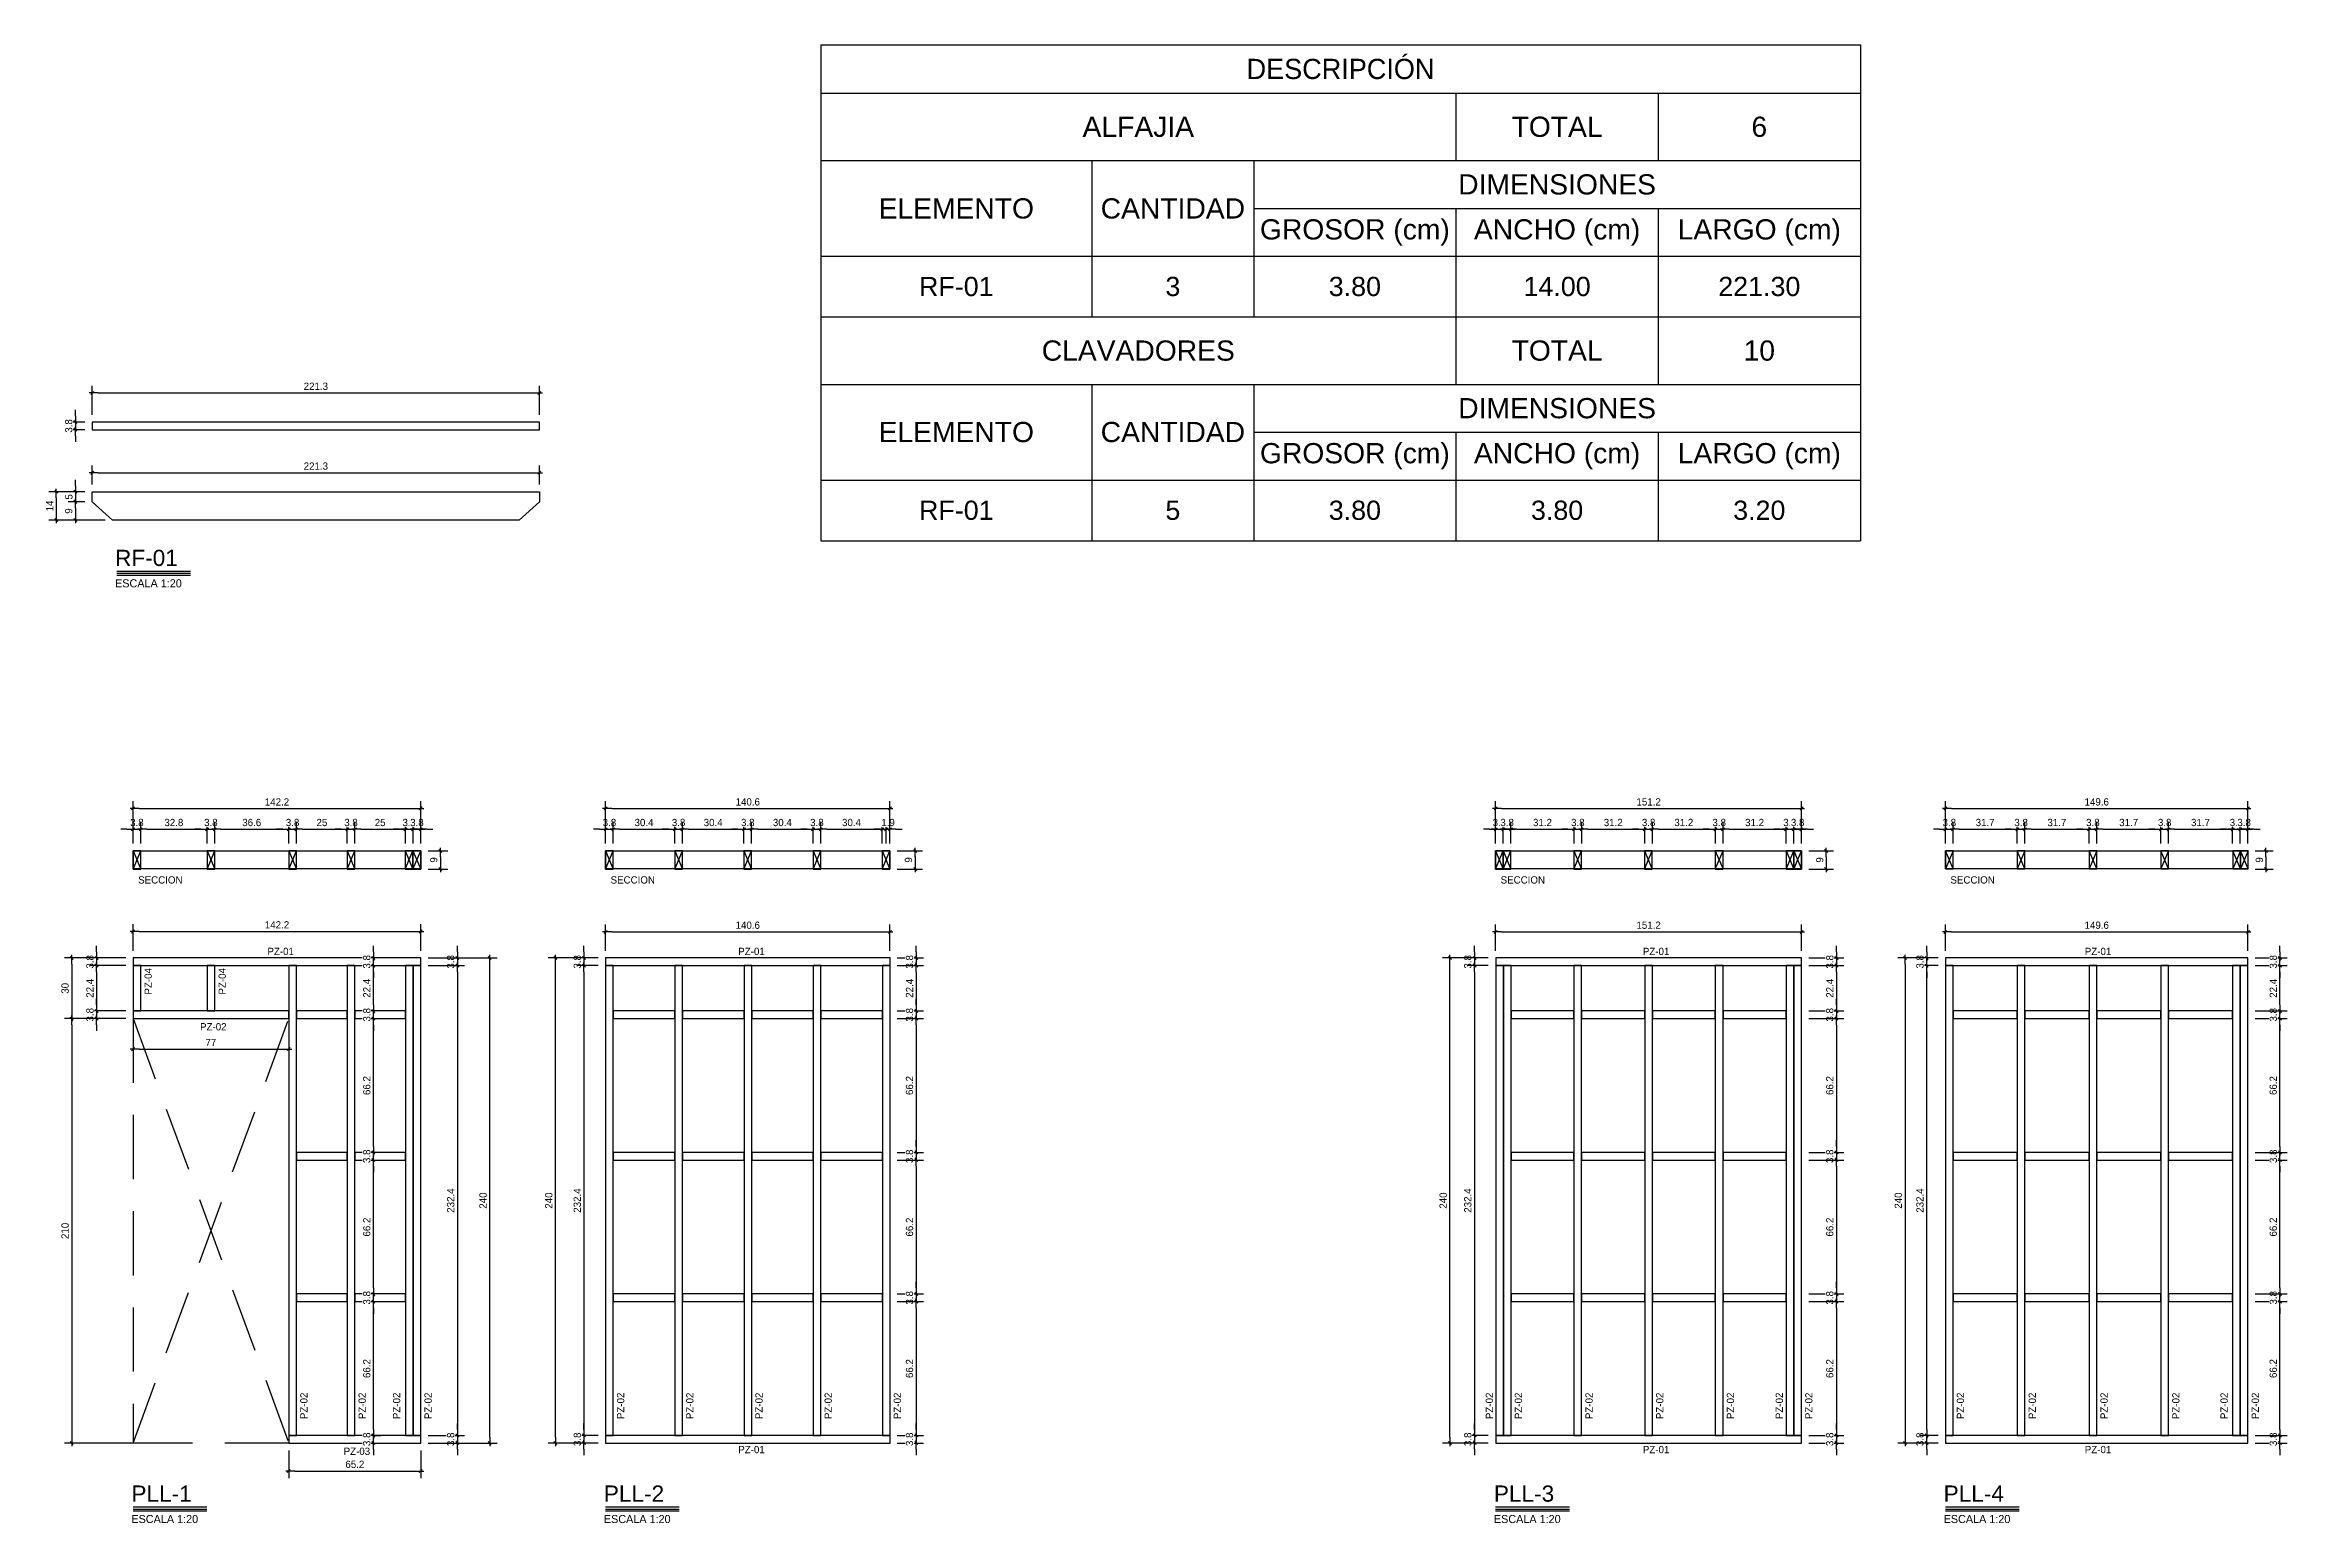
# Model space of a CAD drawing. Header units: millimetres. Extents: x 19458 to 19711, y 4351 to 4752.
# Drawn here: x 19473.1 to 19484.19, y 4521.01 to 4528.32 of the extents above; entities that cross this region are included whole.
import ezdxf
from ezdxf.enums import TextEntityAlignment as Align

# ---------------------------------------------------------------- set-up
doc = ezdxf.new("R2010")
doc.units = ezdxf.units.MM
doc.linetypes.add('HIDDEN2', pattern=[4.7625, 3.175, -1.5875])
for name, color, linetype in [('0 @ 0.2', 7, 'Continuous'), ('cotas', 1, 'Continuous'), ('cotas @ 0.02', 1, 'Continuous'), ('cotas @ 0.04', 1, 'Continuous'), ('cotas @ 0.05', 1, 'Continuous'), ('cotas @ 0.08', 1, 'Continuous'), ('cotas @ 0.1', 1, 'Continuous'), ('cotas @ 0.12', 1, 'Continuous'), ('cotas @ 0.125', 1, 'Continuous'), ('cotas @ 0.16', 1, 'Continuous'), ('cotas @ 0.2', 1, 'Continuous'), ('cotas @ 0.24', 1, 'Continuous'), ('cotas @ 0.25', 1, 'Continuous'), ('cotas @ 0.33', 1, 'Continuous'), ('cotas @ 0.48', 1, 'Continuous'), ('cotas @ 0.5', 1, 'Continuous'), ('cotas @ 0.64', 1, 'Continuous'), ('cotas @ 0.75', 1, 'Continuous'), ('cotas @ 0.96', 1, 'Continuous'), ('cotas @ 1', 1, 'Continuous'), ('cotas @ 1.2', 1, 'Continuous'), ('cotas @ 1.25', 1, 'Continuous'), ('cotas @ 1.5', 1, 'Continuous'), ('cotas @ 1.92', 1, 'Continuous'), ('cotas @ 10', 1, 'Continuous'), ('cotas @ 10.8', 1, 'Continuous'), ('cotas @ 100', 1, 'Continuous'), ('cotas @ 12', 1, 'Continuous'), ('cotas @ 15.36', 1, 'Continuous'), ('cotas @ 16', 1, 'Continuous'), ('cotas @ 2', 1, 'Continuous'), ('cotas @ 2.4', 1, 'Continuous'), ('cotas @ 2.5', 1, 'Continuous'), ('cotas @ 20', 1, 'Continuous'), ('cotas @ 200', 1, 'Continuous'), ('cotas @ 24', 1, 'Continuous'), ('cotas @ 3.6', 1, 'Continuous'), ('cotas @ 3.84', 1, 'Continuous'), ('cotas @ 30', 1, 'Continuous'), ('cotas @ 300', 1, 'Continuous'), ('cotas @ 36', 1, 'Continuous'), ('cotas @ 4', 1, 'Continuous'), ('cotas @ 4.8', 1, 'Continuous'), ('cotas @ 40', 1, 'Continuous'), ('cotas @ 400', 1, 'Continuous'), ('cotas @ 48', 1, 'Continuous'), ('cotas @ 5', 1, 'Continuous'), ('cotas @ 50', 1, 'Continuous'), ('cotas @ 500', 1, 'Continuous'), ('cotas @ 6', 1, 'Continuous'), ('cotas @ 7.2', 1, 'Continuous'), ('cotas @ 7.68', 1, 'Continuous'), ('cotas @ 8', 1, 'Continuous'), ('cotas @ 8.4', 1, 'Continuous'), ('cotas @ 9.6', 1, 'Continuous'), ('cotas @ 95.9969', 1, 'Continuous'), ('PANELES', 2, 'Continuous'), ('TEXTO @ 0.2', 2, 'Continuous'), ('TEXTOS TITULOS @ 0.2', 3, 'Continuous')]:
    doc.layers.add(name, color=color, linetype=linetype)
doc.styles.add('century gothic', font='GOTHIC.TTF')
doc.styles.add('COTAS SMC', font='GOTHIC.TTF')
doc.styles.add('NOTAS', font='GOTHIC.TTF')
doc.styles.add('SMCtitulos', font='sanss___.ttf')
doc.styles.get("Standard").update_dxf_attribs({"font": 'arial.ttf'})
doc.dimstyles.new('ANOTATIVE 100 SMCONSTRUCCIONES', dxfattribs={"dimscale": 0, "dimtxt": 0.18, "dimasz": 0.15, "dimexe": 0.18, "dimexo": 0.09, "dimgap": 0.1, "dimtad": 1, "dimzin": 0, "dimdsep": 46, "dimtxsty": 'century gothic', "dimblk1": 'FLECHA1', "dimblk2": 'FLECHA1', "dimsah": 1, "dimcen": 0.18, "dimdle": 0.075, "dimclrd": 1, "dimclre": 1, "dimclrt": 2, "dimaunit": 1, "dimadec": 0, "dimazin": 0, "dimtfac": 0.75, "dimtix": 1, "dimtmove": 2, "dimatfit": 3, "dimfxl": 0.09, "dimtvp": 1.5, "dimtfill": 1, "dimtolj": 1, "dimtzin": 0, "dimarcsym": 0})
doc.dimstyles.new('ANOTATIVE CM SMCONSTRUCCIONES', dxfattribs={"dimscale": 0, "dimtxt": 0.18, "dimasz": 0.15, "dimexe": 0.18, "dimexo": 0.18, "dimgap": 0.07, "dimtad": 1, "dimdec": 1, "dimlfac": 100, "dimdsep": 46, "dimtxsty": 'century gothic', "dimblk1": 'FLECHA1', "dimblk2": 'FLECHA1', "dimsah": 1, "dimcen": 0.18, "dimdle": 0.075, "dimclrd": 1, "dimclre": 1, "dimclrt": 2, "dimaunit": 1, "dimadec": 0, "dimazin": 2, "dimtfac": 0.75, "dimtdec": 1, "dimtix": 1, "dimtmove": 2, "dimatfit": 3, "dimfxl": 0.09, "dimtvp": 1.5, "dimtfill": 1, "dimtolj": 1, "dimtzin": 0, "dimarcsym": 0})
doc.dimstyles.new('PIES SMCONSTRUCCIONES', dxfattribs={"dimscale": 0, "dimtxt": 0.18, "dimasz": 0.2, "dimexe": 0.18, "dimexo": 0, "dimgap": 0.1, "dimtad": 1, "dimdec": 0, "dimlfac": 39.370079, "dimzin": 0, "dimdsep": 46, "dimlunit": 4, "dimtxsty": 'COTAS SMC', "dimblk1": 'FLECHA1', "dimblk2": 'FLECHA1', "dimsah": 1, "dimcen": 0.2, "dimdle": 0.075, "dimclrd": 1, "dimclre": 1, "dimclrt": 2, "dimaunit": 1, "dimadec": 0, "dimazin": 0, "dimtfac": 0.75, "dimtdec": 0, "dimtix": 1, "dimtmove": 2, "dimatfit": 3, "dimfxl": 0.09, "dimtvp": 1.5, "dimtfill": 1, "dimtolj": 1, "dimtzin": 0, "dimarcsym": 0})
doc.dimstyles.new('PULGADAS SMCONSTRUCCIONES', dxfattribs={"dimscale": 0, "dimtxt": 0.18, "dimasz": 0.125, "dimexe": 0.18, "dimexo": 0, "dimgap": 0.1, "dimtad": 1, "dimdec": 0, "dimlfac": 39.370079, "dimzin": 0, "dimdsep": 46, "dimtxsty": 'COTAS SMC', "dimblk1": 'FLECHA1', "dimblk2": 'FLECHA1', "dimsah": 1, "dimcen": 0.18, "dimdle": 0.075, "dimclrd": 1, "dimclre": 1, "dimclrt": 2, "dimaunit": 1, "dimadec": 0, "dimazin": 0, "dimtfac": 0.75, "dimtdec": 0, "dimtix": 1, "dimtmove": 2, "dimatfit": 3, "dimfxl": 0.09, "dimtvp": 1.5, "dimtfill": 1, "dimtolj": 1, "dimtzin": 0, "dimarcsym": 0})

# ---------------------------------------------------------------- blocks, each defined once
blk = doc.blocks.new('LL')
at = {"layer": 'PANELES'}
for p, q in [((19468.374, 4520.821), (19468.412, 4520.731)), ((19468.374, 4520.731), (19468.412, 4520.821))]:
    blk.add_line(p, q, dxfattribs=at)
blk.add_lwpolyline([(19468.374, 4520.731), (19468.412, 4520.731), (19468.412, 4520.821), (19468.374, 4520.821)], close=True, dxfattribs=at)
blk = doc.blocks.new('*U701')
at = {"color": 2}
blk.add_line((0, 0.052), (1.823, 0.052), dxfattribs=at)
at = {"color": 250}
blk.add_line((0, 0), (1.823, 0), dxfattribs=at)
at = {"color": 7}
blk.add_line((0, -0.047), (1.823, -0.047), dxfattribs=at)
at = {"color": 0, "linetype": 'ByBlock', "lineweight": -2, "style": 'NOTAS'}
for tag, p in [('1TITLE', (0.027, 1.014)), ('2TITLE', (-0.043, 0.181))]:
    blk.add_attdef(tag, p, '', height=0.3, dxfattribs=at)
blk.add_attdef('SCALE', text='', height=0.18, dxfattribs=at).set_placement((-0.043, -0.148), align=Align.TOP_LEFT)
blk = doc.blocks.new('A')
at = {"color": 8, "linetype": 'HIDDEN2', "ltscale": 0.1}
for p, q in [((19473.454, 4523.506), (19473.454, 4521.406)), ((19473.454, 4521.406), (19474.224, 4523.506)), ((19473.454, 4523.506), (19474.224, 4521.406)), ((19474.224, 4521.406), (19473.454, 4521.406))]:
    blk.add_line(p, q, dxfattribs=at)
at = {"layer": 'PANELES'}
for points in [[(19473.454, 4523.806), (19473.454, 4523.768), (19474.876, 4523.768), (19474.876, 4523.806)], [(19473.454, 4523.544), (19473.492, 4523.544), (19473.492, 4523.768), (19473.454, 4523.768)], [(19473.82, 4523.544), (19473.858, 4523.544), (19473.858, 4523.768), (19473.82, 4523.768)], [(19474.224, 4521.444), (19474.262, 4521.444), (19474.262, 4523.768), (19474.224, 4523.768)], [(19474.512, 4521.444), (19474.55, 4521.444), (19474.55, 4523.768), (19474.512, 4523.768)], [(19474.8, 4521.444), (19474.838, 4521.444), (19474.838, 4523.768), (19474.8, 4523.768)], [(19474.838, 4521.444), (19474.876, 4521.444), (19474.876, 4523.768), (19474.838, 4523.768)], [(19473.454, 4523.544), (19473.454, 4523.506), (19474.224, 4523.506), (19474.224, 4523.544)], [(19474.262, 4523.544), (19474.262, 4523.506), (19474.512, 4523.506), (19474.512, 4523.544)], [(19474.55, 4523.544), (19474.55, 4523.506), (19474.8, 4523.506), (19474.8, 4523.544)], [(19474.262, 4522.844), (19474.262, 4522.806), (19474.512, 4522.806), (19474.512, 4522.844)], [(19474.55, 4522.844), (19474.55, 4522.806), (19474.8, 4522.806), (19474.8, 4522.844)], [(19474.262, 4522.144), (19474.262, 4522.106), (19474.512, 4522.106), (19474.512, 4522.144)], [(19474.55, 4522.144), (19474.55, 4522.106), (19474.8, 4522.106), (19474.8, 4522.144)], [(19474.224, 4521.444), (19474.224, 4521.406), (19474.876, 4521.406), (19474.876, 4521.444)]]:
    blk.add_lwpolyline(points, close=True, dxfattribs=at)
blk = doc.blocks.new('B')
at = {"layer": 'PANELES'}
for points in [[(19476.799, 4523.806), (19476.799, 4523.768), (19478.206, 4523.768), (19478.206, 4523.806)], [(19476.799, 4521.444), (19476.837, 4521.444), (19476.837, 4523.768), (19476.799, 4523.768)], [(19477.141, 4521.444), (19477.179, 4521.444), (19477.179, 4523.768), (19477.141, 4523.768)], [(19477.484, 4521.444), (19477.522, 4521.444), (19477.522, 4523.768), (19477.484, 4523.768)], [(19477.826, 4521.444), (19477.864, 4521.444), (19477.864, 4523.768), (19477.826, 4523.768)], [(19478.168, 4521.444), (19478.206, 4521.444), (19478.206, 4523.768), (19478.168, 4523.768)], [(19476.837, 4523.544), (19476.837, 4523.506), (19477.141, 4523.506), (19477.141, 4523.544)], [(19477.179, 4523.544), (19477.179, 4523.506), (19477.484, 4523.506), (19477.484, 4523.544)], [(19477.522, 4523.544), (19477.522, 4523.506), (19477.826, 4523.506), (19477.826, 4523.544)], [(19477.864, 4523.544), (19477.864, 4523.506), (19478.168, 4523.506), (19478.168, 4523.544)], [(19476.837, 4522.844), (19476.837, 4522.806), (19477.141, 4522.806), (19477.141, 4522.844)], [(19477.179, 4522.844), (19477.179, 4522.806), (19477.484, 4522.806), (19477.484, 4522.844)], [(19477.522, 4522.844), (19477.522, 4522.806), (19477.826, 4522.806), (19477.826, 4522.844)], [(19477.864, 4522.844), (19477.864, 4522.806), (19478.168, 4522.806), (19478.168, 4522.844)], [(19476.837, 4522.144), (19476.837, 4522.106), (19477.141, 4522.106), (19477.141, 4522.144)], [(19477.179, 4522.144), (19477.179, 4522.106), (19477.484, 4522.106), (19477.484, 4522.144)], [(19477.522, 4522.144), (19477.522, 4522.106), (19477.826, 4522.106), (19477.826, 4522.144)], [(19477.864, 4522.144), (19477.864, 4522.106), (19478.168, 4522.106), (19478.168, 4522.144)], [(19476.799, 4521.444), (19476.799, 4521.406), (19478.206, 4521.406), (19478.206, 4521.444)]]:
    blk.add_lwpolyline(points, close=True, dxfattribs=at)
blk = doc.blocks.new('C')
at = {"layer": 'PANELES'}
for points in [[(19479.489, 4523.806), (19479.489, 4523.768), (19481.001, 4523.768), (19481.001, 4523.806)], [(19479.489, 4521.444), (19479.527, 4521.444), (19479.527, 4523.768), (19479.489, 4523.768)], [(19479.527, 4521.444), (19479.565, 4521.444), (19479.565, 4523.768), (19479.527, 4523.768)], [(19479.876, 4521.444), (19479.914, 4521.444), (19479.914, 4523.768), (19479.876, 4523.768)], [(19480.226, 4521.444), (19480.264, 4521.444), (19480.264, 4523.768), (19480.226, 4523.768)], [(19480.575, 4521.444), (19480.613, 4521.444), (19480.613, 4523.768), (19480.575, 4523.768)], [(19480.925, 4521.444), (19480.963, 4521.444), (19480.963, 4523.768), (19480.925, 4523.768)], [(19480.963, 4521.444), (19481.001, 4521.444), (19481.001, 4523.768), (19480.963, 4523.768)], [(19479.565, 4523.544), (19479.565, 4523.506), (19479.876, 4523.506), (19479.876, 4523.544)], [(19479.914, 4523.544), (19479.914, 4523.506), (19480.226, 4523.506), (19480.226, 4523.544)], [(19480.264, 4523.544), (19480.264, 4523.506), (19480.575, 4523.506), (19480.575, 4523.544)], [(19480.613, 4523.544), (19480.613, 4523.506), (19480.925, 4523.506), (19480.925, 4523.544)], [(19479.565, 4522.844), (19479.565, 4522.806), (19479.876, 4522.806), (19479.876, 4522.844)], [(19479.914, 4522.844), (19479.914, 4522.806), (19480.226, 4522.806), (19480.226, 4522.844)], [(19480.264, 4522.844), (19480.264, 4522.806), (19480.575, 4522.806), (19480.575, 4522.844)], [(19480.613, 4522.844), (19480.613, 4522.806), (19480.925, 4522.806), (19480.925, 4522.844)], [(19479.565, 4522.144), (19479.565, 4522.106), (19479.876, 4522.106), (19479.876, 4522.144)], [(19479.914, 4522.144), (19479.914, 4522.106), (19480.226, 4522.106), (19480.226, 4522.144)], [(19480.264, 4522.144), (19480.264, 4522.106), (19480.575, 4522.106), (19480.575, 4522.144)], [(19480.613, 4522.144), (19480.613, 4522.106), (19480.925, 4522.106), (19480.925, 4522.144)], [(19479.489, 4521.444), (19479.489, 4521.406), (19481.001, 4521.406), (19481.001, 4521.444)]]:
    blk.add_lwpolyline(points, close=True, dxfattribs=at)
blk = doc.blocks.new('D')
at = {"layer": 'PANELES'}
for points in [[(19482.497, 4523.806), (19482.497, 4523.768), (19483.993, 4523.768), (19483.993, 4523.806)], [(19482.497, 4521.444), (19482.535, 4521.444), (19482.535, 4523.768), (19482.497, 4523.768)], [(19482.852, 4521.444), (19482.89, 4521.444), (19482.89, 4523.768), (19482.852, 4523.768)], [(19483.207, 4521.444), (19483.245, 4521.444), (19483.245, 4523.768), (19483.207, 4523.768)], [(19483.562, 4521.444), (19483.6, 4521.444), (19483.6, 4523.768), (19483.562, 4523.768)], [(19483.917, 4521.444), (19483.955, 4521.444), (19483.955, 4523.768), (19483.917, 4523.768)], [(19483.955, 4521.444), (19483.993, 4521.444), (19483.993, 4523.768), (19483.955, 4523.768)], [(19482.535, 4523.544), (19482.535, 4523.506), (19482.852, 4523.506), (19482.852, 4523.544)], [(19482.89, 4523.544), (19482.89, 4523.506), (19483.207, 4523.506), (19483.207, 4523.544)], [(19483.245, 4523.544), (19483.245, 4523.506), (19483.562, 4523.506), (19483.562, 4523.544)], [(19483.6, 4523.544), (19483.6, 4523.506), (19483.917, 4523.506), (19483.917, 4523.544)], [(19482.535, 4522.844), (19482.535, 4522.806), (19482.852, 4522.806), (19482.852, 4522.844)], [(19482.89, 4522.844), (19482.89, 4522.806), (19483.207, 4522.806), (19483.207, 4522.844)], [(19483.245, 4522.844), (19483.245, 4522.806), (19483.562, 4522.806), (19483.562, 4522.844)], [(19483.6, 4522.844), (19483.6, 4522.806), (19483.917, 4522.806), (19483.917, 4522.844)], [(19482.535, 4522.144), (19482.535, 4522.106), (19482.852, 4522.106), (19482.852, 4522.144)], [(19482.89, 4522.144), (19482.89, 4522.106), (19483.207, 4522.106), (19483.207, 4522.144)], [(19483.245, 4522.144), (19483.245, 4522.106), (19483.562, 4522.106), (19483.562, 4522.144)], [(19483.6, 4522.144), (19483.6, 4522.106), (19483.917, 4522.106), (19483.917, 4522.144)], [(19482.497, 4521.444), (19482.497, 4521.406), (19483.993, 4521.406), (19483.993, 4521.444)]]:
    blk.add_lwpolyline(points, close=True, dxfattribs=at)
blk = doc.blocks.new('FLECHA1')
at = {"color": 4}
blk.add_line((-0.24618, -0.24808), (0.24808, 0.25), dxfattribs=at)
at = {"color": 1}
blk.add_line((-1, 0), (0.49616, 0), dxfattribs=at)
blk = doc.blocks.new('*D731')
at = {"color": 1, "lineweight": -2, "transparency": 16777216}
for p, q in [((19473.504, 4524.443), (19473.474, 4524.443)), ((19473.534, 4524.372), (19473.534, 4524.479)), ((19473.534, 4524.443), (19473.572, 4524.443)), ((19473.572, 4524.372), (19473.572, 4524.479)), ((19473.602, 4524.443), (19473.632, 4524.443))]:
    blk.add_line(p, q, dxfattribs=at)
at = {"layer": 'Defpoints', "color": 0, "transparency": 16777216}
for p in [(19473.534, 4524.336), (19473.572, 4524.336)]:
    blk.add_point(p, dxfattribs=at)
at = {"color": 1, "lineweight": -2, "transparency": 16777216, "xscale": 0.03, "yscale": 0.03, "zscale": 0.03}
blk.add_blockref('FLECHA1', (19473.534, 4524.443), dxfattribs=at)
at = {"color": 1, "lineweight": -2, "transparency": 16777216, "xscale": 0.03, "yscale": 0.03, "zscale": 0.03, "rotation": 180}
blk.add_blockref('FLECHA1', (19473.572, 4524.443), dxfattribs=at)
at = {"color": 2, "transparency": 16777216, "insert": (19473.553, 4524.476), "char_height": 0.036, "attachment_point": 5, "style": 'century gothic', "bg_fill": 3, "box_fill_scale": 1.1, "bg_fill_color": 256, "bg_fill_true_color": 13158600, "bg_fill_transparency": 0}
blk.add_mtext('\\A1;3.8', dxfattribs=at)
at = {"layer": 'Defpoints', "color": 0, "transparency": 16777216}
blk.add_point((19473.572, 4524.443), dxfattribs=at)
blk = doc.blocks.new('*D732')
at = {"color": 1, "lineweight": -2, "transparency": 16777216}
for p, q in [((19473.572, 4524.372), (19473.572, 4524.479)), ((19473.602, 4524.443), (19473.87, 4524.443)), ((19473.9, 4524.372), (19473.9, 4524.479))]:
    blk.add_line(p, q, dxfattribs=at)
at = {"layer": 'Defpoints', "color": 0, "transparency": 16777216}
for p in [(19473.9, 4524.443), (19473.572, 4524.336), (19473.9, 4524.336)]:
    blk.add_point(p, dxfattribs=at)
at = {"color": 1, "lineweight": -2, "transparency": 16777216, "xscale": 0.03, "yscale": 0.03, "zscale": 0.03, "rotation": 180}
blk.add_blockref('FLECHA1', (19473.572, 4524.443), dxfattribs=at)
at = {"color": 1, "lineweight": -2, "transparency": 16777216, "xscale": 0.03, "yscale": 0.03, "zscale": 0.03}
blk.add_blockref('FLECHA1', (19473.9, 4524.443), dxfattribs=at)
at = {"color": 2, "transparency": 16777216, "insert": (19473.736, 4524.476), "char_height": 0.036, "attachment_point": 5, "style": 'century gothic', "bg_fill": 3, "box_fill_scale": 1.1, "bg_fill_color": 256, "bg_fill_true_color": 13158600, "bg_fill_transparency": 0}
blk.add_mtext('\\A1;32.8', dxfattribs=at)
blk = doc.blocks.new('*D733')
at = {"color": 1, "lineweight": -2, "transparency": 16777216}
for p, q in [((19473.87, 4524.443), (19473.84, 4524.443)), ((19473.9, 4524.372), (19473.9, 4524.479)), ((19473.9, 4524.443), (19473.938, 4524.443)), ((19473.938, 4524.372), (19473.938, 4524.479)), ((19473.968, 4524.443), (19473.998, 4524.443))]:
    blk.add_line(p, q, dxfattribs=at)
at = {"layer": 'Defpoints', "color": 0, "transparency": 16777216}
for p in [(19473.9, 4524.336), (19473.938, 4524.336)]:
    blk.add_point(p, dxfattribs=at)
at = {"color": 1, "lineweight": -2, "transparency": 16777216, "xscale": 0.03, "yscale": 0.03, "zscale": 0.03}
blk.add_blockref('FLECHA1', (19473.9, 4524.443), dxfattribs=at)
at = {"color": 1, "lineweight": -2, "transparency": 16777216, "xscale": 0.03, "yscale": 0.03, "zscale": 0.03, "rotation": 180}
blk.add_blockref('FLECHA1', (19473.938, 4524.443), dxfattribs=at)
at = {"color": 2, "transparency": 16777216, "insert": (19473.919, 4524.476), "char_height": 0.036, "attachment_point": 5, "style": 'century gothic', "bg_fill": 3, "box_fill_scale": 1.1, "bg_fill_color": 256, "bg_fill_true_color": 13158600, "bg_fill_transparency": 0}
blk.add_mtext('\\A1;3.8', dxfattribs=at)
at = {"layer": 'Defpoints', "color": 0, "transparency": 16777216}
blk.add_point((19473.938, 4524.443), dxfattribs=at)
blk = doc.blocks.new('*D734')
at = {"color": 1, "lineweight": -2, "transparency": 16777216}
for p, q in [((19473.938, 4524.372), (19473.938, 4524.479)), ((19473.968, 4524.443), (19474.274, 4524.443)), ((19474.304, 4524.372), (19474.304, 4524.479))]:
    blk.add_line(p, q, dxfattribs=at)
at = {"layer": 'Defpoints', "color": 0, "transparency": 16777216}
for p in [(19474.304, 4524.443), (19473.938, 4524.336), (19474.304, 4524.336)]:
    blk.add_point(p, dxfattribs=at)
at = {"color": 1, "lineweight": -2, "transparency": 16777216, "xscale": 0.03, "yscale": 0.03, "zscale": 0.03, "rotation": 180}
blk.add_blockref('FLECHA1', (19473.938, 4524.443), dxfattribs=at)
at = {"color": 1, "lineweight": -2, "transparency": 16777216, "xscale": 0.03, "yscale": 0.03, "zscale": 0.03}
blk.add_blockref('FLECHA1', (19474.304, 4524.443), dxfattribs=at)
at = {"color": 2, "transparency": 16777216, "insert": (19474.121, 4524.476), "char_height": 0.036, "attachment_point": 5, "style": 'century gothic', "bg_fill": 3, "box_fill_scale": 1.1, "bg_fill_color": 256, "bg_fill_true_color": 13158600, "bg_fill_transparency": 0}
blk.add_mtext('\\A1;36.6', dxfattribs=at)
blk = doc.blocks.new('*D735')
at = {"color": 1, "lineweight": -2, "transparency": 16777216}
for p, q in [((19474.274, 4524.443), (19474.244, 4524.443)), ((19474.304, 4524.372), (19474.304, 4524.479)), ((19474.304, 4524.443), (19474.342, 4524.443)), ((19474.342, 4524.372), (19474.342, 4524.479)), ((19474.372, 4524.443), (19474.402, 4524.443))]:
    blk.add_line(p, q, dxfattribs=at)
at = {"layer": 'Defpoints', "color": 0, "transparency": 16777216}
for p in [(19474.304, 4524.336), (19474.342, 4524.336)]:
    blk.add_point(p, dxfattribs=at)
at = {"color": 1, "lineweight": -2, "transparency": 16777216, "xscale": 0.03, "yscale": 0.03, "zscale": 0.03}
blk.add_blockref('FLECHA1', (19474.304, 4524.443), dxfattribs=at)
at = {"color": 1, "lineweight": -2, "transparency": 16777216, "xscale": 0.03, "yscale": 0.03, "zscale": 0.03, "rotation": 180}
blk.add_blockref('FLECHA1', (19474.342, 4524.443), dxfattribs=at)
at = {"color": 2, "transparency": 16777216, "insert": (19474.323, 4524.476), "char_height": 0.036, "attachment_point": 5, "style": 'century gothic', "bg_fill": 3, "box_fill_scale": 1.1, "bg_fill_color": 256, "bg_fill_true_color": 13158600, "bg_fill_transparency": 0}
blk.add_mtext('\\A1;3.8', dxfattribs=at)
at = {"layer": 'Defpoints', "color": 0, "transparency": 16777216}
blk.add_point((19474.342, 4524.443), dxfattribs=at)
blk = doc.blocks.new('*D736')
at = {"color": 1, "lineweight": -2, "transparency": 16777216}
for p, q in [((19474.342, 4524.372), (19474.342, 4524.479)), ((19474.372, 4524.443), (19474.563, 4524.443)), ((19474.593, 4524.372), (19474.593, 4524.479))]:
    blk.add_line(p, q, dxfattribs=at)
at = {"layer": 'Defpoints', "color": 0, "transparency": 16777216}
for p in [(19474.593, 4524.443), (19474.342, 4524.336), (19474.593, 4524.336)]:
    blk.add_point(p, dxfattribs=at)
at = {"color": 1, "lineweight": -2, "transparency": 16777216, "xscale": 0.03, "yscale": 0.03, "zscale": 0.03, "rotation": 180}
blk.add_blockref('FLECHA1', (19474.342, 4524.443), dxfattribs=at)
at = {"color": 1, "lineweight": -2, "transparency": 16777216, "xscale": 0.03, "yscale": 0.03, "zscale": 0.03}
blk.add_blockref('FLECHA1', (19474.593, 4524.443), dxfattribs=at)
at = {"color": 2, "transparency": 16777216, "insert": (19474.468, 4524.476), "char_height": 0.036, "attachment_point": 5, "style": 'century gothic', "bg_fill": 3, "box_fill_scale": 1.1, "bg_fill_color": 256, "bg_fill_true_color": 13158600, "bg_fill_transparency": 0}
blk.add_mtext('\\A1;25', dxfattribs=at)
blk = doc.blocks.new('*D737')
at = {"color": 1, "lineweight": -2, "transparency": 16777216}
for p, q in [((19474.563, 4524.443), (19474.533, 4524.443)), ((19474.593, 4524.372), (19474.593, 4524.479)), ((19474.593, 4524.443), (19474.631, 4524.443)), ((19474.631, 4524.372), (19474.631, 4524.479)), ((19474.661, 4524.443), (19474.691, 4524.443))]:
    blk.add_line(p, q, dxfattribs=at)
at = {"layer": 'Defpoints', "color": 0, "transparency": 16777216}
for p in [(19474.593, 4524.336), (19474.631, 4524.336)]:
    blk.add_point(p, dxfattribs=at)
at = {"color": 1, "lineweight": -2, "transparency": 16777216, "xscale": 0.03, "yscale": 0.03, "zscale": 0.03}
blk.add_blockref('FLECHA1', (19474.593, 4524.443), dxfattribs=at)
at = {"color": 1, "lineweight": -2, "transparency": 16777216, "xscale": 0.03, "yscale": 0.03, "zscale": 0.03, "rotation": 180}
blk.add_blockref('FLECHA1', (19474.631, 4524.443), dxfattribs=at)
at = {"color": 2, "transparency": 16777216, "insert": (19474.612, 4524.476), "char_height": 0.036, "attachment_point": 5, "style": 'century gothic', "bg_fill": 3, "box_fill_scale": 1.1, "bg_fill_color": 256, "bg_fill_true_color": 13158600, "bg_fill_transparency": 0}
blk.add_mtext('\\A1;3.8', dxfattribs=at)
at = {"layer": 'Defpoints', "color": 0, "transparency": 16777216}
blk.add_point((19474.631, 4524.443), dxfattribs=at)
blk = doc.blocks.new('*D738')
at = {"color": 1, "lineweight": -2, "transparency": 16777216}
for p, q in [((19474.631, 4524.372), (19474.631, 4524.479)), ((19474.661, 4524.443), (19474.851, 4524.443)), ((19474.881, 4524.372), (19474.881, 4524.479))]:
    blk.add_line(p, q, dxfattribs=at)
at = {"layer": 'Defpoints', "color": 0, "transparency": 16777216}
for p in [(19474.881, 4524.443), (19474.631, 4524.336), (19474.881, 4524.336)]:
    blk.add_point(p, dxfattribs=at)
at = {"color": 1, "lineweight": -2, "transparency": 16777216, "xscale": 0.03, "yscale": 0.03, "zscale": 0.03, "rotation": 180}
blk.add_blockref('FLECHA1', (19474.631, 4524.443), dxfattribs=at)
at = {"color": 1, "lineweight": -2, "transparency": 16777216, "xscale": 0.03, "yscale": 0.03, "zscale": 0.03}
blk.add_blockref('FLECHA1', (19474.881, 4524.443), dxfattribs=at)
at = {"color": 2, "transparency": 16777216, "insert": (19474.756, 4524.476), "char_height": 0.036, "attachment_point": 5, "style": 'century gothic', "bg_fill": 3, "box_fill_scale": 1.1, "bg_fill_color": 256, "bg_fill_true_color": 13158600, "bg_fill_transparency": 0}
blk.add_mtext('\\A1;25', dxfattribs=at)
blk = doc.blocks.new('*D739')
at = {"color": 1, "lineweight": -2, "transparency": 16777216}
for p, q in [((19474.851, 4524.443), (19474.821, 4524.443)), ((19474.881, 4524.372), (19474.881, 4524.479)), ((19474.881, 4524.443), (19474.919, 4524.443)), ((19474.919, 4524.372), (19474.919, 4524.479)), ((19474.949, 4524.443), (19474.979, 4524.443))]:
    blk.add_line(p, q, dxfattribs=at)
at = {"layer": 'Defpoints', "color": 0, "transparency": 16777216}
for p in [(19474.881, 4524.336), (19474.919, 4524.336)]:
    blk.add_point(p, dxfattribs=at)
at = {"color": 1, "lineweight": -2, "transparency": 16777216, "xscale": 0.03, "yscale": 0.03, "zscale": 0.03}
blk.add_blockref('FLECHA1', (19474.881, 4524.443), dxfattribs=at)
at = {"color": 1, "lineweight": -2, "transparency": 16777216, "xscale": 0.03, "yscale": 0.03, "zscale": 0.03, "rotation": 180}
blk.add_blockref('FLECHA1', (19474.919, 4524.443), dxfattribs=at)
at = {"color": 2, "transparency": 16777216, "insert": (19474.9, 4524.476), "char_height": 0.036, "attachment_point": 5, "style": 'century gothic', "bg_fill": 3, "box_fill_scale": 1.1, "bg_fill_color": 256, "bg_fill_true_color": 13158600, "bg_fill_transparency": 0}
blk.add_mtext('\\A1;3.8', dxfattribs=at)
at = {"layer": 'Defpoints', "color": 0, "transparency": 16777216}
blk.add_point((19474.919, 4524.443), dxfattribs=at)
blk = doc.blocks.new('*D740')
at = {"color": 1, "lineweight": -2, "transparency": 16777216}
for p, q in [((19474.889, 4524.443), (19474.859, 4524.443)), ((19474.919, 4524.372), (19474.919, 4524.479)), ((19474.919, 4524.443), (19474.957, 4524.443)), ((19474.957, 4524.372), (19474.957, 4524.479)), ((19474.987, 4524.443), (19475.017, 4524.443))]:
    blk.add_line(p, q, dxfattribs=at)
at = {"layer": 'Defpoints', "color": 0, "transparency": 16777216}
for p in [(19474.919, 4524.336), (19474.957, 4524.336)]:
    blk.add_point(p, dxfattribs=at)
at = {"color": 1, "lineweight": -2, "transparency": 16777216, "xscale": 0.03, "yscale": 0.03, "zscale": 0.03}
blk.add_blockref('FLECHA1', (19474.919, 4524.443), dxfattribs=at)
at = {"color": 1, "lineweight": -2, "transparency": 16777216, "xscale": 0.03, "yscale": 0.03, "zscale": 0.03, "rotation": 180}
blk.add_blockref('FLECHA1', (19474.957, 4524.443), dxfattribs=at)
at = {"color": 2, "transparency": 16777216, "insert": (19474.938, 4524.476), "char_height": 0.036, "attachment_point": 5, "style": 'century gothic', "bg_fill": 3, "box_fill_scale": 1.1, "bg_fill_color": 256, "bg_fill_true_color": 13158600, "bg_fill_transparency": 0}
blk.add_mtext('\\A1;3.8', dxfattribs=at)
at = {"layer": 'Defpoints', "color": 0, "transparency": 16777216}
blk.add_point((19474.957, 4524.443), dxfattribs=at)
blk = doc.blocks.new('*D741')
at = {"color": 1, "lineweight": -2, "transparency": 16777216}
for p, q in [((19473.534, 4524.372), (19473.534, 4524.582)), ((19474.957, 4524.372), (19474.957, 4524.582)), ((19473.564, 4524.546), (19474.927, 4524.546))]:
    blk.add_line(p, q, dxfattribs=at)
at = {"layer": 'Defpoints', "color": 0, "transparency": 16777216}
for p in [(19474.957, 4524.546), (19473.534, 4524.336), (19474.957, 4524.336)]:
    blk.add_point(p, dxfattribs=at)
at = {"color": 1, "lineweight": -2, "transparency": 16777216, "xscale": 0.03, "yscale": 0.03, "zscale": 0.03, "rotation": 180}
blk.add_blockref('FLECHA1', (19473.534, 4524.546), dxfattribs=at)
at = {"color": 1, "lineweight": -2, "transparency": 16777216, "xscale": 0.03, "yscale": 0.03, "zscale": 0.03}
blk.add_blockref('FLECHA1', (19474.957, 4524.546), dxfattribs=at)
at = {"color": 2, "transparency": 16777216, "insert": (19474.246, 4524.578), "char_height": 0.036, "attachment_point": 5, "style": 'century gothic', "bg_fill": 3, "box_fill_scale": 1.1, "bg_fill_color": 256, "bg_fill_true_color": 13158600, "bg_fill_transparency": 0}
blk.add_mtext('\\A1;142.2', dxfattribs=at)
blk = doc.blocks.new('*D742')
at = {"color": 1, "lineweight": -2, "transparency": 16777216}
for p, q in [((19473.534, 4523.842), (19473.534, 4523.973)), ((19473.564, 4523.937), (19474.927, 4523.937)), ((19474.957, 4523.842), (19474.957, 4523.973))]:
    blk.add_line(p, q, dxfattribs=at)
at = {"layer": 'Defpoints', "color": 0, "transparency": 16777216}
for p in [(19474.957, 4523.937), (19473.534, 4523.806), (19474.957, 4523.806)]:
    blk.add_point(p, dxfattribs=at)
at = {"color": 1, "lineweight": -2, "transparency": 16777216, "xscale": 0.03, "yscale": 0.03, "zscale": 0.03, "rotation": 180}
blk.add_blockref('FLECHA1', (19473.534, 4523.937), dxfattribs=at)
at = {"color": 1, "lineweight": -2, "transparency": 16777216, "xscale": 0.03, "yscale": 0.03, "zscale": 0.03}
blk.add_blockref('FLECHA1', (19474.957, 4523.937), dxfattribs=at)
at = {"color": 2, "transparency": 16777216, "insert": (19474.246, 4523.97), "char_height": 0.036, "attachment_point": 5, "style": 'century gothic', "bg_fill": 3, "box_fill_scale": 1.1, "bg_fill_color": 256, "bg_fill_true_color": 13158600, "bg_fill_transparency": 0}
blk.add_mtext('\\A1;142.2', dxfattribs=at)
blk = doc.blocks.new('*D743')
at = {"color": 1, "lineweight": -2, "transparency": 16777216}
for p, q in [((19473.498, 4523.806), (19473.318, 4523.806)), ((19473.354, 4523.836), (19473.354, 4523.866)), ((19473.354, 4523.806), (19473.354, 4523.768)), ((19473.498, 4523.768), (19473.318, 4523.768)), ((19473.354, 4523.738), (19473.354, 4523.708))]:
    blk.add_line(p, q, dxfattribs=at)
at = {"layer": 'Defpoints', "color": 0, "transparency": 16777216}
for p in [(19473.534, 4523.806), (19473.534, 4523.768)]:
    blk.add_point(p, dxfattribs=at)
at = {"color": 1, "lineweight": -2, "transparency": 16777216, "xscale": 0.03, "yscale": 0.03, "zscale": 0.03}
for p, rotation in [((19473.354, 4523.806), 270), ((19473.354, 4523.768), 90)]:
    blk.add_blockref('FLECHA1', p, dxfattribs=dict(at, rotation=rotation))
at = {"color": 2, "transparency": 16777216, "insert": (19473.321, 4523.787), "char_height": 0.036, "attachment_point": 5, "rotation": 90, "style": 'century gothic', "bg_fill": 3, "box_fill_scale": 1.1, "bg_fill_color": 256, "bg_fill_true_color": 13158600, "bg_fill_transparency": 0}
blk.add_mtext('\\A1;3.8', dxfattribs=at)
at = {"layer": 'Defpoints', "color": 0, "transparency": 16777216}
blk.add_point((19473.354, 4523.768), dxfattribs=at)
blk = doc.blocks.new('*D744')
at = {"color": 1, "lineweight": -2, "transparency": 16777216}
for p, q in [((19473.498, 4523.768), (19473.318, 4523.768)), ((19473.354, 4523.738), (19473.354, 4523.574)), ((19473.498, 4523.544), (19473.318, 4523.544))]:
    blk.add_line(p, q, dxfattribs=at)
at = {"layer": 'Defpoints', "color": 0, "transparency": 16777216}
for p in [(19473.534, 4523.768), (19473.354, 4523.544), (19473.534, 4523.544)]:
    blk.add_point(p, dxfattribs=at)
at = {"color": 1, "lineweight": -2, "transparency": 16777216, "xscale": 0.03, "yscale": 0.03, "zscale": 0.03}
for p, rotation in [((19473.354, 4523.768), 90), ((19473.354, 4523.544), 270)]:
    blk.add_blockref('FLECHA1', p, dxfattribs=dict(at, rotation=rotation))
at = {"color": 2, "transparency": 16777216, "insert": (19473.321, 4523.656), "char_height": 0.036, "attachment_point": 5, "rotation": 90, "style": 'century gothic', "bg_fill": 3, "box_fill_scale": 1.1, "bg_fill_color": 256, "bg_fill_true_color": 13158600, "bg_fill_transparency": 0}
blk.add_mtext('\\A1;22.4', dxfattribs=at)
blk = doc.blocks.new('*D745')
at = {"color": 1, "lineweight": -2, "transparency": 16777216}
for p, q in [((19473.354, 4523.574), (19473.354, 4523.604)), ((19473.498, 4523.544), (19473.318, 4523.544)), ((19473.498, 4523.506), (19473.318, 4523.506)), ((19473.354, 4523.544), (19473.354, 4523.506)), ((19473.354, 4523.476), (19473.354, 4523.446))]:
    blk.add_line(p, q, dxfattribs=at)
at = {"layer": 'Defpoints', "color": 0, "transparency": 16777216}
for p in [(19473.534, 4523.544), (19473.534, 4523.506)]:
    blk.add_point(p, dxfattribs=at)
at = {"color": 1, "lineweight": -2, "transparency": 16777216, "xscale": 0.03, "yscale": 0.03, "zscale": 0.03}
for p, rotation in [((19473.354, 4523.544), 270), ((19473.354, 4523.506), 90)]:
    blk.add_blockref('FLECHA1', p, dxfattribs=dict(at, rotation=rotation))
at = {"color": 2, "transparency": 16777216, "insert": (19473.321, 4523.525), "char_height": 0.036, "attachment_point": 5, "rotation": 90, "style": 'century gothic', "bg_fill": 3, "box_fill_scale": 1.1, "bg_fill_color": 256, "bg_fill_true_color": 13158600, "bg_fill_transparency": 0}
blk.add_mtext('\\A1;3.8', dxfattribs=at)
at = {"layer": 'Defpoints', "color": 0, "transparency": 16777216}
blk.add_point((19473.354, 4523.506), dxfattribs=at)
blk = doc.blocks.new('*D746')
at = {"color": 1, "lineweight": -2, "transparency": 16777216}
for p, q in [((19473.498, 4523.806), (19473.195, 4523.806)), ((19473.231, 4523.776), (19473.231, 4523.536)), ((19473.498, 4523.506), (19473.195, 4523.506))]:
    blk.add_line(p, q, dxfattribs=at)
at = {"layer": 'Defpoints', "color": 0, "transparency": 16777216}
for p in [(19473.534, 4523.806), (19473.231, 4523.506), (19473.534, 4523.506)]:
    blk.add_point(p, dxfattribs=at)
at = {"color": 1, "lineweight": -2, "transparency": 16777216, "xscale": 0.03, "yscale": 0.03, "zscale": 0.03}
for p, rotation in [((19473.231, 4523.806), 90), ((19473.231, 4523.506), 270)]:
    blk.add_blockref('FLECHA1', p, dxfattribs=dict(at, rotation=rotation))
at = {"color": 2, "transparency": 16777216, "insert": (19473.198, 4523.656), "char_height": 0.036, "attachment_point": 5, "rotation": 90, "style": 'century gothic', "bg_fill": 3, "box_fill_scale": 1.1, "bg_fill_color": 256, "bg_fill_true_color": 13158600, "bg_fill_transparency": 0}
blk.add_mtext('\\A1;30', dxfattribs=at)
blk = doc.blocks.new('*D747')
at = {"color": 1, "lineweight": -2, "transparency": 16777216}
for p, q in [((19473.498, 4523.506), (19473.195, 4523.506)), ((19473.231, 4523.476), (19473.231, 4521.436)), ((19473.579, 4521.406), (19473.195, 4521.406))]:
    blk.add_line(p, q, dxfattribs=at)
at = {"layer": 'Defpoints', "color": 0, "transparency": 16777216}
for p in [(19473.534, 4523.506), (19473.231, 4521.406), (19473.615, 4521.406)]:
    blk.add_point(p, dxfattribs=at)
at = {"color": 1, "lineweight": -2, "transparency": 16777216, "xscale": 0.03, "yscale": 0.03, "zscale": 0.03}
for p, rotation in [((19473.231, 4523.506), 90), ((19473.231, 4521.406), 270)]:
    blk.add_blockref('FLECHA1', p, dxfattribs=dict(at, rotation=rotation))
at = {"color": 2, "transparency": 16777216, "insert": (19473.198, 4522.456), "char_height": 0.036, "attachment_point": 5, "rotation": 90, "style": 'century gothic', "bg_fill": 3, "box_fill_scale": 1.1, "bg_fill_color": 256, "bg_fill_true_color": 13158600, "bg_fill_transparency": 0}
blk.add_mtext('\\A1;210', dxfattribs=at)
blk = doc.blocks.new('*D748')
at = {"color": 1, "lineweight": -2, "transparency": 16777216}
for p, q in [((19474.993, 4523.806), (19475.174, 4523.806)), ((19475.138, 4523.836), (19475.138, 4523.866)), ((19475.138, 4523.806), (19475.138, 4523.768)), ((19474.993, 4523.768), (19475.174, 4523.768)), ((19475.138, 4523.738), (19475.138, 4523.708))]:
    blk.add_line(p, q, dxfattribs=at)
at = {"layer": 'Defpoints', "color": 0, "transparency": 16777216}
for p in [(19474.957, 4523.806), (19474.957, 4523.768)]:
    blk.add_point(p, dxfattribs=at)
at = {"color": 1, "lineweight": -2, "transparency": 16777216, "xscale": 0.03, "yscale": 0.03, "zscale": 0.03}
for p, rotation in [((19475.138, 4523.806), 270), ((19475.138, 4523.768), 90)]:
    blk.add_blockref('FLECHA1', p, dxfattribs=dict(at, rotation=rotation))
at = {"color": 2, "transparency": 16777216, "insert": (19475.105, 4523.787), "char_height": 0.036, "attachment_point": 5, "rotation": 90, "style": 'century gothic', "bg_fill": 3, "box_fill_scale": 1.1, "bg_fill_color": 256, "bg_fill_true_color": 13158600, "bg_fill_transparency": 0}
blk.add_mtext('\\A1;3.8', dxfattribs=at)
at = {"layer": 'Defpoints', "color": 0, "transparency": 16777216}
blk.add_point((19475.138, 4523.768), dxfattribs=at)
blk = doc.blocks.new('*D749')
at = {"color": 1, "lineweight": -2, "transparency": 16777216}
for p, q in [((19474.993, 4523.768), (19475.174, 4523.768)), ((19475.138, 4523.738), (19475.138, 4521.474)), ((19474.993, 4521.444), (19475.174, 4521.444))]:
    blk.add_line(p, q, dxfattribs=at)
at = {"layer": 'Defpoints', "color": 0, "transparency": 16777216}
for p in [(19474.957, 4523.768), (19474.957, 4521.444), (19475.138, 4521.444)]:
    blk.add_point(p, dxfattribs=at)
at = {"color": 1, "lineweight": -2, "transparency": 16777216, "xscale": 0.03, "yscale": 0.03, "zscale": 0.03}
for p, rotation in [((19475.138, 4523.768), 90), ((19475.138, 4521.444), 270)]:
    blk.add_blockref('FLECHA1', p, dxfattribs=dict(at, rotation=rotation))
at = {"color": 2, "transparency": 16777216, "insert": (19475.105, 4522.606), "char_height": 0.036, "attachment_point": 5, "rotation": 90, "style": 'century gothic', "bg_fill": 3, "box_fill_scale": 1.1, "bg_fill_color": 256, "bg_fill_true_color": 13158600, "bg_fill_transparency": 0}
blk.add_mtext('\\A1;232.4', dxfattribs=at)
blk = doc.blocks.new('*D750')
at = {"color": 1, "lineweight": -2, "transparency": 16777216}
for p, q in [((19475.138, 4521.474), (19475.138, 4521.504)), ((19474.993, 4521.444), (19475.174, 4521.444)), ((19474.993, 4521.406), (19475.174, 4521.406)), ((19475.138, 4521.444), (19475.138, 4521.406)), ((19475.138, 4521.376), (19475.138, 4521.346))]:
    blk.add_line(p, q, dxfattribs=at)
at = {"layer": 'Defpoints', "color": 0, "transparency": 16777216}
for p in [(19474.957, 4521.444), (19474.957, 4521.406)]:
    blk.add_point(p, dxfattribs=at)
at = {"color": 1, "lineweight": -2, "transparency": 16777216, "xscale": 0.03, "yscale": 0.03, "zscale": 0.03}
for p, rotation in [((19475.138, 4521.444), 270), ((19475.138, 4521.406), 90)]:
    blk.add_blockref('FLECHA1', p, dxfattribs=dict(at, rotation=rotation))
at = {"color": 2, "transparency": 16777216, "insert": (19475.105, 4521.425), "char_height": 0.036, "attachment_point": 5, "rotation": 90, "style": 'century gothic', "bg_fill": 3, "box_fill_scale": 1.1, "bg_fill_color": 256, "bg_fill_true_color": 13158600, "bg_fill_transparency": 0}
blk.add_mtext('\\A1;3.8', dxfattribs=at)
at = {"layer": 'Defpoints', "color": 0, "transparency": 16777216}
blk.add_point((19475.138, 4521.406), dxfattribs=at)
blk = doc.blocks.new('*D751')
at = {"color": 1, "lineweight": -2, "transparency": 16777216}
for p, q in [((19474.993, 4523.806), (19475.334, 4523.806)), ((19475.298, 4521.436), (19475.298, 4523.776)), ((19474.993, 4521.406), (19475.334, 4521.406))]:
    blk.add_line(p, q, dxfattribs=at)
at = {"layer": 'Defpoints', "color": 0, "transparency": 16777216}
for p in [(19474.957, 4523.806), (19475.298, 4523.806), (19474.957, 4521.406)]:
    blk.add_point(p, dxfattribs=at)
at = {"color": 1, "lineweight": -2, "transparency": 16777216, "xscale": 0.03, "yscale": 0.03, "zscale": 0.03}
for p, rotation in [((19475.298, 4523.806), 90), ((19475.298, 4521.406), 270)]:
    blk.add_blockref('FLECHA1', p, dxfattribs=dict(at, rotation=rotation))
at = {"color": 2, "transparency": 16777216, "insert": (19475.265, 4522.606), "char_height": 0.036, "attachment_point": 5, "rotation": 90, "style": 'century gothic', "bg_fill": 3, "box_fill_scale": 1.1, "bg_fill_color": 256, "bg_fill_true_color": 13158600, "bg_fill_transparency": 0}
blk.add_mtext('\\A1;240', dxfattribs=at)
blk = doc.blocks.new('*D752')
at = {"color": 1, "lineweight": -2, "transparency": 16777216}
for p, q in [((19474.723, 4521.474), (19474.723, 4521.504)), ((19474.721, 4521.444), (19474.759, 4521.444)), ((19474.721, 4521.406), (19474.759, 4521.406)), ((19474.723, 4521.406), (19474.723, 4521.444)), ((19474.723, 4521.376), (19474.723, 4521.346))]:
    blk.add_line(p, q, dxfattribs=at)
at = {"color": 1, "lineweight": -2, "transparency": 16777216, "xscale": 0.03, "yscale": 0.03, "zscale": 0.03}
for p, rotation in [((19474.723, 4521.444), 270), ((19474.723, 4521.406), 90)]:
    blk.add_blockref('FLECHA1', p, dxfattribs=dict(at, rotation=rotation))
at = {"color": 2, "transparency": 16777216, "insert": (19474.69, 4521.425), "char_height": 0.036, "attachment_point": 5, "rotation": 90, "style": 'century gothic', "bg_fill": 3, "box_fill_scale": 1.1, "bg_fill_color": 256, "bg_fill_true_color": 13158600, "bg_fill_transparency": 0}
blk.add_mtext('\\A1;3.8', dxfattribs=at)
at = {"layer": 'Defpoints', "color": 0, "transparency": 16777216}
for p in [(19474.685, 4521.444), (19474.685, 4521.406), (19474.723, 4521.444)]:
    blk.add_point(p, dxfattribs=at)
blk = doc.blocks.new('*D753')
at = {"color": 1, "lineweight": -2, "transparency": 16777216}
for p, q in [((19474.723, 4521.474), (19474.723, 4522.076)), ((19474.721, 4521.444), (19474.759, 4521.444))]:
    blk.add_line(p, q, dxfattribs=at)
at = {"layer": 'Defpoints', "color": 0, "transparency": 16777216}
for p in [(19474.723, 4522.106), (19474.723, 4522.106), (19474.685, 4521.444)]:
    blk.add_point(p, dxfattribs=at)
at = {"color": 1, "lineweight": -2, "transparency": 16777216, "xscale": 0.03, "yscale": 0.03, "zscale": 0.03}
for p, rotation in [((19474.723, 4522.106), 90), ((19474.723, 4521.444), 270)]:
    blk.add_blockref('FLECHA1', p, dxfattribs=dict(at, rotation=rotation))
at = {"color": 2, "transparency": 16777216, "insert": (19474.69, 4521.775), "char_height": 0.036, "attachment_point": 5, "rotation": 90, "style": 'century gothic', "bg_fill": 3, "box_fill_scale": 1.1, "bg_fill_color": 256, "bg_fill_true_color": 13158600, "bg_fill_transparency": 0}
blk.add_mtext('\\A1;66.2', dxfattribs=at)
blk = doc.blocks.new('*D754')
at = {"color": 1, "lineweight": -2, "transparency": 16777216}
for p, q in [((19474.723, 4522.174), (19474.723, 4522.204)), ((19474.723, 4522.106), (19474.723, 4522.144)), ((19474.723, 4522.076), (19474.723, 4522.046))]:
    blk.add_line(p, q, dxfattribs=at)
at = {"color": 1, "lineweight": -2, "transparency": 16777216, "xscale": 0.03, "yscale": 0.03, "zscale": 0.03}
for p, rotation in [((19474.723, 4522.144), 270), ((19474.723, 4522.106), 90)]:
    blk.add_blockref('FLECHA1', p, dxfattribs=dict(at, rotation=rotation))
at = {"color": 2, "transparency": 16777216, "insert": (19474.69, 4522.125), "char_height": 0.036, "attachment_point": 5, "rotation": 90, "style": 'century gothic', "bg_fill": 3, "box_fill_scale": 1.1, "bg_fill_color": 256, "bg_fill_true_color": 13158600, "bg_fill_transparency": 0}
blk.add_mtext('\\A1;3.8', dxfattribs=at)
at = {"layer": 'Defpoints', "color": 0, "transparency": 16777216}
for p in [(19474.723, 4522.144), (19474.723, 4522.144), (19474.723, 4522.106)]:
    blk.add_point(p, dxfattribs=at)
blk = doc.blocks.new('*D755')
at = {"color": 1, "lineweight": -2, "transparency": 16777216}
blk.add_line((19474.723, 4522.174), (19474.723, 4522.776), dxfattribs=at)
at = {"layer": 'Defpoints', "color": 0, "transparency": 16777216}
for p in [(19474.723, 4522.806), (19474.723, 4522.806), (19474.723, 4522.144)]:
    blk.add_point(p, dxfattribs=at)
at = {"color": 1, "lineweight": -2, "transparency": 16777216, "xscale": 0.03, "yscale": 0.03, "zscale": 0.03}
for p, rotation in [((19474.723, 4522.806), 90), ((19474.723, 4522.144), 270)]:
    blk.add_blockref('FLECHA1', p, dxfattribs=dict(at, rotation=rotation))
at = {"color": 2, "transparency": 16777216, "insert": (19474.69, 4522.475), "char_height": 0.036, "attachment_point": 5, "rotation": 90, "style": 'century gothic', "bg_fill": 3, "box_fill_scale": 1.1, "bg_fill_color": 256, "bg_fill_true_color": 13158600, "bg_fill_transparency": 0}
blk.add_mtext('\\A1;66.2', dxfattribs=at)
blk = doc.blocks.new('*D756')
at = {"color": 1, "lineweight": -2, "transparency": 16777216}
for p, q in [((19474.723, 4522.874), (19474.723, 4522.904)), ((19474.723, 4522.806), (19474.723, 4522.844)), ((19474.723, 4522.776), (19474.723, 4522.746))]:
    blk.add_line(p, q, dxfattribs=at)
at = {"color": 1, "lineweight": -2, "transparency": 16777216, "xscale": 0.03, "yscale": 0.03, "zscale": 0.03}
for p, rotation in [((19474.723, 4522.844), 270), ((19474.723, 4522.806), 90)]:
    blk.add_blockref('FLECHA1', p, dxfattribs=dict(at, rotation=rotation))
at = {"color": 2, "transparency": 16777216, "insert": (19474.69, 4522.825), "char_height": 0.036, "attachment_point": 5, "rotation": 90, "style": 'century gothic', "bg_fill": 3, "box_fill_scale": 1.1, "bg_fill_color": 256, "bg_fill_true_color": 13158600, "bg_fill_transparency": 0}
blk.add_mtext('\\A1;3.8', dxfattribs=at)
at = {"layer": 'Defpoints', "color": 0, "transparency": 16777216}
for p in [(19474.723, 4522.844), (19474.723, 4522.844), (19474.723, 4522.806)]:
    blk.add_point(p, dxfattribs=at)
blk = doc.blocks.new('*D757')
at = {"color": 1, "lineweight": -2, "transparency": 16777216}
blk.add_line((19474.723, 4522.874), (19474.723, 4523.476), dxfattribs=at)
at = {"layer": 'Defpoints', "color": 0, "transparency": 16777216}
for p in [(19474.723, 4523.506), (19474.723, 4523.506), (19474.723, 4522.844)]:
    blk.add_point(p, dxfattribs=at)
at = {"color": 1, "lineweight": -2, "transparency": 16777216, "xscale": 0.03, "yscale": 0.03, "zscale": 0.03}
for p, rotation in [((19474.723, 4523.506), 90), ((19474.723, 4522.844), 270)]:
    blk.add_blockref('FLECHA1', p, dxfattribs=dict(at, rotation=rotation))
at = {"color": 2, "transparency": 16777216, "insert": (19474.69, 4523.175), "char_height": 0.036, "attachment_point": 5, "rotation": 90, "style": 'century gothic', "bg_fill": 3, "box_fill_scale": 1.1, "bg_fill_color": 256, "bg_fill_true_color": 13158600, "bg_fill_transparency": 0}
blk.add_mtext('\\A1;66.2', dxfattribs=at)
blk = doc.blocks.new('*D758')
at = {"color": 1, "lineweight": -2, "transparency": 16777216}
for p, q in [((19474.723, 4523.574), (19474.723, 4523.604)), ((19474.723, 4523.506), (19474.723, 4523.544)), ((19474.723, 4523.476), (19474.723, 4523.446))]:
    blk.add_line(p, q, dxfattribs=at)
at = {"color": 1, "lineweight": -2, "transparency": 16777216, "xscale": 0.03, "yscale": 0.03, "zscale": 0.03}
for p, rotation in [((19474.723, 4523.544), 270), ((19474.723, 4523.506), 90)]:
    blk.add_blockref('FLECHA1', p, dxfattribs=dict(at, rotation=rotation))
at = {"color": 2, "transparency": 16777216, "insert": (19474.69, 4523.525), "char_height": 0.036, "attachment_point": 5, "rotation": 90, "style": 'century gothic', "bg_fill": 3, "box_fill_scale": 1.1, "bg_fill_color": 256, "bg_fill_true_color": 13158600, "bg_fill_transparency": 0}
blk.add_mtext('\\A1;3.8', dxfattribs=at)
at = {"layer": 'Defpoints', "color": 0, "transparency": 16777216}
for p in [(19474.723, 4523.544), (19474.723, 4523.544), (19474.723, 4523.506)]:
    blk.add_point(p, dxfattribs=at)
blk = doc.blocks.new('*D759')
at = {"color": 1, "lineweight": -2, "transparency": 16777216}
blk.add_line((19474.723, 4523.574), (19474.723, 4523.738), dxfattribs=at)
at = {"layer": 'Defpoints', "color": 0, "transparency": 16777216}
for p in [(19474.723, 4523.768), (19474.723, 4523.768), (19474.723, 4523.544)]:
    blk.add_point(p, dxfattribs=at)
at = {"color": 1, "lineweight": -2, "transparency": 16777216, "xscale": 0.03, "yscale": 0.03, "zscale": 0.03}
for p, rotation in [((19474.723, 4523.768), 90), ((19474.723, 4523.544), 270)]:
    blk.add_blockref('FLECHA1', p, dxfattribs=dict(at, rotation=rotation))
at = {"color": 2, "transparency": 16777216, "insert": (19474.69, 4523.656), "char_height": 0.036, "attachment_point": 5, "rotation": 90, "style": 'century gothic', "bg_fill": 3, "box_fill_scale": 1.1, "bg_fill_color": 256, "bg_fill_true_color": 13158600, "bg_fill_transparency": 0}
blk.add_mtext('\\A1;22.4', dxfattribs=at)
blk = doc.blocks.new('*D760')
at = {"color": 1, "lineweight": -2, "transparency": 16777216}
for p, q in [((19474.723, 4523.836), (19474.723, 4523.866)), ((19474.723, 4523.768), (19474.723, 4523.806)), ((19474.723, 4523.738), (19474.723, 4523.708))]:
    blk.add_line(p, q, dxfattribs=at)
at = {"color": 1, "lineweight": -2, "transparency": 16777216, "xscale": 0.03, "yscale": 0.03, "zscale": 0.03}
for p, rotation in [((19474.723, 4523.806), 270), ((19474.723, 4523.768), 90)]:
    blk.add_blockref('FLECHA1', p, dxfattribs=dict(at, rotation=rotation))
at = {"color": 2, "transparency": 16777216, "insert": (19474.69, 4523.787), "char_height": 0.036, "attachment_point": 5, "rotation": 90, "style": 'century gothic', "bg_fill": 3, "box_fill_scale": 1.1, "bg_fill_color": 256, "bg_fill_true_color": 13158600, "bg_fill_transparency": 0}
blk.add_mtext('\\A1;3.8', dxfattribs=at)
at = {"layer": 'Defpoints', "color": 0, "transparency": 16777216}
for p in [(19474.723, 4523.806), (19474.723, 4523.806), (19474.723, 4523.768)]:
    blk.add_point(p, dxfattribs=at)
blk = doc.blocks.new('*D761')
at = {"color": 1, "lineweight": -2, "transparency": 16777216}
for p, q in [((19475.841, 4524.443), (19475.811, 4524.443)), ((19475.871, 4524.372), (19475.871, 4524.479)), ((19475.871, 4524.443), (19475.909, 4524.443)), ((19475.909, 4524.372), (19475.909, 4524.479)), ((19475.939, 4524.443), (19475.969, 4524.443))]:
    blk.add_line(p, q, dxfattribs=at)
at = {"layer": 'Defpoints', "color": 0, "transparency": 16777216}
for p in [(19475.871, 4524.336), (19475.909, 4524.336)]:
    blk.add_point(p, dxfattribs=at)
at = {"color": 1, "lineweight": -2, "transparency": 16777216, "xscale": 0.03, "yscale": 0.03, "zscale": 0.03}
blk.add_blockref('FLECHA1', (19475.871, 4524.443), dxfattribs=at)
at = {"color": 1, "lineweight": -2, "transparency": 16777216, "xscale": 0.03, "yscale": 0.03, "zscale": 0.03, "rotation": 180}
blk.add_blockref('FLECHA1', (19475.909, 4524.443), dxfattribs=at)
at = {"color": 2, "transparency": 16777216, "insert": (19475.89, 4524.476), "char_height": 0.036, "attachment_point": 5, "style": 'century gothic', "bg_fill": 3, "box_fill_scale": 1.1, "bg_fill_color": 256, "bg_fill_true_color": 13158600, "bg_fill_transparency": 0}
blk.add_mtext('\\A1;3.8', dxfattribs=at)
at = {"layer": 'Defpoints', "color": 0, "transparency": 16777216}
blk.add_point((19475.909, 4524.443), dxfattribs=at)
blk = doc.blocks.new('*D762')
at = {"color": 1, "lineweight": -2, "transparency": 16777216}
for p, q in [((19475.909, 4524.372), (19475.909, 4524.479)), ((19475.939, 4524.443), (19476.183, 4524.443)), ((19476.213, 4524.372), (19476.213, 4524.479))]:
    blk.add_line(p, q, dxfattribs=at)
at = {"layer": 'Defpoints', "color": 0, "transparency": 16777216}
for p in [(19476.213, 4524.443), (19475.909, 4524.336), (19476.213, 4524.336)]:
    blk.add_point(p, dxfattribs=at)
at = {"color": 1, "lineweight": -2, "transparency": 16777216, "xscale": 0.03, "yscale": 0.03, "zscale": 0.03, "rotation": 180}
blk.add_blockref('FLECHA1', (19475.909, 4524.443), dxfattribs=at)
at = {"color": 1, "lineweight": -2, "transparency": 16777216, "xscale": 0.03, "yscale": 0.03, "zscale": 0.03}
blk.add_blockref('FLECHA1', (19476.213, 4524.443), dxfattribs=at)
at = {"color": 2, "transparency": 16777216, "insert": (19476.061, 4524.476), "char_height": 0.036, "attachment_point": 5, "style": 'century gothic', "bg_fill": 3, "box_fill_scale": 1.1, "bg_fill_color": 256, "bg_fill_true_color": 13158600, "bg_fill_transparency": 0}
blk.add_mtext('\\A1;30.4', dxfattribs=at)
blk = doc.blocks.new('*D763')
at = {"color": 1, "lineweight": -2, "transparency": 16777216}
for p, q in [((19476.183, 4524.443), (19476.153, 4524.443)), ((19476.213, 4524.372), (19476.213, 4524.479)), ((19476.213, 4524.443), (19476.251, 4524.443)), ((19476.251, 4524.372), (19476.251, 4524.479)), ((19476.281, 4524.443), (19476.311, 4524.443))]:
    blk.add_line(p, q, dxfattribs=at)
at = {"layer": 'Defpoints', "color": 0, "transparency": 16777216}
for p in [(19476.213, 4524.336), (19476.251, 4524.336)]:
    blk.add_point(p, dxfattribs=at)
at = {"color": 1, "lineweight": -2, "transparency": 16777216, "xscale": 0.03, "yscale": 0.03, "zscale": 0.03}
blk.add_blockref('FLECHA1', (19476.213, 4524.443), dxfattribs=at)
at = {"color": 1, "lineweight": -2, "transparency": 16777216, "xscale": 0.03, "yscale": 0.03, "zscale": 0.03, "rotation": 180}
blk.add_blockref('FLECHA1', (19476.251, 4524.443), dxfattribs=at)
at = {"color": 2, "transparency": 16777216, "insert": (19476.232, 4524.476), "char_height": 0.036, "attachment_point": 5, "style": 'century gothic', "bg_fill": 3, "box_fill_scale": 1.1, "bg_fill_color": 256, "bg_fill_true_color": 13158600, "bg_fill_transparency": 0}
blk.add_mtext('\\A1;3.8', dxfattribs=at)
at = {"layer": 'Defpoints', "color": 0, "transparency": 16777216}
blk.add_point((19476.251, 4524.443), dxfattribs=at)
blk = doc.blocks.new('*D764')
at = {"color": 1, "lineweight": -2, "transparency": 16777216}
for p, q in [((19476.251, 4524.372), (19476.251, 4524.479)), ((19476.281, 4524.443), (19476.525, 4524.443)), ((19476.555, 4524.372), (19476.555, 4524.479))]:
    blk.add_line(p, q, dxfattribs=at)
at = {"layer": 'Defpoints', "color": 0, "transparency": 16777216}
for p in [(19476.555, 4524.443), (19476.251, 4524.336), (19476.555, 4524.336)]:
    blk.add_point(p, dxfattribs=at)
at = {"color": 1, "lineweight": -2, "transparency": 16777216, "xscale": 0.03, "yscale": 0.03, "zscale": 0.03, "rotation": 180}
blk.add_blockref('FLECHA1', (19476.251, 4524.443), dxfattribs=at)
at = {"color": 1, "lineweight": -2, "transparency": 16777216, "xscale": 0.03, "yscale": 0.03, "zscale": 0.03}
blk.add_blockref('FLECHA1', (19476.555, 4524.443), dxfattribs=at)
at = {"color": 2, "transparency": 16777216, "insert": (19476.403, 4524.476), "char_height": 0.036, "attachment_point": 5, "style": 'century gothic', "bg_fill": 3, "box_fill_scale": 1.1, "bg_fill_color": 256, "bg_fill_true_color": 13158600, "bg_fill_transparency": 0}
blk.add_mtext('\\A1;30.4', dxfattribs=at)
blk = doc.blocks.new('*D765')
at = {"color": 1, "lineweight": -2, "transparency": 16777216}
for p, q in [((19476.525, 4524.443), (19476.495, 4524.443)), ((19476.555, 4524.372), (19476.555, 4524.479)), ((19476.555, 4524.443), (19476.593, 4524.443)), ((19476.593, 4524.372), (19476.593, 4524.479)), ((19476.623, 4524.443), (19476.653, 4524.443))]:
    blk.add_line(p, q, dxfattribs=at)
at = {"layer": 'Defpoints', "color": 0, "transparency": 16777216}
for p in [(19476.555, 4524.336), (19476.593, 4524.336)]:
    blk.add_point(p, dxfattribs=at)
at = {"color": 1, "lineweight": -2, "transparency": 16777216, "xscale": 0.03, "yscale": 0.03, "zscale": 0.03}
blk.add_blockref('FLECHA1', (19476.555, 4524.443), dxfattribs=at)
at = {"color": 1, "lineweight": -2, "transparency": 16777216, "xscale": 0.03, "yscale": 0.03, "zscale": 0.03, "rotation": 180}
blk.add_blockref('FLECHA1', (19476.593, 4524.443), dxfattribs=at)
at = {"color": 2, "transparency": 16777216, "insert": (19476.574, 4524.476), "char_height": 0.036, "attachment_point": 5, "style": 'century gothic', "bg_fill": 3, "box_fill_scale": 1.1, "bg_fill_color": 256, "bg_fill_true_color": 13158600, "bg_fill_transparency": 0}
blk.add_mtext('\\A1;3.8', dxfattribs=at)
at = {"layer": 'Defpoints', "color": 0, "transparency": 16777216}
blk.add_point((19476.593, 4524.443), dxfattribs=at)
blk = doc.blocks.new('*D766')
at = {"color": 1, "lineweight": -2, "transparency": 16777216}
for p, q in [((19476.593, 4524.372), (19476.593, 4524.479)), ((19476.623, 4524.443), (19476.867, 4524.443)), ((19476.897, 4524.372), (19476.897, 4524.479))]:
    blk.add_line(p, q, dxfattribs=at)
at = {"layer": 'Defpoints', "color": 0, "transparency": 16777216}
for p in [(19476.897, 4524.443), (19476.593, 4524.336), (19476.897, 4524.336)]:
    blk.add_point(p, dxfattribs=at)
at = {"color": 1, "lineweight": -2, "transparency": 16777216, "xscale": 0.03, "yscale": 0.03, "zscale": 0.03, "rotation": 180}
blk.add_blockref('FLECHA1', (19476.593, 4524.443), dxfattribs=at)
at = {"color": 1, "lineweight": -2, "transparency": 16777216, "xscale": 0.03, "yscale": 0.03, "zscale": 0.03}
blk.add_blockref('FLECHA1', (19476.897, 4524.443), dxfattribs=at)
at = {"color": 2, "transparency": 16777216, "insert": (19476.745, 4524.476), "char_height": 0.036, "attachment_point": 5, "style": 'century gothic', "bg_fill": 3, "box_fill_scale": 1.1, "bg_fill_color": 256, "bg_fill_true_color": 13158600, "bg_fill_transparency": 0}
blk.add_mtext('\\A1;30.4', dxfattribs=at)
blk = doc.blocks.new('*D767')
at = {"color": 1, "lineweight": -2, "transparency": 16777216}
for p, q in [((19476.867, 4524.443), (19476.837, 4524.443)), ((19476.897, 4524.372), (19476.897, 4524.479)), ((19476.897, 4524.443), (19476.935, 4524.443)), ((19476.935, 4524.372), (19476.935, 4524.479)), ((19476.965, 4524.443), (19476.995, 4524.443))]:
    blk.add_line(p, q, dxfattribs=at)
at = {"layer": 'Defpoints', "color": 0, "transparency": 16777216}
for p in [(19476.897, 4524.336), (19476.935, 4524.336)]:
    blk.add_point(p, dxfattribs=at)
at = {"color": 1, "lineweight": -2, "transparency": 16777216, "xscale": 0.03, "yscale": 0.03, "zscale": 0.03}
blk.add_blockref('FLECHA1', (19476.897, 4524.443), dxfattribs=at)
at = {"color": 1, "lineweight": -2, "transparency": 16777216, "xscale": 0.03, "yscale": 0.03, "zscale": 0.03, "rotation": 180}
blk.add_blockref('FLECHA1', (19476.935, 4524.443), dxfattribs=at)
at = {"color": 2, "transparency": 16777216, "insert": (19476.916, 4524.476), "char_height": 0.036, "attachment_point": 5, "style": 'century gothic', "bg_fill": 3, "box_fill_scale": 1.1, "bg_fill_color": 256, "bg_fill_true_color": 13158600, "bg_fill_transparency": 0}
blk.add_mtext('\\A1;3.8', dxfattribs=at)
at = {"layer": 'Defpoints', "color": 0, "transparency": 16777216}
blk.add_point((19476.935, 4524.443), dxfattribs=at)
blk = doc.blocks.new('*D768')
at = {"color": 1, "lineweight": -2, "transparency": 16777216}
for p, q in [((19476.935, 4524.372), (19476.935, 4524.479)), ((19476.965, 4524.443), (19477.209, 4524.443)), ((19477.239, 4524.372), (19477.239, 4524.479))]:
    blk.add_line(p, q, dxfattribs=at)
at = {"layer": 'Defpoints', "color": 0, "transparency": 16777216}
for p in [(19477.239, 4524.443), (19476.935, 4524.336), (19477.239, 4524.336)]:
    blk.add_point(p, dxfattribs=at)
at = {"color": 1, "lineweight": -2, "transparency": 16777216, "xscale": 0.03, "yscale": 0.03, "zscale": 0.03, "rotation": 180}
blk.add_blockref('FLECHA1', (19476.935, 4524.443), dxfattribs=at)
at = {"color": 1, "lineweight": -2, "transparency": 16777216, "xscale": 0.03, "yscale": 0.03, "zscale": 0.03}
blk.add_blockref('FLECHA1', (19477.239, 4524.443), dxfattribs=at)
at = {"color": 2, "transparency": 16777216, "insert": (19477.087, 4524.476), "char_height": 0.036, "attachment_point": 5, "style": 'century gothic', "bg_fill": 3, "box_fill_scale": 1.1, "bg_fill_color": 256, "bg_fill_true_color": 13158600, "bg_fill_transparency": 0}
blk.add_mtext('\\A1;30.4', dxfattribs=at)
blk = doc.blocks.new('*D769')
at = {"color": 1, "lineweight": -2, "transparency": 16777216}
for p, q in [((19477.228, 4524.443), (19477.198, 4524.443)), ((19477.258, 4524.372), (19477.258, 4524.479)), ((19477.258, 4524.443), (19477.277, 4524.443)), ((19477.277, 4524.372), (19477.277, 4524.479)), ((19477.307, 4524.443), (19477.337, 4524.443))]:
    blk.add_line(p, q, dxfattribs=at)
at = {"layer": 'Defpoints', "color": 0, "transparency": 16777216}
for p in [(19477.258, 4524.336), (19477.277, 4524.336)]:
    blk.add_point(p, dxfattribs=at)
at = {"color": 1, "lineweight": -2, "transparency": 16777216, "xscale": 0.03, "yscale": 0.03, "zscale": 0.03}
blk.add_blockref('FLECHA1', (19477.258, 4524.443), dxfattribs=at)
at = {"color": 1, "lineweight": -2, "transparency": 16777216, "xscale": 0.03, "yscale": 0.03, "zscale": 0.03, "rotation": 180}
blk.add_blockref('FLECHA1', (19477.277, 4524.443), dxfattribs=at)
at = {"color": 2, "transparency": 16777216, "insert": (19477.268, 4524.476), "char_height": 0.036, "attachment_point": 5, "style": 'century gothic', "bg_fill": 3, "box_fill_scale": 1.1, "bg_fill_color": 256, "bg_fill_true_color": 13158600, "bg_fill_transparency": 0}
blk.add_mtext('\\A1;1.9', dxfattribs=at)
at = {"layer": 'Defpoints', "color": 0, "transparency": 16777216}
blk.add_point((19477.277, 4524.443), dxfattribs=at)
blk = doc.blocks.new('*D770')
at = {"color": 1, "lineweight": -2, "transparency": 16777216}
for p, q in [((19475.871, 4524.372), (19475.871, 4524.582)), ((19477.277, 4524.372), (19477.277, 4524.582)), ((19475.901, 4524.546), (19477.247, 4524.546))]:
    blk.add_line(p, q, dxfattribs=at)
at = {"layer": 'Defpoints', "color": 0, "transparency": 16777216}
for p in [(19477.277, 4524.546), (19475.871, 4524.336), (19477.277, 4524.336)]:
    blk.add_point(p, dxfattribs=at)
at = {"color": 1, "lineweight": -2, "transparency": 16777216, "xscale": 0.03, "yscale": 0.03, "zscale": 0.03, "rotation": 180}
blk.add_blockref('FLECHA1', (19475.871, 4524.546), dxfattribs=at)
at = {"color": 1, "lineweight": -2, "transparency": 16777216, "xscale": 0.03, "yscale": 0.03, "zscale": 0.03}
blk.add_blockref('FLECHA1', (19477.277, 4524.546), dxfattribs=at)
at = {"color": 2, "transparency": 16777216, "insert": (19476.574, 4524.578), "char_height": 0.036, "attachment_point": 5, "style": 'century gothic', "bg_fill": 3, "box_fill_scale": 1.1, "bg_fill_color": 256, "bg_fill_true_color": 13158600, "bg_fill_transparency": 0}
blk.add_mtext('\\A1;140.6', dxfattribs=at)
blk = doc.blocks.new('*D771')
at = {"color": 1, "lineweight": -2, "transparency": 16777216}
for p, q in [((19474.304, 4521.37), (19474.304, 4521.232)), ((19474.957, 4521.37), (19474.957, 4521.232)), ((19474.334, 4521.268), (19474.927, 4521.268))]:
    blk.add_line(p, q, dxfattribs=at)
at = {"layer": 'Defpoints', "color": 0, "transparency": 16777216}
for p in [(19474.304, 4521.406), (19474.957, 4521.406), (19474.957, 4521.268)]:
    blk.add_point(p, dxfattribs=at)
at = {"color": 1, "lineweight": -2, "transparency": 16777216, "xscale": 0.03, "yscale": 0.03, "zscale": 0.03, "rotation": 180}
blk.add_blockref('FLECHA1', (19474.304, 4521.268), dxfattribs=at)
at = {"color": 1, "lineweight": -2, "transparency": 16777216, "xscale": 0.03, "yscale": 0.03, "zscale": 0.03}
blk.add_blockref('FLECHA1', (19474.957, 4521.268), dxfattribs=at)
at = {"color": 2, "transparency": 16777216, "insert": (19474.631, 4521.301), "char_height": 0.036, "attachment_point": 5, "style": 'century gothic', "bg_fill": 3, "box_fill_scale": 1.1, "bg_fill_color": 256, "bg_fill_true_color": 13158600, "bg_fill_transparency": 0}
blk.add_mtext('\\A1;65.2', dxfattribs=at)
blk = doc.blocks.new('*D772')
at = {"color": 1, "lineweight": -2, "transparency": 16777216}
for p, q in [((19473.534, 4523.47), (19473.534, 4523.319)), ((19474.304, 4523.47), (19474.304, 4523.319)), ((19473.564, 4523.355), (19474.274, 4523.355))]:
    blk.add_line(p, q, dxfattribs=at)
at = {"layer": 'Defpoints', "color": 0, "transparency": 16777216}
for p in [(19473.534, 4523.506), (19474.304, 4523.506), (19474.304, 4523.355)]:
    blk.add_point(p, dxfattribs=at)
at = {"color": 1, "lineweight": -2, "transparency": 16777216, "xscale": 0.03, "yscale": 0.03, "zscale": 0.03, "rotation": 180}
blk.add_blockref('FLECHA1', (19473.534, 4523.355), dxfattribs=at)
at = {"color": 1, "lineweight": -2, "transparency": 16777216, "xscale": 0.03, "yscale": 0.03, "zscale": 0.03}
blk.add_blockref('FLECHA1', (19474.304, 4523.355), dxfattribs=at)
at = {"color": 2, "transparency": 16777216, "insert": (19473.919, 4523.388), "char_height": 0.036, "attachment_point": 5, "style": 'century gothic', "bg_fill": 3, "box_fill_scale": 1.1, "bg_fill_color": 256, "bg_fill_true_color": 13158600, "bg_fill_transparency": 0}
blk.add_mtext('\\A1;77', dxfattribs=at)
blk = doc.blocks.new('*D773')
at = {"color": 1, "lineweight": -2, "transparency": 16777216}
for p, q in [((19474.993, 4524.336), (19475.09, 4524.336)), ((19474.993, 4524.246), (19475.09, 4524.246)), ((19475.054, 4524.306), (19475.054, 4524.276))]:
    blk.add_line(p, q, dxfattribs=at)
at = {"color": 1, "lineweight": -2, "transparency": 16777216, "xscale": 0.03, "yscale": 0.03, "zscale": 0.03}
for p, rotation in [((19475.054, 4524.336), 90), ((19475.054, 4524.246), 270)]:
    blk.add_blockref('FLECHA1', p, dxfattribs=dict(at, rotation=rotation))
at = {"color": 2, "transparency": 16777216, "insert": (19475.021, 4524.291), "char_height": 0.036, "attachment_point": 5, "rotation": 90, "style": 'century gothic', "bg_fill": 3, "box_fill_scale": 1.1, "bg_fill_color": 256, "bg_fill_true_color": 13158600, "bg_fill_transparency": 0}
blk.add_mtext('\\A1;9', dxfattribs=at)
at = {"layer": 'Defpoints', "color": 0, "transparency": 16777216}
for p in [(19474.957, 4524.336), (19474.957, 4524.246), (19475.054, 4524.246)]:
    blk.add_point(p, dxfattribs=at)
blk = doc.blocks.new('*D774')
at = {"color": 1, "lineweight": -2, "transparency": 16777216}
for p, q in [((19477.313, 4524.336), (19477.438, 4524.336)), ((19477.313, 4524.246), (19477.438, 4524.246)), ((19477.402, 4524.306), (19477.402, 4524.276))]:
    blk.add_line(p, q, dxfattribs=at)
at = {"layer": 'Defpoints', "color": 0, "transparency": 16777216}
for p in [(19477.277, 4524.336), (19477.277, 4524.246)]:
    blk.add_point(p, dxfattribs=at)
at = {"color": 1, "lineweight": -2, "transparency": 16777216, "xscale": 0.03, "yscale": 0.03, "zscale": 0.03}
for p, rotation in [((19477.402, 4524.336), 90), ((19477.402, 4524.246), 270)]:
    blk.add_blockref('FLECHA1', p, dxfattribs=dict(at, rotation=rotation))
at = {"color": 2, "transparency": 16777216, "insert": (19477.369, 4524.291), "char_height": 0.036, "attachment_point": 5, "rotation": 90, "style": 'century gothic', "bg_fill": 3, "box_fill_scale": 1.1, "bg_fill_color": 256, "bg_fill_true_color": 13158600, "bg_fill_transparency": 0}
blk.add_mtext('\\A1;9', dxfattribs=at)
at = {"layer": 'Defpoints', "color": 0, "transparency": 16777216}
blk.add_point((19477.402, 4524.246), dxfattribs=at)
blk = doc.blocks.new('*D775')
at = {"color": 1, "lineweight": -2, "transparency": 16777216}
for p, q in [((19475.871, 4523.842), (19475.871, 4523.971)), ((19475.901, 4523.935), (19477.247, 4523.935)), ((19477.277, 4523.842), (19477.277, 4523.971))]:
    blk.add_line(p, q, dxfattribs=at)
at = {"layer": 'Defpoints', "color": 0, "transparency": 16777216}
for p in [(19477.277, 4523.935), (19475.871, 4523.806), (19477.277, 4523.806)]:
    blk.add_point(p, dxfattribs=at)
at = {"color": 1, "lineweight": -2, "transparency": 16777216, "xscale": 0.03, "yscale": 0.03, "zscale": 0.03, "rotation": 180}
blk.add_blockref('FLECHA1', (19475.871, 4523.935), dxfattribs=at)
at = {"color": 1, "lineweight": -2, "transparency": 16777216, "xscale": 0.03, "yscale": 0.03, "zscale": 0.03}
blk.add_blockref('FLECHA1', (19477.277, 4523.935), dxfattribs=at)
at = {"color": 2, "transparency": 16777216, "insert": (19476.574, 4523.968), "char_height": 0.036, "attachment_point": 5, "style": 'century gothic', "bg_fill": 3, "box_fill_scale": 1.1, "bg_fill_color": 256, "bg_fill_true_color": 13158600, "bg_fill_transparency": 0}
blk.add_mtext('\\A1;140.6', dxfattribs=at)
blk = doc.blocks.new('*D776')
at = {"color": 1, "lineweight": -2, "transparency": 16777216}
for p, q in [((19475.835, 4523.806), (19475.728, 4523.806)), ((19475.764, 4523.836), (19475.764, 4523.866)), ((19475.764, 4523.806), (19475.764, 4523.768)), ((19475.835, 4523.768), (19475.728, 4523.768)), ((19475.764, 4523.738), (19475.764, 4523.708))]:
    blk.add_line(p, q, dxfattribs=at)
at = {"layer": 'Defpoints', "color": 0, "transparency": 16777216}
for p in [(19475.871, 4523.806), (19475.871, 4523.768)]:
    blk.add_point(p, dxfattribs=at)
at = {"color": 1, "lineweight": -2, "transparency": 16777216, "xscale": 0.03, "yscale": 0.03, "zscale": 0.03}
for p, rotation in [((19475.764, 4523.806), 270), ((19475.764, 4523.768), 90)]:
    blk.add_blockref('FLECHA1', p, dxfattribs=dict(at, rotation=rotation))
at = {"color": 2, "transparency": 16777216, "insert": (19475.731, 4523.787), "char_height": 0.036, "attachment_point": 5, "rotation": 90, "style": 'century gothic', "bg_fill": 3, "box_fill_scale": 1.1, "bg_fill_color": 256, "bg_fill_true_color": 13158600, "bg_fill_transparency": 0}
blk.add_mtext('\\A1;3.8', dxfattribs=at)
at = {"layer": 'Defpoints', "color": 0, "transparency": 16777216}
blk.add_point((19475.764, 4523.768), dxfattribs=at)
blk = doc.blocks.new('*D777')
at = {"color": 1, "lineweight": -2, "transparency": 16777216}
for p, q in [((19475.835, 4523.768), (19475.728, 4523.768)), ((19475.764, 4523.738), (19475.764, 4521.474)), ((19475.835, 4521.444), (19475.728, 4521.444))]:
    blk.add_line(p, q, dxfattribs=at)
at = {"layer": 'Defpoints', "color": 0, "transparency": 16777216}
for p in [(19475.871, 4523.768), (19475.764, 4521.444), (19475.871, 4521.444)]:
    blk.add_point(p, dxfattribs=at)
at = {"color": 1, "lineweight": -2, "transparency": 16777216, "xscale": 0.03, "yscale": 0.03, "zscale": 0.03}
for p, rotation in [((19475.764, 4523.768), 90), ((19475.764, 4521.444), 270)]:
    blk.add_blockref('FLECHA1', p, dxfattribs=dict(at, rotation=rotation))
at = {"color": 2, "transparency": 16777216, "insert": (19475.731, 4522.606), "char_height": 0.036, "attachment_point": 5, "rotation": 90, "style": 'century gothic', "bg_fill": 3, "box_fill_scale": 1.1, "bg_fill_color": 256, "bg_fill_true_color": 13158600, "bg_fill_transparency": 0}
blk.add_mtext('\\A1;232.4', dxfattribs=at)
blk = doc.blocks.new('*D778')
at = {"color": 1, "lineweight": -2, "transparency": 16777216}
for p, q in [((19475.764, 4521.474), (19475.764, 4521.504)), ((19475.835, 4521.444), (19475.728, 4521.444)), ((19475.835, 4521.406), (19475.728, 4521.406)), ((19475.764, 4521.444), (19475.764, 4521.406)), ((19475.764, 4521.376), (19475.764, 4521.346))]:
    blk.add_line(p, q, dxfattribs=at)
at = {"layer": 'Defpoints', "color": 0, "transparency": 16777216}
for p in [(19475.871, 4521.444), (19475.871, 4521.406)]:
    blk.add_point(p, dxfattribs=at)
at = {"color": 1, "lineweight": -2, "transparency": 16777216, "xscale": 0.03, "yscale": 0.03, "zscale": 0.03}
for p, rotation in [((19475.764, 4521.444), 270), ((19475.764, 4521.406), 90)]:
    blk.add_blockref('FLECHA1', p, dxfattribs=dict(at, rotation=rotation))
at = {"color": 2, "transparency": 16777216, "insert": (19475.731, 4521.425), "char_height": 0.036, "attachment_point": 5, "rotation": 90, "style": 'century gothic', "bg_fill": 3, "box_fill_scale": 1.1, "bg_fill_color": 256, "bg_fill_true_color": 13158600, "bg_fill_transparency": 0}
blk.add_mtext('\\A1;3.8', dxfattribs=at)
at = {"layer": 'Defpoints', "color": 0, "transparency": 16777216}
blk.add_point((19475.764, 4521.406), dxfattribs=at)
blk = doc.blocks.new('*D779')
at = {"color": 1, "lineweight": -2, "transparency": 16777216}
for p, q in [((19475.835, 4523.806), (19475.587, 4523.806)), ((19475.623, 4521.436), (19475.623, 4523.776)), ((19475.835, 4521.406), (19475.587, 4521.406))]:
    blk.add_line(p, q, dxfattribs=at)
at = {"layer": 'Defpoints', "color": 0, "transparency": 16777216}
for p in [(19475.623, 4523.806), (19475.871, 4523.806), (19475.871, 4521.406)]:
    blk.add_point(p, dxfattribs=at)
at = {"color": 1, "lineweight": -2, "transparency": 16777216, "xscale": 0.03, "yscale": 0.03, "zscale": 0.03}
for p, rotation in [((19475.623, 4523.806), 90), ((19475.623, 4521.406), 270)]:
    blk.add_blockref('FLECHA1', p, dxfattribs=dict(at, rotation=rotation))
at = {"color": 2, "transparency": 16777216, "insert": (19475.59, 4522.606), "char_height": 0.036, "attachment_point": 5, "rotation": 90, "style": 'century gothic', "bg_fill": 3, "box_fill_scale": 1.1, "bg_fill_color": 256, "bg_fill_true_color": 13158600, "bg_fill_transparency": 0}
blk.add_mtext('\\A1;240', dxfattribs=at)
blk = doc.blocks.new('*D780')
at = {"color": 1, "lineweight": -2, "transparency": 16777216}
for p, q in [((19477.313, 4523.806), (19477.443, 4523.806)), ((19477.407, 4523.836), (19477.407, 4523.866)), ((19477.407, 4523.806), (19477.407, 4523.768)), ((19477.313, 4523.768), (19477.443, 4523.768)), ((19477.407, 4523.738), (19477.407, 4523.708))]:
    blk.add_line(p, q, dxfattribs=at)
at = {"layer": 'Defpoints', "color": 0, "transparency": 16777216}
for p in [(19477.277, 4523.806), (19477.277, 4523.768)]:
    blk.add_point(p, dxfattribs=at)
at = {"color": 1, "lineweight": -2, "transparency": 16777216, "xscale": 0.03, "yscale": 0.03, "zscale": 0.03}
for p, rotation in [((19477.407, 4523.806), 270), ((19477.407, 4523.768), 90)]:
    blk.add_blockref('FLECHA1', p, dxfattribs=dict(at, rotation=rotation))
at = {"color": 2, "transparency": 16777216, "insert": (19477.374, 4523.787), "char_height": 0.036, "attachment_point": 5, "rotation": 90, "style": 'century gothic', "bg_fill": 3, "box_fill_scale": 1.1, "bg_fill_color": 256, "bg_fill_true_color": 13158600, "bg_fill_transparency": 0}
blk.add_mtext('\\A1;3.8', dxfattribs=at)
at = {"layer": 'Defpoints', "color": 0, "transparency": 16777216}
blk.add_point((19477.407, 4523.768), dxfattribs=at)
blk = doc.blocks.new('*D781')
at = {"color": 1, "lineweight": -2, "transparency": 16777216}
for p, q in [((19477.313, 4523.768), (19477.443, 4523.768)), ((19477.407, 4523.738), (19477.407, 4523.574)), ((19477.313, 4523.544), (19477.443, 4523.544))]:
    blk.add_line(p, q, dxfattribs=at)
at = {"layer": 'Defpoints', "color": 0, "transparency": 16777216}
for p in [(19477.277, 4523.768), (19477.277, 4523.544), (19477.407, 4523.544)]:
    blk.add_point(p, dxfattribs=at)
at = {"color": 1, "lineweight": -2, "transparency": 16777216, "xscale": 0.03, "yscale": 0.03, "zscale": 0.03}
for p, rotation in [((19477.407, 4523.768), 90), ((19477.407, 4523.544), 270)]:
    blk.add_blockref('FLECHA1', p, dxfattribs=dict(at, rotation=rotation))
at = {"color": 2, "transparency": 16777216, "insert": (19477.374, 4523.656), "char_height": 0.036, "attachment_point": 5, "rotation": 90, "style": 'century gothic', "bg_fill": 3, "box_fill_scale": 1.1, "bg_fill_color": 256, "bg_fill_true_color": 13158600, "bg_fill_transparency": 0}
blk.add_mtext('\\A1;22.4', dxfattribs=at)
blk = doc.blocks.new('*D782')
at = {"color": 1, "lineweight": -2, "transparency": 16777216}
for p, q in [((19477.407, 4523.574), (19477.407, 4523.604)), ((19477.313, 4523.544), (19477.443, 4523.544)), ((19477.313, 4523.506), (19477.443, 4523.506)), ((19477.407, 4523.544), (19477.407, 4523.506)), ((19477.407, 4523.476), (19477.407, 4523.446))]:
    blk.add_line(p, q, dxfattribs=at)
at = {"layer": 'Defpoints', "color": 0, "transparency": 16777216}
for p in [(19477.277, 4523.544), (19477.277, 4523.506)]:
    blk.add_point(p, dxfattribs=at)
at = {"color": 1, "lineweight": -2, "transparency": 16777216, "xscale": 0.03, "yscale": 0.03, "zscale": 0.03}
for p, rotation in [((19477.407, 4523.544), 270), ((19477.407, 4523.506), 90)]:
    blk.add_blockref('FLECHA1', p, dxfattribs=dict(at, rotation=rotation))
at = {"color": 2, "transparency": 16777216, "insert": (19477.374, 4523.525), "char_height": 0.036, "attachment_point": 5, "rotation": 90, "style": 'century gothic', "bg_fill": 3, "box_fill_scale": 1.1, "bg_fill_color": 256, "bg_fill_true_color": 13158600, "bg_fill_transparency": 0}
blk.add_mtext('\\A1;3.8', dxfattribs=at)
at = {"layer": 'Defpoints', "color": 0, "transparency": 16777216}
blk.add_point((19477.407, 4523.506), dxfattribs=at)
blk = doc.blocks.new('*D783')
at = {"color": 1, "lineweight": -2, "transparency": 16777216}
for p, q in [((19477.313, 4523.506), (19477.443, 4523.506)), ((19477.407, 4523.476), (19477.407, 4522.874)), ((19477.313, 4522.844), (19477.443, 4522.844))]:
    blk.add_line(p, q, dxfattribs=at)
at = {"layer": 'Defpoints', "color": 0, "transparency": 16777216}
for p in [(19477.277, 4523.506), (19477.277, 4522.844), (19477.407, 4522.844)]:
    blk.add_point(p, dxfattribs=at)
at = {"color": 1, "lineweight": -2, "transparency": 16777216, "xscale": 0.03, "yscale": 0.03, "zscale": 0.03}
for p, rotation in [((19477.407, 4523.506), 90), ((19477.407, 4522.844), 270)]:
    blk.add_blockref('FLECHA1', p, dxfattribs=dict(at, rotation=rotation))
at = {"color": 2, "transparency": 16777216, "insert": (19477.374, 4523.175), "char_height": 0.036, "attachment_point": 5, "rotation": 90, "style": 'century gothic', "bg_fill": 3, "box_fill_scale": 1.1, "bg_fill_color": 256, "bg_fill_true_color": 13158600, "bg_fill_transparency": 0}
blk.add_mtext('\\A1;66.2', dxfattribs=at)
blk = doc.blocks.new('*D784')
at = {"color": 1, "lineweight": -2, "transparency": 16777216}
for p, q in [((19477.407, 4522.874), (19477.407, 4522.904)), ((19477.313, 4522.844), (19477.443, 4522.844)), ((19477.313, 4522.806), (19477.443, 4522.806)), ((19477.407, 4522.844), (19477.407, 4522.806)), ((19477.407, 4522.776), (19477.407, 4522.746))]:
    blk.add_line(p, q, dxfattribs=at)
at = {"layer": 'Defpoints', "color": 0, "transparency": 16777216}
for p in [(19477.277, 4522.844), (19477.277, 4522.806)]:
    blk.add_point(p, dxfattribs=at)
at = {"color": 1, "lineweight": -2, "transparency": 16777216, "xscale": 0.03, "yscale": 0.03, "zscale": 0.03}
for p, rotation in [((19477.407, 4522.844), 270), ((19477.407, 4522.806), 90)]:
    blk.add_blockref('FLECHA1', p, dxfattribs=dict(at, rotation=rotation))
at = {"color": 2, "transparency": 16777216, "insert": (19477.374, 4522.825), "char_height": 0.036, "attachment_point": 5, "rotation": 90, "style": 'century gothic', "bg_fill": 3, "box_fill_scale": 1.1, "bg_fill_color": 256, "bg_fill_true_color": 13158600, "bg_fill_transparency": 0}
blk.add_mtext('\\A1;3.8', dxfattribs=at)
at = {"layer": 'Defpoints', "color": 0, "transparency": 16777216}
blk.add_point((19477.407, 4522.806), dxfattribs=at)
blk = doc.blocks.new('*D785')
at = {"color": 1, "lineweight": -2, "transparency": 16777216}
for p, q in [((19477.313, 4522.806), (19477.443, 4522.806)), ((19477.407, 4522.776), (19477.407, 4522.174)), ((19477.313, 4522.144), (19477.443, 4522.144))]:
    blk.add_line(p, q, dxfattribs=at)
at = {"layer": 'Defpoints', "color": 0, "transparency": 16777216}
for p in [(19477.277, 4522.806), (19477.277, 4522.144), (19477.407, 4522.144)]:
    blk.add_point(p, dxfattribs=at)
at = {"color": 1, "lineweight": -2, "transparency": 16777216, "xscale": 0.03, "yscale": 0.03, "zscale": 0.03}
for p, rotation in [((19477.407, 4522.806), 90), ((19477.407, 4522.144), 270)]:
    blk.add_blockref('FLECHA1', p, dxfattribs=dict(at, rotation=rotation))
at = {"color": 2, "transparency": 16777216, "insert": (19477.374, 4522.475), "char_height": 0.036, "attachment_point": 5, "rotation": 90, "style": 'century gothic', "bg_fill": 3, "box_fill_scale": 1.1, "bg_fill_color": 256, "bg_fill_true_color": 13158600, "bg_fill_transparency": 0}
blk.add_mtext('\\A1;66.2', dxfattribs=at)
blk = doc.blocks.new('*D786')
at = {"color": 1, "lineweight": -2, "transparency": 16777216}
for p, q in [((19477.313, 4522.144), (19477.443, 4522.144)), ((19477.407, 4522.174), (19477.407, 4522.204)), ((19477.407, 4522.144), (19477.407, 4522.106)), ((19477.313, 4522.106), (19477.443, 4522.106)), ((19477.407, 4522.076), (19477.407, 4522.046))]:
    blk.add_line(p, q, dxfattribs=at)
at = {"layer": 'Defpoints', "color": 0, "transparency": 16777216}
for p in [(19477.277, 4522.144), (19477.277, 4522.106)]:
    blk.add_point(p, dxfattribs=at)
at = {"color": 1, "lineweight": -2, "transparency": 16777216, "xscale": 0.03, "yscale": 0.03, "zscale": 0.03}
for p, rotation in [((19477.407, 4522.144), 270), ((19477.407, 4522.106), 90)]:
    blk.add_blockref('FLECHA1', p, dxfattribs=dict(at, rotation=rotation))
at = {"color": 2, "transparency": 16777216, "insert": (19477.374, 4522.125), "char_height": 0.036, "attachment_point": 5, "rotation": 90, "style": 'century gothic', "bg_fill": 3, "box_fill_scale": 1.1, "bg_fill_color": 256, "bg_fill_true_color": 13158600, "bg_fill_transparency": 0}
blk.add_mtext('\\A1;3.8', dxfattribs=at)
at = {"layer": 'Defpoints', "color": 0, "transparency": 16777216}
blk.add_point((19477.407, 4522.106), dxfattribs=at)
blk = doc.blocks.new('*D787')
at = {"color": 1, "lineweight": -2, "transparency": 16777216}
for p, q in [((19477.313, 4522.106), (19477.443, 4522.106)), ((19477.407, 4522.076), (19477.407, 4521.474)), ((19477.313, 4521.444), (19477.443, 4521.444))]:
    blk.add_line(p, q, dxfattribs=at)
at = {"layer": 'Defpoints', "color": 0, "transparency": 16777216}
for p in [(19477.277, 4522.106), (19477.277, 4521.444), (19477.407, 4521.444)]:
    blk.add_point(p, dxfattribs=at)
at = {"color": 1, "lineweight": -2, "transparency": 16777216, "xscale": 0.03, "yscale": 0.03, "zscale": 0.03}
for p, rotation in [((19477.407, 4522.106), 90), ((19477.407, 4521.444), 270)]:
    blk.add_blockref('FLECHA1', p, dxfattribs=dict(at, rotation=rotation))
at = {"color": 2, "transparency": 16777216, "insert": (19477.374, 4521.775), "char_height": 0.036, "attachment_point": 5, "rotation": 90, "style": 'century gothic', "bg_fill": 3, "box_fill_scale": 1.1, "bg_fill_color": 256, "bg_fill_true_color": 13158600, "bg_fill_transparency": 0}
blk.add_mtext('\\A1;66.2', dxfattribs=at)
blk = doc.blocks.new('*D788')
at = {"color": 1, "lineweight": -2, "transparency": 16777216}
for p, q in [((19477.407, 4521.474), (19477.407, 4521.504)), ((19477.313, 4521.444), (19477.443, 4521.444)), ((19477.313, 4521.406), (19477.443, 4521.406)), ((19477.407, 4521.444), (19477.407, 4521.406)), ((19477.407, 4521.376), (19477.407, 4521.346))]:
    blk.add_line(p, q, dxfattribs=at)
at = {"layer": 'Defpoints', "color": 0, "transparency": 16777216}
for p in [(19477.277, 4521.444), (19477.277, 4521.406)]:
    blk.add_point(p, dxfattribs=at)
at = {"color": 1, "lineweight": -2, "transparency": 16777216, "xscale": 0.03, "yscale": 0.03, "zscale": 0.03}
for p, rotation in [((19477.407, 4521.444), 270), ((19477.407, 4521.406), 90)]:
    blk.add_blockref('FLECHA1', p, dxfattribs=dict(at, rotation=rotation))
at = {"color": 2, "transparency": 16777216, "insert": (19477.374, 4521.425), "char_height": 0.036, "attachment_point": 5, "rotation": 90, "style": 'century gothic', "bg_fill": 3, "box_fill_scale": 1.1, "bg_fill_color": 256, "bg_fill_true_color": 13158600, "bg_fill_transparency": 0}
blk.add_mtext('\\A1;3.8', dxfattribs=at)
at = {"layer": 'Defpoints', "color": 0, "transparency": 16777216}
blk.add_point((19477.407, 4521.406), dxfattribs=at)
blk = doc.blocks.new('*D789')
at = {"color": 1, "lineweight": -2, "transparency": 16777216}
for p, q in [((19480.242, 4524.443), (19480.212, 4524.443)), ((19480.272, 4524.372), (19480.272, 4524.479)), ((19480.272, 4524.443), (19480.31, 4524.443)), ((19480.31, 4524.372), (19480.31, 4524.479)), ((19480.34, 4524.443), (19480.37, 4524.443))]:
    blk.add_line(p, q, dxfattribs=at)
at = {"layer": 'Defpoints', "color": 0, "transparency": 16777216}
for p in [(19480.272, 4524.336), (19480.31, 4524.336)]:
    blk.add_point(p, dxfattribs=at)
at = {"color": 1, "lineweight": -2, "transparency": 16777216, "xscale": 0.03, "yscale": 0.03, "zscale": 0.03}
blk.add_blockref('FLECHA1', (19480.272, 4524.443), dxfattribs=at)
at = {"color": 1, "lineweight": -2, "transparency": 16777216, "xscale": 0.03, "yscale": 0.03, "zscale": 0.03, "rotation": 180}
blk.add_blockref('FLECHA1', (19480.31, 4524.443), dxfattribs=at)
at = {"color": 2, "transparency": 16777216, "insert": (19480.291, 4524.476), "char_height": 0.036, "attachment_point": 5, "style": 'century gothic', "bg_fill": 3, "box_fill_scale": 1.1, "bg_fill_color": 256, "bg_fill_true_color": 13158600, "bg_fill_transparency": 0}
blk.add_mtext('\\A1;3.8', dxfattribs=at)
at = {"layer": 'Defpoints', "color": 0, "transparency": 16777216}
blk.add_point((19480.31, 4524.443), dxfattribs=at)
blk = doc.blocks.new('*D790')
at = {"color": 1, "lineweight": -2, "transparency": 16777216}
for p, q in [((19480.28, 4524.443), (19480.25, 4524.443)), ((19480.31, 4524.372), (19480.31, 4524.479)), ((19480.31, 4524.443), (19480.348, 4524.443)), ((19480.348, 4524.372), (19480.348, 4524.479)), ((19480.378, 4524.443), (19480.408, 4524.443))]:
    blk.add_line(p, q, dxfattribs=at)
at = {"layer": 'Defpoints', "color": 0, "transparency": 16777216}
for p in [(19480.31, 4524.336), (19480.348, 4524.336)]:
    blk.add_point(p, dxfattribs=at)
at = {"color": 1, "lineweight": -2, "transparency": 16777216, "xscale": 0.03, "yscale": 0.03, "zscale": 0.03}
blk.add_blockref('FLECHA1', (19480.31, 4524.443), dxfattribs=at)
at = {"color": 1, "lineweight": -2, "transparency": 16777216, "xscale": 0.03, "yscale": 0.03, "zscale": 0.03, "rotation": 180}
blk.add_blockref('FLECHA1', (19480.348, 4524.443), dxfattribs=at)
at = {"color": 2, "transparency": 16777216, "insert": (19480.329, 4524.476), "char_height": 0.036, "attachment_point": 5, "style": 'century gothic', "bg_fill": 3, "box_fill_scale": 1.1, "bg_fill_color": 256, "bg_fill_true_color": 13158600, "bg_fill_transparency": 0}
blk.add_mtext('\\A1;3.8', dxfattribs=at)
at = {"layer": 'Defpoints', "color": 0, "transparency": 16777216}
blk.add_point((19480.348, 4524.443), dxfattribs=at)
blk = doc.blocks.new('*D791')
at = {"color": 1, "lineweight": -2, "transparency": 16777216}
for p, q in [((19480.348, 4524.372), (19480.348, 4524.479)), ((19480.378, 4524.443), (19480.63, 4524.443)), ((19480.66, 4524.372), (19480.66, 4524.479))]:
    blk.add_line(p, q, dxfattribs=at)
at = {"layer": 'Defpoints', "color": 0, "transparency": 16777216}
for p in [(19480.66, 4524.443), (19480.348, 4524.336), (19480.66, 4524.336)]:
    blk.add_point(p, dxfattribs=at)
at = {"color": 1, "lineweight": -2, "transparency": 16777216, "xscale": 0.03, "yscale": 0.03, "zscale": 0.03, "rotation": 180}
blk.add_blockref('FLECHA1', (19480.348, 4524.443), dxfattribs=at)
at = {"color": 1, "lineweight": -2, "transparency": 16777216, "xscale": 0.03, "yscale": 0.03, "zscale": 0.03}
blk.add_blockref('FLECHA1', (19480.66, 4524.443), dxfattribs=at)
at = {"color": 2, "transparency": 16777216, "insert": (19480.504, 4524.476), "char_height": 0.036, "attachment_point": 5, "style": 'century gothic', "bg_fill": 3, "box_fill_scale": 1.1, "bg_fill_color": 256, "bg_fill_true_color": 13158600, "bg_fill_transparency": 0}
blk.add_mtext('\\A1;31.2', dxfattribs=at)
blk = doc.blocks.new('*D792')
at = {"color": 1, "lineweight": -2, "transparency": 16777216}
for p, q in [((19480.63, 4524.443), (19480.6, 4524.443)), ((19480.66, 4524.372), (19480.66, 4524.479)), ((19480.66, 4524.443), (19480.698, 4524.443)), ((19480.698, 4524.372), (19480.698, 4524.479)), ((19480.728, 4524.443), (19480.758, 4524.443))]:
    blk.add_line(p, q, dxfattribs=at)
at = {"layer": 'Defpoints', "color": 0, "transparency": 16777216}
for p in [(19480.66, 4524.336), (19480.698, 4524.336)]:
    blk.add_point(p, dxfattribs=at)
at = {"color": 1, "lineweight": -2, "transparency": 16777216, "xscale": 0.03, "yscale": 0.03, "zscale": 0.03}
blk.add_blockref('FLECHA1', (19480.66, 4524.443), dxfattribs=at)
at = {"color": 1, "lineweight": -2, "transparency": 16777216, "xscale": 0.03, "yscale": 0.03, "zscale": 0.03, "rotation": 180}
blk.add_blockref('FLECHA1', (19480.698, 4524.443), dxfattribs=at)
at = {"color": 2, "transparency": 16777216, "insert": (19480.679, 4524.476), "char_height": 0.036, "attachment_point": 5, "style": 'century gothic', "bg_fill": 3, "box_fill_scale": 1.1, "bg_fill_color": 256, "bg_fill_true_color": 13158600, "bg_fill_transparency": 0}
blk.add_mtext('\\A1;3.8', dxfattribs=at)
at = {"layer": 'Defpoints', "color": 0, "transparency": 16777216}
blk.add_point((19480.698, 4524.443), dxfattribs=at)
blk = doc.blocks.new('*D793')
at = {"color": 1, "lineweight": -2, "transparency": 16777216}
for p, q in [((19480.698, 4524.372), (19480.698, 4524.479)), ((19480.728, 4524.443), (19480.98, 4524.443)), ((19481.01, 4524.372), (19481.01, 4524.479))]:
    blk.add_line(p, q, dxfattribs=at)
at = {"layer": 'Defpoints', "color": 0, "transparency": 16777216}
for p in [(19481.01, 4524.443), (19480.698, 4524.336), (19481.01, 4524.336)]:
    blk.add_point(p, dxfattribs=at)
at = {"color": 1, "lineweight": -2, "transparency": 16777216, "xscale": 0.03, "yscale": 0.03, "zscale": 0.03, "rotation": 180}
blk.add_blockref('FLECHA1', (19480.698, 4524.443), dxfattribs=at)
at = {"color": 1, "lineweight": -2, "transparency": 16777216, "xscale": 0.03, "yscale": 0.03, "zscale": 0.03}
blk.add_blockref('FLECHA1', (19481.01, 4524.443), dxfattribs=at)
at = {"color": 2, "transparency": 16777216, "insert": (19480.854, 4524.476), "char_height": 0.036, "attachment_point": 5, "style": 'century gothic', "bg_fill": 3, "box_fill_scale": 1.1, "bg_fill_color": 256, "bg_fill_true_color": 13158600, "bg_fill_transparency": 0}
blk.add_mtext('\\A1;31.2', dxfattribs=at)
blk = doc.blocks.new('*D794')
at = {"color": 1, "lineweight": -2, "transparency": 16777216}
for p, q in [((19480.98, 4524.443), (19480.95, 4524.443)), ((19481.01, 4524.372), (19481.01, 4524.479)), ((19481.01, 4524.443), (19481.048, 4524.443)), ((19481.048, 4524.372), (19481.048, 4524.479)), ((19481.078, 4524.443), (19481.108, 4524.443))]:
    blk.add_line(p, q, dxfattribs=at)
at = {"layer": 'Defpoints', "color": 0, "transparency": 16777216}
for p in [(19481.01, 4524.336), (19481.048, 4524.336)]:
    blk.add_point(p, dxfattribs=at)
at = {"color": 1, "lineweight": -2, "transparency": 16777216, "xscale": 0.03, "yscale": 0.03, "zscale": 0.03}
blk.add_blockref('FLECHA1', (19481.01, 4524.443), dxfattribs=at)
at = {"color": 1, "lineweight": -2, "transparency": 16777216, "xscale": 0.03, "yscale": 0.03, "zscale": 0.03, "rotation": 180}
blk.add_blockref('FLECHA1', (19481.048, 4524.443), dxfattribs=at)
at = {"color": 2, "transparency": 16777216, "insert": (19481.029, 4524.476), "char_height": 0.036, "attachment_point": 5, "style": 'century gothic', "bg_fill": 3, "box_fill_scale": 1.1, "bg_fill_color": 256, "bg_fill_true_color": 13158600, "bg_fill_transparency": 0}
blk.add_mtext('\\A1;3.8', dxfattribs=at)
at = {"layer": 'Defpoints', "color": 0, "transparency": 16777216}
blk.add_point((19481.048, 4524.443), dxfattribs=at)
blk = doc.blocks.new('*D795')
at = {"color": 1, "lineweight": -2, "transparency": 16777216}
for p, q in [((19481.048, 4524.372), (19481.048, 4524.479)), ((19481.078, 4524.443), (19481.329, 4524.443)), ((19481.359, 4524.372), (19481.359, 4524.479))]:
    blk.add_line(p, q, dxfattribs=at)
at = {"layer": 'Defpoints', "color": 0, "transparency": 16777216}
for p in [(19481.359, 4524.443), (19481.048, 4524.336), (19481.359, 4524.336)]:
    blk.add_point(p, dxfattribs=at)
at = {"color": 1, "lineweight": -2, "transparency": 16777216, "xscale": 0.03, "yscale": 0.03, "zscale": 0.03, "rotation": 180}
blk.add_blockref('FLECHA1', (19481.048, 4524.443), dxfattribs=at)
at = {"color": 1, "lineweight": -2, "transparency": 16777216, "xscale": 0.03, "yscale": 0.03, "zscale": 0.03}
blk.add_blockref('FLECHA1', (19481.359, 4524.443), dxfattribs=at)
at = {"color": 2, "transparency": 16777216, "insert": (19481.203, 4524.476), "char_height": 0.036, "attachment_point": 5, "style": 'century gothic', "bg_fill": 3, "box_fill_scale": 1.1, "bg_fill_color": 256, "bg_fill_true_color": 13158600, "bg_fill_transparency": 0}
blk.add_mtext('\\A1;31.2', dxfattribs=at)
blk = doc.blocks.new('*D796')
at = {"color": 1, "lineweight": -2, "transparency": 16777216}
for p, q in [((19481.329, 4524.443), (19481.299, 4524.443)), ((19481.359, 4524.372), (19481.359, 4524.479)), ((19481.359, 4524.443), (19481.397, 4524.443)), ((19481.397, 4524.372), (19481.397, 4524.479)), ((19481.427, 4524.443), (19481.457, 4524.443))]:
    blk.add_line(p, q, dxfattribs=at)
at = {"layer": 'Defpoints', "color": 0, "transparency": 16777216}
for p in [(19481.359, 4524.336), (19481.397, 4524.336)]:
    blk.add_point(p, dxfattribs=at)
at = {"color": 1, "lineweight": -2, "transparency": 16777216, "xscale": 0.03, "yscale": 0.03, "zscale": 0.03}
blk.add_blockref('FLECHA1', (19481.359, 4524.443), dxfattribs=at)
at = {"color": 1, "lineweight": -2, "transparency": 16777216, "xscale": 0.03, "yscale": 0.03, "zscale": 0.03, "rotation": 180}
blk.add_blockref('FLECHA1', (19481.397, 4524.443), dxfattribs=at)
at = {"color": 2, "transparency": 16777216, "insert": (19481.378, 4524.476), "char_height": 0.036, "attachment_point": 5, "style": 'century gothic', "bg_fill": 3, "box_fill_scale": 1.1, "bg_fill_color": 256, "bg_fill_true_color": 13158600, "bg_fill_transparency": 0}
blk.add_mtext('\\A1;3.8', dxfattribs=at)
at = {"layer": 'Defpoints', "color": 0, "transparency": 16777216}
blk.add_point((19481.397, 4524.443), dxfattribs=at)
blk = doc.blocks.new('*D797')
at = {"color": 1, "lineweight": -2, "transparency": 16777216}
for p, q in [((19481.397, 4524.372), (19481.397, 4524.479)), ((19481.427, 4524.443), (19481.679, 4524.443)), ((19481.709, 4524.372), (19481.709, 4524.479))]:
    blk.add_line(p, q, dxfattribs=at)
at = {"layer": 'Defpoints', "color": 0, "transparency": 16777216}
for p in [(19481.709, 4524.443), (19481.397, 4524.336), (19481.709, 4524.336)]:
    blk.add_point(p, dxfattribs=at)
at = {"color": 1, "lineweight": -2, "transparency": 16777216, "xscale": 0.03, "yscale": 0.03, "zscale": 0.03, "rotation": 180}
blk.add_blockref('FLECHA1', (19481.397, 4524.443), dxfattribs=at)
at = {"color": 1, "lineweight": -2, "transparency": 16777216, "xscale": 0.03, "yscale": 0.03, "zscale": 0.03}
blk.add_blockref('FLECHA1', (19481.709, 4524.443), dxfattribs=at)
at = {"color": 2, "transparency": 16777216, "insert": (19481.553, 4524.476), "char_height": 0.036, "attachment_point": 5, "style": 'century gothic', "bg_fill": 3, "box_fill_scale": 1.1, "bg_fill_color": 256, "bg_fill_true_color": 13158600, "bg_fill_transparency": 0}
blk.add_mtext('\\A1;31.2', dxfattribs=at)
blk = doc.blocks.new('*D798')
at = {"color": 1, "lineweight": -2, "transparency": 16777216}
for p, q in [((19481.679, 4524.443), (19481.649, 4524.443)), ((19481.709, 4524.372), (19481.709, 4524.479)), ((19481.709, 4524.443), (19481.747, 4524.443)), ((19481.747, 4524.372), (19481.747, 4524.479)), ((19481.777, 4524.443), (19481.807, 4524.443))]:
    blk.add_line(p, q, dxfattribs=at)
at = {"layer": 'Defpoints', "color": 0, "transparency": 16777216}
for p in [(19481.709, 4524.336), (19481.747, 4524.336)]:
    blk.add_point(p, dxfattribs=at)
at = {"color": 1, "lineweight": -2, "transparency": 16777216, "xscale": 0.03, "yscale": 0.03, "zscale": 0.03}
blk.add_blockref('FLECHA1', (19481.709, 4524.443), dxfattribs=at)
at = {"color": 1, "lineweight": -2, "transparency": 16777216, "xscale": 0.03, "yscale": 0.03, "zscale": 0.03, "rotation": 180}
blk.add_blockref('FLECHA1', (19481.747, 4524.443), dxfattribs=at)
at = {"color": 2, "transparency": 16777216, "insert": (19481.728, 4524.476), "char_height": 0.036, "attachment_point": 5, "style": 'century gothic', "bg_fill": 3, "box_fill_scale": 1.1, "bg_fill_color": 256, "bg_fill_true_color": 13158600, "bg_fill_transparency": 0}
blk.add_mtext('\\A1;3.8', dxfattribs=at)
at = {"layer": 'Defpoints', "color": 0, "transparency": 16777216}
blk.add_point((19481.747, 4524.443), dxfattribs=at)
blk = doc.blocks.new('*D799')
at = {"color": 1, "lineweight": -2, "transparency": 16777216}
for p, q in [((19481.717, 4524.443), (19481.687, 4524.443)), ((19481.747, 4524.372), (19481.747, 4524.479)), ((19481.747, 4524.443), (19481.785, 4524.443)), ((19481.785, 4524.372), (19481.785, 4524.479)), ((19481.815, 4524.443), (19481.845, 4524.443))]:
    blk.add_line(p, q, dxfattribs=at)
at = {"layer": 'Defpoints', "color": 0, "transparency": 16777216}
for p in [(19481.747, 4524.336), (19481.785, 4524.336)]:
    blk.add_point(p, dxfattribs=at)
at = {"color": 1, "lineweight": -2, "transparency": 16777216, "xscale": 0.03, "yscale": 0.03, "zscale": 0.03}
blk.add_blockref('FLECHA1', (19481.747, 4524.443), dxfattribs=at)
at = {"color": 1, "lineweight": -2, "transparency": 16777216, "xscale": 0.03, "yscale": 0.03, "zscale": 0.03, "rotation": 180}
blk.add_blockref('FLECHA1', (19481.785, 4524.443), dxfattribs=at)
at = {"color": 2, "transparency": 16777216, "insert": (19481.766, 4524.476), "char_height": 0.036, "attachment_point": 5, "style": 'century gothic', "bg_fill": 3, "box_fill_scale": 1.1, "bg_fill_color": 256, "bg_fill_true_color": 13158600, "bg_fill_transparency": 0}
blk.add_mtext('\\A1;3.8', dxfattribs=at)
at = {"layer": 'Defpoints', "color": 0, "transparency": 16777216}
blk.add_point((19481.785, 4524.443), dxfattribs=at)
blk = doc.blocks.new('*D800')
at = {"color": 1, "lineweight": -2, "transparency": 16777216}
for p, q in [((19480.272, 4524.372), (19480.272, 4524.582)), ((19481.785, 4524.372), (19481.785, 4524.582)), ((19480.302, 4524.546), (19481.755, 4524.546))]:
    blk.add_line(p, q, dxfattribs=at)
at = {"layer": 'Defpoints', "color": 0, "transparency": 16777216}
for p in [(19481.785, 4524.546), (19480.272, 4524.336), (19481.785, 4524.336)]:
    blk.add_point(p, dxfattribs=at)
at = {"color": 1, "lineweight": -2, "transparency": 16777216, "xscale": 0.03, "yscale": 0.03, "zscale": 0.03, "rotation": 180}
blk.add_blockref('FLECHA1', (19480.272, 4524.546), dxfattribs=at)
at = {"color": 1, "lineweight": -2, "transparency": 16777216, "xscale": 0.03, "yscale": 0.03, "zscale": 0.03}
blk.add_blockref('FLECHA1', (19481.785, 4524.546), dxfattribs=at)
at = {"color": 2, "transparency": 16777216, "insert": (19481.029, 4524.578), "char_height": 0.036, "attachment_point": 5, "style": 'century gothic', "bg_fill": 3, "box_fill_scale": 1.1, "bg_fill_color": 256, "bg_fill_true_color": 13158600, "bg_fill_transparency": 0}
blk.add_mtext('\\A1;151.2', dxfattribs=at)
blk = doc.blocks.new('*D801')
at = {"color": 1, "lineweight": -2, "transparency": 16777216}
for p, q in [((19480.272, 4523.842), (19480.272, 4523.971)), ((19480.302, 4523.935), (19481.755, 4523.935)), ((19481.785, 4523.842), (19481.785, 4523.971))]:
    blk.add_line(p, q, dxfattribs=at)
at = {"layer": 'Defpoints', "color": 0, "transparency": 16777216}
for p in [(19481.785, 4523.935), (19480.272, 4523.806), (19481.785, 4523.806)]:
    blk.add_point(p, dxfattribs=at)
at = {"color": 1, "lineweight": -2, "transparency": 16777216, "xscale": 0.03, "yscale": 0.03, "zscale": 0.03, "rotation": 180}
blk.add_blockref('FLECHA1', (19480.272, 4523.935), dxfattribs=at)
at = {"color": 1, "lineweight": -2, "transparency": 16777216, "xscale": 0.03, "yscale": 0.03, "zscale": 0.03}
blk.add_blockref('FLECHA1', (19481.785, 4523.935), dxfattribs=at)
at = {"color": 2, "transparency": 16777216, "insert": (19481.029, 4523.968), "char_height": 0.036, "attachment_point": 5, "style": 'century gothic', "bg_fill": 3, "box_fill_scale": 1.1, "bg_fill_color": 256, "bg_fill_true_color": 13158600, "bg_fill_transparency": 0}
blk.add_mtext('\\A1;151.2', dxfattribs=at)
blk = doc.blocks.new('*D802')
at = {"color": 1, "lineweight": -2, "transparency": 16777216}
for p, q in [((19480.236, 4523.806), (19480.132, 4523.806)), ((19480.168, 4523.836), (19480.168, 4523.866)), ((19480.168, 4523.806), (19480.168, 4523.768)), ((19480.236, 4523.768), (19480.132, 4523.768)), ((19480.168, 4523.738), (19480.168, 4523.708))]:
    blk.add_line(p, q, dxfattribs=at)
at = {"layer": 'Defpoints', "color": 0, "transparency": 16777216}
for p in [(19480.272, 4523.806), (19480.272, 4523.768)]:
    blk.add_point(p, dxfattribs=at)
at = {"color": 1, "lineweight": -2, "transparency": 16777216, "xscale": 0.03, "yscale": 0.03, "zscale": 0.03}
for p, rotation in [((19480.168, 4523.806), 270), ((19480.168, 4523.768), 90)]:
    blk.add_blockref('FLECHA1', p, dxfattribs=dict(at, rotation=rotation))
at = {"color": 2, "transparency": 16777216, "insert": (19480.135, 4523.787), "char_height": 0.036, "attachment_point": 5, "rotation": 90, "style": 'century gothic', "bg_fill": 3, "box_fill_scale": 1.1, "bg_fill_color": 256, "bg_fill_true_color": 13158600, "bg_fill_transparency": 0}
blk.add_mtext('\\A1;3.8', dxfattribs=at)
at = {"layer": 'Defpoints', "color": 0, "transparency": 16777216}
blk.add_point((19480.168, 4523.768), dxfattribs=at)
blk = doc.blocks.new('*D803')
at = {"color": 1, "lineweight": -2, "transparency": 16777216}
for p, q in [((19480.236, 4523.768), (19480.132, 4523.768)), ((19480.168, 4523.738), (19480.168, 4521.474)), ((19480.236, 4521.444), (19480.132, 4521.444))]:
    blk.add_line(p, q, dxfattribs=at)
at = {"layer": 'Defpoints', "color": 0, "transparency": 16777216}
for p in [(19480.272, 4523.768), (19480.168, 4521.444), (19480.272, 4521.444)]:
    blk.add_point(p, dxfattribs=at)
at = {"color": 1, "lineweight": -2, "transparency": 16777216, "xscale": 0.03, "yscale": 0.03, "zscale": 0.03}
for p, rotation in [((19480.168, 4523.768), 90), ((19480.168, 4521.444), 270)]:
    blk.add_blockref('FLECHA1', p, dxfattribs=dict(at, rotation=rotation))
at = {"color": 2, "transparency": 16777216, "insert": (19480.135, 4522.606), "char_height": 0.036, "attachment_point": 5, "rotation": 90, "style": 'century gothic', "bg_fill": 3, "box_fill_scale": 1.1, "bg_fill_color": 256, "bg_fill_true_color": 13158600, "bg_fill_transparency": 0}
blk.add_mtext('\\A1;232.4', dxfattribs=at)
blk = doc.blocks.new('*D804')
at = {"color": 1, "lineweight": -2, "transparency": 16777216}
for p, q in [((19480.168, 4521.474), (19480.168, 4521.504)), ((19480.236, 4521.444), (19480.132, 4521.444)), ((19480.236, 4521.406), (19480.132, 4521.406)), ((19480.168, 4521.444), (19480.168, 4521.406)), ((19480.168, 4521.376), (19480.168, 4521.346))]:
    blk.add_line(p, q, dxfattribs=at)
at = {"layer": 'Defpoints', "color": 0, "transparency": 16777216}
for p in [(19480.272, 4521.444), (19480.272, 4521.406)]:
    blk.add_point(p, dxfattribs=at)
at = {"color": 1, "lineweight": -2, "transparency": 16777216, "xscale": 0.03, "yscale": 0.03, "zscale": 0.03}
for p, rotation in [((19480.168, 4521.444), 270), ((19480.168, 4521.406), 90)]:
    blk.add_blockref('FLECHA1', p, dxfattribs=dict(at, rotation=rotation))
at = {"color": 2, "transparency": 16777216, "insert": (19480.135, 4521.425), "char_height": 0.036, "attachment_point": 5, "rotation": 90, "style": 'century gothic', "bg_fill": 3, "box_fill_scale": 1.1, "bg_fill_color": 256, "bg_fill_true_color": 13158600, "bg_fill_transparency": 0}
blk.add_mtext('\\A1;3.8', dxfattribs=at)
at = {"layer": 'Defpoints', "color": 0, "transparency": 16777216}
blk.add_point((19480.168, 4521.406), dxfattribs=at)
blk = doc.blocks.new('*D805')
at = {"color": 1, "lineweight": -2, "transparency": 16777216}
for p, q in [((19480.236, 4523.806), (19480.01, 4523.806)), ((19480.046, 4521.436), (19480.046, 4523.776)), ((19480.236, 4521.406), (19480.01, 4521.406))]:
    blk.add_line(p, q, dxfattribs=at)
at = {"layer": 'Defpoints', "color": 0, "transparency": 16777216}
for p in [(19480.046, 4523.806), (19480.272, 4523.806), (19480.272, 4521.406)]:
    blk.add_point(p, dxfattribs=at)
at = {"color": 1, "lineweight": -2, "transparency": 16777216, "xscale": 0.03, "yscale": 0.03, "zscale": 0.03}
for p, rotation in [((19480.046, 4523.806), 90), ((19480.046, 4521.406), 270)]:
    blk.add_blockref('FLECHA1', p, dxfattribs=dict(at, rotation=rotation))
at = {"color": 2, "transparency": 16777216, "insert": (19480.013, 4522.606), "char_height": 0.036, "attachment_point": 5, "rotation": 90, "style": 'century gothic', "bg_fill": 3, "box_fill_scale": 1.1, "bg_fill_color": 256, "bg_fill_true_color": 13158600, "bg_fill_transparency": 0}
blk.add_mtext('\\A1;240', dxfattribs=at)
blk = doc.blocks.new('*D806')
at = {"color": 1, "lineweight": -2, "transparency": 16777216}
for p, q in [((19481.821, 4523.806), (19481.994, 4523.806)), ((19481.958, 4523.836), (19481.958, 4523.866)), ((19481.958, 4523.806), (19481.958, 4523.768)), ((19481.821, 4523.768), (19481.994, 4523.768)), ((19481.958, 4523.738), (19481.958, 4523.708))]:
    blk.add_line(p, q, dxfattribs=at)
at = {"layer": 'Defpoints', "color": 0, "transparency": 16777216}
for p in [(19481.785, 4523.806), (19481.785, 4523.768)]:
    blk.add_point(p, dxfattribs=at)
at = {"color": 1, "lineweight": -2, "transparency": 16777216, "xscale": 0.03, "yscale": 0.03, "zscale": 0.03}
for p, rotation in [((19481.958, 4523.806), 270), ((19481.958, 4523.768), 90)]:
    blk.add_blockref('FLECHA1', p, dxfattribs=dict(at, rotation=rotation))
at = {"color": 2, "transparency": 16777216, "insert": (19481.925, 4523.787), "char_height": 0.036, "attachment_point": 5, "rotation": 90, "style": 'century gothic', "bg_fill": 3, "box_fill_scale": 1.1, "bg_fill_color": 256, "bg_fill_true_color": 13158600, "bg_fill_transparency": 0}
blk.add_mtext('\\A1;3.8', dxfattribs=at)
at = {"layer": 'Defpoints', "color": 0, "transparency": 16777216}
blk.add_point((19481.958, 4523.768), dxfattribs=at)
blk = doc.blocks.new('*D807')
at = {"color": 1, "lineweight": -2, "transparency": 16777216}
for p, q in [((19481.821, 4523.768), (19481.994, 4523.768)), ((19481.958, 4523.738), (19481.958, 4523.574)), ((19481.821, 4523.544), (19481.994, 4523.544))]:
    blk.add_line(p, q, dxfattribs=at)
at = {"layer": 'Defpoints', "color": 0, "transparency": 16777216}
for p in [(19481.785, 4523.768), (19481.785, 4523.544), (19481.958, 4523.544)]:
    blk.add_point(p, dxfattribs=at)
at = {"color": 1, "lineweight": -2, "transparency": 16777216, "xscale": 0.03, "yscale": 0.03, "zscale": 0.03}
for p, rotation in [((19481.958, 4523.768), 90), ((19481.958, 4523.544), 270)]:
    blk.add_blockref('FLECHA1', p, dxfattribs=dict(at, rotation=rotation))
at = {"color": 2, "transparency": 16777216, "insert": (19481.925, 4523.656), "char_height": 0.036, "attachment_point": 5, "rotation": 90, "style": 'century gothic', "bg_fill": 3, "box_fill_scale": 1.1, "bg_fill_color": 256, "bg_fill_true_color": 13158600, "bg_fill_transparency": 0}
blk.add_mtext('\\A1;22.4', dxfattribs=at)
blk = doc.blocks.new('*D808')
at = {"color": 1, "lineweight": -2, "transparency": 16777216}
for p, q in [((19481.958, 4523.574), (19481.958, 4523.604)), ((19481.821, 4523.544), (19481.994, 4523.544)), ((19481.821, 4523.506), (19481.994, 4523.506)), ((19481.958, 4523.544), (19481.958, 4523.506)), ((19481.958, 4523.476), (19481.958, 4523.446))]:
    blk.add_line(p, q, dxfattribs=at)
at = {"layer": 'Defpoints', "color": 0, "transparency": 16777216}
for p in [(19481.785, 4523.544), (19481.785, 4523.506)]:
    blk.add_point(p, dxfattribs=at)
at = {"color": 1, "lineweight": -2, "transparency": 16777216, "xscale": 0.03, "yscale": 0.03, "zscale": 0.03}
for p, rotation in [((19481.958, 4523.544), 270), ((19481.958, 4523.506), 90)]:
    blk.add_blockref('FLECHA1', p, dxfattribs=dict(at, rotation=rotation))
at = {"color": 2, "transparency": 16777216, "insert": (19481.925, 4523.525), "char_height": 0.036, "attachment_point": 5, "rotation": 90, "style": 'century gothic', "bg_fill": 3, "box_fill_scale": 1.1, "bg_fill_color": 256, "bg_fill_true_color": 13158600, "bg_fill_transparency": 0}
blk.add_mtext('\\A1;3.8', dxfattribs=at)
at = {"layer": 'Defpoints', "color": 0, "transparency": 16777216}
blk.add_point((19481.958, 4523.506), dxfattribs=at)
blk = doc.blocks.new('*D809')
at = {"color": 1, "lineweight": -2, "transparency": 16777216}
for p, q in [((19481.821, 4523.506), (19481.994, 4523.506)), ((19481.958, 4523.476), (19481.958, 4522.874)), ((19481.821, 4522.844), (19481.994, 4522.844))]:
    blk.add_line(p, q, dxfattribs=at)
at = {"layer": 'Defpoints', "color": 0, "transparency": 16777216}
for p in [(19481.785, 4523.506), (19481.785, 4522.844), (19481.958, 4522.844)]:
    blk.add_point(p, dxfattribs=at)
at = {"color": 1, "lineweight": -2, "transparency": 16777216, "xscale": 0.03, "yscale": 0.03, "zscale": 0.03}
for p, rotation in [((19481.958, 4523.506), 90), ((19481.958, 4522.844), 270)]:
    blk.add_blockref('FLECHA1', p, dxfattribs=dict(at, rotation=rotation))
at = {"color": 2, "transparency": 16777216, "insert": (19481.925, 4523.175), "char_height": 0.036, "attachment_point": 5, "rotation": 90, "style": 'century gothic', "bg_fill": 3, "box_fill_scale": 1.1, "bg_fill_color": 256, "bg_fill_true_color": 13158600, "bg_fill_transparency": 0}
blk.add_mtext('\\A1;66.2', dxfattribs=at)
blk = doc.blocks.new('*D810')
at = {"color": 1, "lineweight": -2, "transparency": 16777216}
for p, q in [((19481.958, 4522.874), (19481.958, 4522.904)), ((19481.821, 4522.844), (19481.994, 4522.844)), ((19481.821, 4522.806), (19481.994, 4522.806)), ((19481.958, 4522.844), (19481.958, 4522.806)), ((19481.958, 4522.776), (19481.958, 4522.746))]:
    blk.add_line(p, q, dxfattribs=at)
at = {"layer": 'Defpoints', "color": 0, "transparency": 16777216}
for p in [(19481.785, 4522.844), (19481.785, 4522.806)]:
    blk.add_point(p, dxfattribs=at)
at = {"color": 1, "lineweight": -2, "transparency": 16777216, "xscale": 0.03, "yscale": 0.03, "zscale": 0.03}
for p, rotation in [((19481.958, 4522.844), 270), ((19481.958, 4522.806), 90)]:
    blk.add_blockref('FLECHA1', p, dxfattribs=dict(at, rotation=rotation))
at = {"color": 2, "transparency": 16777216, "insert": (19481.925, 4522.825), "char_height": 0.036, "attachment_point": 5, "rotation": 90, "style": 'century gothic', "bg_fill": 3, "box_fill_scale": 1.1, "bg_fill_color": 256, "bg_fill_true_color": 13158600, "bg_fill_transparency": 0}
blk.add_mtext('\\A1;3.8', dxfattribs=at)
at = {"layer": 'Defpoints', "color": 0, "transparency": 16777216}
blk.add_point((19481.958, 4522.806), dxfattribs=at)
blk = doc.blocks.new('*D811')
at = {"color": 1, "lineweight": -2, "transparency": 16777216}
for p, q in [((19481.821, 4522.806), (19481.994, 4522.806)), ((19481.958, 4522.776), (19481.958, 4522.174)), ((19481.821, 4522.144), (19481.994, 4522.144))]:
    blk.add_line(p, q, dxfattribs=at)
at = {"layer": 'Defpoints', "color": 0, "transparency": 16777216}
for p in [(19481.785, 4522.806), (19481.785, 4522.144), (19481.958, 4522.144)]:
    blk.add_point(p, dxfattribs=at)
at = {"color": 1, "lineweight": -2, "transparency": 16777216, "xscale": 0.03, "yscale": 0.03, "zscale": 0.03}
for p, rotation in [((19481.958, 4522.806), 90), ((19481.958, 4522.144), 270)]:
    blk.add_blockref('FLECHA1', p, dxfattribs=dict(at, rotation=rotation))
at = {"color": 2, "transparency": 16777216, "insert": (19481.925, 4522.475), "char_height": 0.036, "attachment_point": 5, "rotation": 90, "style": 'century gothic', "bg_fill": 3, "box_fill_scale": 1.1, "bg_fill_color": 256, "bg_fill_true_color": 13158600, "bg_fill_transparency": 0}
blk.add_mtext('\\A1;66.2', dxfattribs=at)
blk = doc.blocks.new('*D812')
at = {"color": 1, "lineweight": -2, "transparency": 16777216}
for p, q in [((19481.821, 4522.144), (19481.994, 4522.144)), ((19481.958, 4522.174), (19481.958, 4522.204)), ((19481.958, 4522.144), (19481.958, 4522.106)), ((19481.821, 4522.106), (19481.994, 4522.106)), ((19481.958, 4522.076), (19481.958, 4522.046))]:
    blk.add_line(p, q, dxfattribs=at)
at = {"layer": 'Defpoints', "color": 0, "transparency": 16777216}
for p in [(19481.785, 4522.144), (19481.785, 4522.106)]:
    blk.add_point(p, dxfattribs=at)
at = {"color": 1, "lineweight": -2, "transparency": 16777216, "xscale": 0.03, "yscale": 0.03, "zscale": 0.03}
for p, rotation in [((19481.958, 4522.144), 270), ((19481.958, 4522.106), 90)]:
    blk.add_blockref('FLECHA1', p, dxfattribs=dict(at, rotation=rotation))
at = {"color": 2, "transparency": 16777216, "insert": (19481.925, 4522.125), "char_height": 0.036, "attachment_point": 5, "rotation": 90, "style": 'century gothic', "bg_fill": 3, "box_fill_scale": 1.1, "bg_fill_color": 256, "bg_fill_true_color": 13158600, "bg_fill_transparency": 0}
blk.add_mtext('\\A1;3.8', dxfattribs=at)
at = {"layer": 'Defpoints', "color": 0, "transparency": 16777216}
blk.add_point((19481.958, 4522.106), dxfattribs=at)
blk = doc.blocks.new('*D813')
at = {"color": 1, "lineweight": -2, "transparency": 16777216}
for p, q in [((19481.821, 4522.106), (19481.994, 4522.106)), ((19481.958, 4522.076), (19481.958, 4521.474)), ((19481.821, 4521.444), (19481.994, 4521.444))]:
    blk.add_line(p, q, dxfattribs=at)
at = {"layer": 'Defpoints', "color": 0, "transparency": 16777216}
for p in [(19481.785, 4522.106), (19481.785, 4521.444), (19481.958, 4521.444)]:
    blk.add_point(p, dxfattribs=at)
at = {"color": 1, "lineweight": -2, "transparency": 16777216, "xscale": 0.03, "yscale": 0.03, "zscale": 0.03}
for p, rotation in [((19481.958, 4522.106), 90), ((19481.958, 4521.444), 270)]:
    blk.add_blockref('FLECHA1', p, dxfattribs=dict(at, rotation=rotation))
at = {"color": 2, "transparency": 16777216, "insert": (19481.925, 4521.775), "char_height": 0.036, "attachment_point": 5, "rotation": 90, "style": 'century gothic', "bg_fill": 3, "box_fill_scale": 1.1, "bg_fill_color": 256, "bg_fill_true_color": 13158600, "bg_fill_transparency": 0}
blk.add_mtext('\\A1;66.2', dxfattribs=at)
blk = doc.blocks.new('*D814')
at = {"color": 1, "lineweight": -2, "transparency": 16777216}
for p, q in [((19481.958, 4521.474), (19481.958, 4521.504)), ((19481.821, 4521.444), (19481.994, 4521.444)), ((19481.821, 4521.406), (19481.994, 4521.406)), ((19481.958, 4521.444), (19481.958, 4521.406)), ((19481.958, 4521.376), (19481.958, 4521.346))]:
    blk.add_line(p, q, dxfattribs=at)
at = {"layer": 'Defpoints', "color": 0, "transparency": 16777216}
for p in [(19481.785, 4521.444), (19481.785, 4521.406)]:
    blk.add_point(p, dxfattribs=at)
at = {"color": 1, "lineweight": -2, "transparency": 16777216, "xscale": 0.03, "yscale": 0.03, "zscale": 0.03}
for p, rotation in [((19481.958, 4521.444), 270), ((19481.958, 4521.406), 90)]:
    blk.add_blockref('FLECHA1', p, dxfattribs=dict(at, rotation=rotation))
at = {"color": 2, "transparency": 16777216, "insert": (19481.925, 4521.425), "char_height": 0.036, "attachment_point": 5, "rotation": 90, "style": 'century gothic', "bg_fill": 3, "box_fill_scale": 1.1, "bg_fill_color": 256, "bg_fill_true_color": 13158600, "bg_fill_transparency": 0}
blk.add_mtext('\\A1;3.8', dxfattribs=at)
at = {"layer": 'Defpoints', "color": 0, "transparency": 16777216}
blk.add_point((19481.958, 4521.406), dxfattribs=at)
blk = doc.blocks.new('*D815')
at = {"color": 1, "lineweight": -2, "transparency": 16777216}
for p, q in [((19482.404, 4521.474), (19482.404, 4521.504)), ((19482.461, 4521.444), (19482.368, 4521.444)), ((19482.461, 4521.406), (19482.368, 4521.406)), ((19482.404, 4521.406), (19482.404, 4521.444)), ((19482.404, 4521.376), (19482.404, 4521.346))]:
    blk.add_line(p, q, dxfattribs=at)
at = {"layer": 'Defpoints', "color": 0, "transparency": 16777216}
for p in [(19482.497, 4521.444), (19482.497, 4521.406)]:
    blk.add_point(p, dxfattribs=at)
at = {"color": 1, "lineweight": -2, "transparency": 16777216, "xscale": 0.03, "yscale": 0.03, "zscale": 0.03}
for p, rotation in [((19482.404, 4521.444), 270), ((19482.404, 4521.406), 90)]:
    blk.add_blockref('FLECHA1', p, dxfattribs=dict(at, rotation=rotation))
at = {"color": 2, "transparency": 16777216, "insert": (19482.371, 4521.425), "char_height": 0.036, "attachment_point": 5, "rotation": 90, "style": 'century gothic', "bg_fill": 3, "box_fill_scale": 1.1, "bg_fill_color": 256, "bg_fill_true_color": 13158600, "bg_fill_transparency": 0}
blk.add_mtext('\\A1;3.8', dxfattribs=at)
at = {"layer": 'Defpoints', "color": 0, "transparency": 16777216}
blk.add_point((19482.404, 4521.444), dxfattribs=at)
blk = doc.blocks.new('*D816')
at = {"color": 1, "lineweight": -2, "transparency": 16777216}
for p, q in [((19482.461, 4523.768), (19482.368, 4523.768)), ((19482.404, 4521.474), (19482.404, 4523.738)), ((19482.461, 4521.444), (19482.368, 4521.444))]:
    blk.add_line(p, q, dxfattribs=at)
at = {"layer": 'Defpoints', "color": 0, "transparency": 16777216}
for p in [(19482.404, 4523.768), (19482.497, 4523.768), (19482.497, 4521.444)]:
    blk.add_point(p, dxfattribs=at)
at = {"color": 1, "lineweight": -2, "transparency": 16777216, "xscale": 0.03, "yscale": 0.03, "zscale": 0.03}
for p, rotation in [((19482.404, 4523.768), 90), ((19482.404, 4521.444), 270)]:
    blk.add_blockref('FLECHA1', p, dxfattribs=dict(at, rotation=rotation))
at = {"color": 2, "transparency": 16777216, "insert": (19482.371, 4522.606), "char_height": 0.036, "attachment_point": 5, "rotation": 90, "style": 'century gothic', "bg_fill": 3, "box_fill_scale": 1.1, "bg_fill_color": 256, "bg_fill_true_color": 13158600, "bg_fill_transparency": 0}
blk.add_mtext('\\A1;232.4', dxfattribs=at)
blk = doc.blocks.new('*D817')
at = {"color": 1, "lineweight": -2, "transparency": 16777216}
for p, q in [((19482.461, 4523.806), (19482.368, 4523.806)), ((19482.404, 4523.836), (19482.404, 4523.866)), ((19482.404, 4523.768), (19482.404, 4523.806)), ((19482.461, 4523.768), (19482.368, 4523.768)), ((19482.404, 4523.738), (19482.404, 4523.708))]:
    blk.add_line(p, q, dxfattribs=at)
at = {"layer": 'Defpoints', "color": 0, "transparency": 16777216}
for p in [(19482.497, 4523.806), (19482.497, 4523.768)]:
    blk.add_point(p, dxfattribs=at)
at = {"color": 1, "lineweight": -2, "transparency": 16777216, "xscale": 0.03, "yscale": 0.03, "zscale": 0.03}
for p, rotation in [((19482.404, 4523.806), 270), ((19482.404, 4523.768), 90)]:
    blk.add_blockref('FLECHA1', p, dxfattribs=dict(at, rotation=rotation))
at = {"color": 2, "transparency": 16777216, "insert": (19482.371, 4523.787), "char_height": 0.036, "attachment_point": 5, "rotation": 90, "style": 'century gothic', "bg_fill": 3, "box_fill_scale": 1.1, "bg_fill_color": 256, "bg_fill_true_color": 13158600, "bg_fill_transparency": 0}
blk.add_mtext('\\A1;3.8', dxfattribs=at)
at = {"layer": 'Defpoints', "color": 0, "transparency": 16777216}
blk.add_point((19482.404, 4523.806), dxfattribs=at)
blk = doc.blocks.new('*D818')
at = {"color": 1, "lineweight": -2, "transparency": 16777216}
for p, q in [((19482.461, 4523.806), (19482.261, 4523.806)), ((19482.297, 4523.776), (19482.297, 4521.436)), ((19482.461, 4521.406), (19482.261, 4521.406))]:
    blk.add_line(p, q, dxfattribs=at)
at = {"layer": 'Defpoints', "color": 0, "transparency": 16777216}
for p in [(19482.497, 4523.806), (19482.297, 4521.406), (19482.497, 4521.406)]:
    blk.add_point(p, dxfattribs=at)
at = {"color": 1, "lineweight": -2, "transparency": 16777216, "xscale": 0.03, "yscale": 0.03, "zscale": 0.03}
for p, rotation in [((19482.297, 4523.806), 90), ((19482.297, 4521.406), 270)]:
    blk.add_blockref('FLECHA1', p, dxfattribs=dict(at, rotation=rotation))
at = {"color": 2, "transparency": 16777216, "insert": (19482.264, 4522.606), "char_height": 0.036, "attachment_point": 5, "rotation": 90, "style": 'century gothic', "bg_fill": 3, "box_fill_scale": 1.1, "bg_fill_color": 256, "bg_fill_true_color": 13158600, "bg_fill_transparency": 0}
blk.add_mtext('\\A1;240', dxfattribs=at)
blk = doc.blocks.new('*D819')
at = {"color": 1, "lineweight": -2, "transparency": 16777216}
for p, q in [((19482.467, 4524.443), (19482.437, 4524.443)), ((19482.497, 4524.372), (19482.497, 4524.479)), ((19482.497, 4524.443), (19482.535, 4524.443)), ((19482.535, 4524.372), (19482.535, 4524.479)), ((19482.565, 4524.443), (19482.595, 4524.443))]:
    blk.add_line(p, q, dxfattribs=at)
at = {"layer": 'Defpoints', "color": 0, "transparency": 16777216}
for p in [(19482.497, 4524.336), (19482.535, 4524.336)]:
    blk.add_point(p, dxfattribs=at)
at = {"color": 1, "lineweight": -2, "transparency": 16777216, "xscale": 0.03, "yscale": 0.03, "zscale": 0.03}
blk.add_blockref('FLECHA1', (19482.497, 4524.443), dxfattribs=at)
at = {"color": 1, "lineweight": -2, "transparency": 16777216, "xscale": 0.03, "yscale": 0.03, "zscale": 0.03, "rotation": 180}
blk.add_blockref('FLECHA1', (19482.535, 4524.443), dxfattribs=at)
at = {"color": 2, "transparency": 16777216, "insert": (19482.516, 4524.476), "char_height": 0.036, "attachment_point": 5, "style": 'century gothic', "bg_fill": 3, "box_fill_scale": 1.1, "bg_fill_color": 256, "bg_fill_true_color": 13158600, "bg_fill_transparency": 0}
blk.add_mtext('\\A1;3.8', dxfattribs=at)
at = {"layer": 'Defpoints', "color": 0, "transparency": 16777216}
blk.add_point((19482.535, 4524.443), dxfattribs=at)
blk = doc.blocks.new('*D820')
at = {"color": 1, "lineweight": -2, "transparency": 16777216}
for p, q in [((19482.535, 4524.372), (19482.535, 4524.479)), ((19482.565, 4524.443), (19482.822, 4524.443)), ((19482.852, 4524.372), (19482.852, 4524.479))]:
    blk.add_line(p, q, dxfattribs=at)
at = {"layer": 'Defpoints', "color": 0, "transparency": 16777216}
for p in [(19482.852, 4524.443), (19482.535, 4524.336), (19482.852, 4524.336)]:
    blk.add_point(p, dxfattribs=at)
at = {"color": 1, "lineweight": -2, "transparency": 16777216, "xscale": 0.03, "yscale": 0.03, "zscale": 0.03, "rotation": 180}
blk.add_blockref('FLECHA1', (19482.535, 4524.443), dxfattribs=at)
at = {"color": 1, "lineweight": -2, "transparency": 16777216, "xscale": 0.03, "yscale": 0.03, "zscale": 0.03}
blk.add_blockref('FLECHA1', (19482.852, 4524.443), dxfattribs=at)
at = {"color": 2, "transparency": 16777216, "insert": (19482.693, 4524.476), "char_height": 0.036, "attachment_point": 5, "style": 'century gothic', "bg_fill": 3, "box_fill_scale": 1.1, "bg_fill_color": 256, "bg_fill_true_color": 13158600, "bg_fill_transparency": 0}
blk.add_mtext('\\A1;31.7', dxfattribs=at)
blk = doc.blocks.new('*D821')
at = {"color": 1, "lineweight": -2, "transparency": 16777216}
for p, q in [((19482.822, 4524.443), (19482.792, 4524.443)), ((19482.852, 4524.372), (19482.852, 4524.479)), ((19482.852, 4524.443), (19482.89, 4524.443)), ((19482.89, 4524.372), (19482.89, 4524.479)), ((19482.92, 4524.443), (19482.95, 4524.443))]:
    blk.add_line(p, q, dxfattribs=at)
at = {"layer": 'Defpoints', "color": 0, "transparency": 16777216}
for p in [(19482.852, 4524.336), (19482.89, 4524.336)]:
    blk.add_point(p, dxfattribs=at)
at = {"color": 1, "lineweight": -2, "transparency": 16777216, "xscale": 0.03, "yscale": 0.03, "zscale": 0.03}
blk.add_blockref('FLECHA1', (19482.852, 4524.443), dxfattribs=at)
at = {"color": 1, "lineweight": -2, "transparency": 16777216, "xscale": 0.03, "yscale": 0.03, "zscale": 0.03, "rotation": 180}
blk.add_blockref('FLECHA1', (19482.89, 4524.443), dxfattribs=at)
at = {"color": 2, "transparency": 16777216, "insert": (19482.871, 4524.476), "char_height": 0.036, "attachment_point": 5, "style": 'century gothic', "bg_fill": 3, "box_fill_scale": 1.1, "bg_fill_color": 256, "bg_fill_true_color": 13158600, "bg_fill_transparency": 0}
blk.add_mtext('\\A1;3.8', dxfattribs=at)
at = {"layer": 'Defpoints', "color": 0, "transparency": 16777216}
blk.add_point((19482.89, 4524.443), dxfattribs=at)
blk = doc.blocks.new('*D822')
at = {"color": 1, "lineweight": -2, "transparency": 16777216}
for p, q in [((19482.89, 4524.372), (19482.89, 4524.479)), ((19482.92, 4524.443), (19483.177, 4524.443)), ((19483.207, 4524.372), (19483.207, 4524.479))]:
    blk.add_line(p, q, dxfattribs=at)
at = {"layer": 'Defpoints', "color": 0, "transparency": 16777216}
for p in [(19483.207, 4524.443), (19482.89, 4524.336), (19483.207, 4524.336)]:
    blk.add_point(p, dxfattribs=at)
at = {"color": 1, "lineweight": -2, "transparency": 16777216, "xscale": 0.03, "yscale": 0.03, "zscale": 0.03, "rotation": 180}
blk.add_blockref('FLECHA1', (19482.89, 4524.443), dxfattribs=at)
at = {"color": 1, "lineweight": -2, "transparency": 16777216, "xscale": 0.03, "yscale": 0.03, "zscale": 0.03}
blk.add_blockref('FLECHA1', (19483.207, 4524.443), dxfattribs=at)
at = {"color": 2, "transparency": 16777216, "insert": (19483.048, 4524.476), "char_height": 0.036, "attachment_point": 5, "style": 'century gothic', "bg_fill": 3, "box_fill_scale": 1.1, "bg_fill_color": 256, "bg_fill_true_color": 13158600, "bg_fill_transparency": 0}
blk.add_mtext('\\A1;31.7', dxfattribs=at)
blk = doc.blocks.new('*D823')
at = {"color": 1, "lineweight": -2, "transparency": 16777216}
for p, q in [((19483.177, 4524.443), (19483.147, 4524.443)), ((19483.207, 4524.372), (19483.207, 4524.479)), ((19483.207, 4524.443), (19483.245, 4524.443)), ((19483.245, 4524.372), (19483.245, 4524.479)), ((19483.275, 4524.443), (19483.305, 4524.443))]:
    blk.add_line(p, q, dxfattribs=at)
at = {"layer": 'Defpoints', "color": 0, "transparency": 16777216}
for p in [(19483.207, 4524.336), (19483.245, 4524.336)]:
    blk.add_point(p, dxfattribs=at)
at = {"color": 1, "lineweight": -2, "transparency": 16777216, "xscale": 0.03, "yscale": 0.03, "zscale": 0.03}
blk.add_blockref('FLECHA1', (19483.207, 4524.443), dxfattribs=at)
at = {"color": 1, "lineweight": -2, "transparency": 16777216, "xscale": 0.03, "yscale": 0.03, "zscale": 0.03, "rotation": 180}
blk.add_blockref('FLECHA1', (19483.245, 4524.443), dxfattribs=at)
at = {"color": 2, "transparency": 16777216, "insert": (19483.226, 4524.476), "char_height": 0.036, "attachment_point": 5, "style": 'century gothic', "bg_fill": 3, "box_fill_scale": 1.1, "bg_fill_color": 256, "bg_fill_true_color": 13158600, "bg_fill_transparency": 0}
blk.add_mtext('\\A1;3.8', dxfattribs=at)
at = {"layer": 'Defpoints', "color": 0, "transparency": 16777216}
blk.add_point((19483.245, 4524.443), dxfattribs=at)
blk = doc.blocks.new('*D824')
at = {"color": 1, "lineweight": -2, "transparency": 16777216}
for p, q in [((19483.245, 4524.372), (19483.245, 4524.479)), ((19483.275, 4524.443), (19483.532, 4524.443)), ((19483.562, 4524.372), (19483.562, 4524.479))]:
    blk.add_line(p, q, dxfattribs=at)
at = {"layer": 'Defpoints', "color": 0, "transparency": 16777216}
for p in [(19483.562, 4524.443), (19483.245, 4524.336), (19483.562, 4524.336)]:
    blk.add_point(p, dxfattribs=at)
at = {"color": 1, "lineweight": -2, "transparency": 16777216, "xscale": 0.03, "yscale": 0.03, "zscale": 0.03, "rotation": 180}
blk.add_blockref('FLECHA1', (19483.245, 4524.443), dxfattribs=at)
at = {"color": 1, "lineweight": -2, "transparency": 16777216, "xscale": 0.03, "yscale": 0.03, "zscale": 0.03}
blk.add_blockref('FLECHA1', (19483.562, 4524.443), dxfattribs=at)
at = {"color": 2, "transparency": 16777216, "insert": (19483.403, 4524.476), "char_height": 0.036, "attachment_point": 5, "style": 'century gothic', "bg_fill": 3, "box_fill_scale": 1.1, "bg_fill_color": 256, "bg_fill_true_color": 13158600, "bg_fill_transparency": 0}
blk.add_mtext('\\A1;31.7', dxfattribs=at)
blk = doc.blocks.new('*D825')
at = {"color": 1, "lineweight": -2, "transparency": 16777216}
for p, q in [((19483.532, 4524.443), (19483.502, 4524.443)), ((19483.562, 4524.372), (19483.562, 4524.479)), ((19483.562, 4524.443), (19483.6, 4524.443)), ((19483.6, 4524.372), (19483.6, 4524.479)), ((19483.63, 4524.443), (19483.66, 4524.443))]:
    blk.add_line(p, q, dxfattribs=at)
at = {"layer": 'Defpoints', "color": 0, "transparency": 16777216}
for p in [(19483.562, 4524.336), (19483.6, 4524.336)]:
    blk.add_point(p, dxfattribs=at)
at = {"color": 1, "lineweight": -2, "transparency": 16777216, "xscale": 0.03, "yscale": 0.03, "zscale": 0.03}
blk.add_blockref('FLECHA1', (19483.562, 4524.443), dxfattribs=at)
at = {"color": 1, "lineweight": -2, "transparency": 16777216, "xscale": 0.03, "yscale": 0.03, "zscale": 0.03, "rotation": 180}
blk.add_blockref('FLECHA1', (19483.6, 4524.443), dxfattribs=at)
at = {"color": 2, "transparency": 16777216, "insert": (19483.581, 4524.476), "char_height": 0.036, "attachment_point": 5, "style": 'century gothic', "bg_fill": 3, "box_fill_scale": 1.1, "bg_fill_color": 256, "bg_fill_true_color": 13158600, "bg_fill_transparency": 0}
blk.add_mtext('\\A1;3.8', dxfattribs=at)
at = {"layer": 'Defpoints', "color": 0, "transparency": 16777216}
blk.add_point((19483.6, 4524.443), dxfattribs=at)
blk = doc.blocks.new('*D826')
at = {"color": 1, "lineweight": -2, "transparency": 16777216}
for p, q in [((19483.6, 4524.372), (19483.6, 4524.479)), ((19483.63, 4524.443), (19483.887, 4524.443)), ((19483.917, 4524.372), (19483.917, 4524.479))]:
    blk.add_line(p, q, dxfattribs=at)
at = {"layer": 'Defpoints', "color": 0, "transparency": 16777216}
for p in [(19483.917, 4524.443), (19483.6, 4524.336), (19483.917, 4524.336)]:
    blk.add_point(p, dxfattribs=at)
at = {"color": 1, "lineweight": -2, "transparency": 16777216, "xscale": 0.03, "yscale": 0.03, "zscale": 0.03, "rotation": 180}
blk.add_blockref('FLECHA1', (19483.6, 4524.443), dxfattribs=at)
at = {"color": 1, "lineweight": -2, "transparency": 16777216, "xscale": 0.03, "yscale": 0.03, "zscale": 0.03}
blk.add_blockref('FLECHA1', (19483.917, 4524.443), dxfattribs=at)
at = {"color": 2, "transparency": 16777216, "insert": (19483.758, 4524.476), "char_height": 0.036, "attachment_point": 5, "style": 'century gothic', "bg_fill": 3, "box_fill_scale": 1.1, "bg_fill_color": 256, "bg_fill_true_color": 13158600, "bg_fill_transparency": 0}
blk.add_mtext('\\A1;31.7', dxfattribs=at)
blk = doc.blocks.new('*D827')
at = {"color": 1, "lineweight": -2, "transparency": 16777216}
for p, q in [((19483.887, 4524.443), (19483.857, 4524.443)), ((19483.917, 4524.372), (19483.917, 4524.479)), ((19483.917, 4524.443), (19483.955, 4524.443)), ((19483.955, 4524.372), (19483.955, 4524.479)), ((19483.985, 4524.443), (19484.015, 4524.443))]:
    blk.add_line(p, q, dxfattribs=at)
at = {"layer": 'Defpoints', "color": 0, "transparency": 16777216}
for p in [(19483.917, 4524.336), (19483.955, 4524.336)]:
    blk.add_point(p, dxfattribs=at)
at = {"color": 1, "lineweight": -2, "transparency": 16777216, "xscale": 0.03, "yscale": 0.03, "zscale": 0.03}
blk.add_blockref('FLECHA1', (19483.917, 4524.443), dxfattribs=at)
at = {"color": 1, "lineweight": -2, "transparency": 16777216, "xscale": 0.03, "yscale": 0.03, "zscale": 0.03, "rotation": 180}
blk.add_blockref('FLECHA1', (19483.955, 4524.443), dxfattribs=at)
at = {"color": 2, "transparency": 16777216, "insert": (19483.936, 4524.476), "char_height": 0.036, "attachment_point": 5, "style": 'century gothic', "bg_fill": 3, "box_fill_scale": 1.1, "bg_fill_color": 256, "bg_fill_true_color": 13158600, "bg_fill_transparency": 0}
blk.add_mtext('\\A1;3.8', dxfattribs=at)
at = {"layer": 'Defpoints', "color": 0, "transparency": 16777216}
blk.add_point((19483.955, 4524.443), dxfattribs=at)
blk = doc.blocks.new('*D828')
at = {"color": 1, "lineweight": -2, "transparency": 16777216}
for p, q in [((19483.925, 4524.443), (19483.895, 4524.443)), ((19483.955, 4524.372), (19483.955, 4524.479)), ((19483.955, 4524.443), (19483.993, 4524.443)), ((19483.993, 4524.372), (19483.993, 4524.479)), ((19484.023, 4524.443), (19484.053, 4524.443))]:
    blk.add_line(p, q, dxfattribs=at)
at = {"layer": 'Defpoints', "color": 0, "transparency": 16777216}
for p in [(19483.955, 4524.336), (19483.993, 4524.336)]:
    blk.add_point(p, dxfattribs=at)
at = {"color": 1, "lineweight": -2, "transparency": 16777216, "xscale": 0.03, "yscale": 0.03, "zscale": 0.03}
blk.add_blockref('FLECHA1', (19483.955, 4524.443), dxfattribs=at)
at = {"color": 1, "lineweight": -2, "transparency": 16777216, "xscale": 0.03, "yscale": 0.03, "zscale": 0.03, "rotation": 180}
blk.add_blockref('FLECHA1', (19483.993, 4524.443), dxfattribs=at)
at = {"color": 2, "transparency": 16777216, "insert": (19483.974, 4524.476), "char_height": 0.036, "attachment_point": 5, "style": 'century gothic', "bg_fill": 3, "box_fill_scale": 1.1, "bg_fill_color": 256, "bg_fill_true_color": 13158600, "bg_fill_transparency": 0}
blk.add_mtext('\\A1;3.8', dxfattribs=at)
at = {"layer": 'Defpoints', "color": 0, "transparency": 16777216}
blk.add_point((19483.993, 4524.443), dxfattribs=at)
blk = doc.blocks.new('*D829')
at = {"color": 1, "lineweight": -2, "transparency": 16777216}
for p, q in [((19482.497, 4524.372), (19482.497, 4524.582)), ((19483.993, 4524.372), (19483.993, 4524.582)), ((19482.527, 4524.546), (19483.963, 4524.546))]:
    blk.add_line(p, q, dxfattribs=at)
at = {"layer": 'Defpoints', "color": 0, "transparency": 16777216}
for p in [(19483.993, 4524.546), (19482.497, 4524.336), (19483.993, 4524.336)]:
    blk.add_point(p, dxfattribs=at)
at = {"color": 1, "lineweight": -2, "transparency": 16777216, "xscale": 0.03, "yscale": 0.03, "zscale": 0.03, "rotation": 180}
blk.add_blockref('FLECHA1', (19482.497, 4524.546), dxfattribs=at)
at = {"color": 1, "lineweight": -2, "transparency": 16777216, "xscale": 0.03, "yscale": 0.03, "zscale": 0.03}
blk.add_blockref('FLECHA1', (19483.993, 4524.546), dxfattribs=at)
at = {"color": 2, "transparency": 16777216, "insert": (19483.245, 4524.578), "char_height": 0.036, "attachment_point": 5, "style": 'century gothic', "bg_fill": 3, "box_fill_scale": 1.1, "bg_fill_color": 256, "bg_fill_true_color": 13158600, "bg_fill_transparency": 0}
blk.add_mtext('\\A1;149.6', dxfattribs=at)
blk = doc.blocks.new('*D830')
at = {"color": 1, "lineweight": -2, "transparency": 16777216}
for p, q in [((19481.821, 4524.336), (19481.943, 4524.336)), ((19481.821, 4524.246), (19481.943, 4524.246)), ((19481.907, 4524.306), (19481.907, 4524.276))]:
    blk.add_line(p, q, dxfattribs=at)
at = {"layer": 'Defpoints', "color": 0, "transparency": 16777216}
for p in [(19481.785, 4524.336), (19481.785, 4524.246)]:
    blk.add_point(p, dxfattribs=at)
at = {"color": 1, "lineweight": -2, "transparency": 16777216, "xscale": 0.03, "yscale": 0.03, "zscale": 0.03}
for p, rotation in [((19481.907, 4524.336), 90), ((19481.907, 4524.246), 270)]:
    blk.add_blockref('FLECHA1', p, dxfattribs=dict(at, rotation=rotation))
at = {"color": 2, "transparency": 16777216, "insert": (19481.875, 4524.291), "char_height": 0.036, "attachment_point": 5, "rotation": 90, "style": 'century gothic', "bg_fill": 3, "box_fill_scale": 1.1, "bg_fill_color": 256, "bg_fill_true_color": 13158600, "bg_fill_transparency": 0}
blk.add_mtext('\\A1;9', dxfattribs=at)
at = {"layer": 'Defpoints', "color": 0, "transparency": 16777216}
blk.add_point((19481.907, 4524.246), dxfattribs=at)
blk = doc.blocks.new('*D831')
at = {"color": 1, "lineweight": -2, "transparency": 16777216}
for p, q in [((19484.029, 4524.336), (19484.118, 4524.336)), ((19484.029, 4524.246), (19484.118, 4524.246)), ((19484.082, 4524.306), (19484.082, 4524.276))]:
    blk.add_line(p, q, dxfattribs=at)
at = {"color": 1, "lineweight": -2, "transparency": 16777216, "xscale": 0.03, "yscale": 0.03, "zscale": 0.03}
for p, rotation in [((19484.082, 4524.336), 90), ((19484.082, 4524.246), 270)]:
    blk.add_blockref('FLECHA1', p, dxfattribs=dict(at, rotation=rotation))
at = {"color": 2, "transparency": 16777216, "insert": (19484.049, 4524.291), "char_height": 0.036, "attachment_point": 5, "rotation": 90, "style": 'century gothic', "bg_fill": 3, "box_fill_scale": 1.1, "bg_fill_color": 256, "bg_fill_true_color": 13158600, "bg_fill_transparency": 0}
blk.add_mtext('\\A1;9', dxfattribs=at)
at = {"layer": 'Defpoints', "color": 0, "transparency": 16777216}
for p in [(19483.993, 4524.336), (19483.993, 4524.246), (19484.082, 4524.246)]:
    blk.add_point(p, dxfattribs=at)
blk = doc.blocks.new('*D832')
at = {"color": 1, "lineweight": -2, "transparency": 16777216}
for p, q in [((19482.497, 4523.842), (19482.497, 4523.971)), ((19482.527, 4523.935), (19483.963, 4523.935)), ((19483.993, 4523.842), (19483.993, 4523.971))]:
    blk.add_line(p, q, dxfattribs=at)
at = {"layer": 'Defpoints', "color": 0, "transparency": 16777216}
for p in [(19483.993, 4523.935), (19482.497, 4523.806), (19483.993, 4523.806)]:
    blk.add_point(p, dxfattribs=at)
at = {"color": 1, "lineweight": -2, "transparency": 16777216, "xscale": 0.03, "yscale": 0.03, "zscale": 0.03, "rotation": 180}
blk.add_blockref('FLECHA1', (19482.497, 4523.935), dxfattribs=at)
at = {"color": 1, "lineweight": -2, "transparency": 16777216, "xscale": 0.03, "yscale": 0.03, "zscale": 0.03}
blk.add_blockref('FLECHA1', (19483.993, 4523.935), dxfattribs=at)
at = {"color": 2, "transparency": 16777216, "insert": (19483.245, 4523.968), "char_height": 0.036, "attachment_point": 5, "style": 'century gothic', "bg_fill": 3, "box_fill_scale": 1.1, "bg_fill_color": 256, "bg_fill_true_color": 13158600, "bg_fill_transparency": 0}
blk.add_mtext('\\A1;149.6', dxfattribs=at)
blk = doc.blocks.new('*D833')
at = {"color": 1, "lineweight": -2, "transparency": 16777216}
for p, q in [((19484.151, 4521.474), (19484.151, 4521.504)), ((19484.029, 4521.444), (19484.187, 4521.444)), ((19484.029, 4521.406), (19484.187, 4521.406)), ((19484.151, 4521.406), (19484.151, 4521.444)), ((19484.151, 4521.376), (19484.151, 4521.346))]:
    blk.add_line(p, q, dxfattribs=at)
at = {"layer": 'Defpoints', "color": 0, "transparency": 16777216}
for p in [(19483.993, 4521.444), (19483.993, 4521.406)]:
    blk.add_point(p, dxfattribs=at)
at = {"color": 1, "lineweight": -2, "transparency": 16777216, "xscale": 0.03, "yscale": 0.03, "zscale": 0.03}
for p, rotation in [((19484.151, 4521.444), 270), ((19484.151, 4521.406), 90)]:
    blk.add_blockref('FLECHA1', p, dxfattribs=dict(at, rotation=rotation))
at = {"color": 2, "transparency": 16777216, "insert": (19484.118, 4521.425), "char_height": 0.036, "attachment_point": 5, "rotation": 90, "style": 'century gothic', "bg_fill": 3, "box_fill_scale": 1.1, "bg_fill_color": 256, "bg_fill_true_color": 13158600, "bg_fill_transparency": 0}
blk.add_mtext('\\A1;3.8', dxfattribs=at)
at = {"layer": 'Defpoints', "color": 0, "transparency": 16777216}
blk.add_point((19484.151, 4521.444), dxfattribs=at)
blk = doc.blocks.new('*D834')
at = {"color": 1, "lineweight": -2, "transparency": 16777216}
for p, q in [((19484.029, 4522.106), (19484.187, 4522.106)), ((19484.151, 4521.474), (19484.151, 4522.076)), ((19484.029, 4521.444), (19484.187, 4521.444))]:
    blk.add_line(p, q, dxfattribs=at)
at = {"layer": 'Defpoints', "color": 0, "transparency": 16777216}
for p in [(19483.993, 4522.106), (19484.151, 4522.106), (19483.993, 4521.444)]:
    blk.add_point(p, dxfattribs=at)
at = {"color": 1, "lineweight": -2, "transparency": 16777216, "xscale": 0.03, "yscale": 0.03, "zscale": 0.03}
for p, rotation in [((19484.151, 4522.106), 90), ((19484.151, 4521.444), 270)]:
    blk.add_blockref('FLECHA1', p, dxfattribs=dict(at, rotation=rotation))
at = {"color": 2, "transparency": 16777216, "insert": (19484.118, 4521.775), "char_height": 0.036, "attachment_point": 5, "rotation": 90, "style": 'century gothic', "bg_fill": 3, "box_fill_scale": 1.1, "bg_fill_color": 256, "bg_fill_true_color": 13158600, "bg_fill_transparency": 0}
blk.add_mtext('\\A1;66.2', dxfattribs=at)
blk = doc.blocks.new('*D835')
at = {"color": 1, "lineweight": -2, "transparency": 16777216}
for p, q in [((19484.029, 4522.144), (19484.187, 4522.144)), ((19484.151, 4522.174), (19484.151, 4522.204)), ((19484.151, 4522.106), (19484.151, 4522.144)), ((19484.029, 4522.106), (19484.187, 4522.106)), ((19484.151, 4522.076), (19484.151, 4522.046))]:
    blk.add_line(p, q, dxfattribs=at)
at = {"layer": 'Defpoints', "color": 0, "transparency": 16777216}
for p in [(19483.993, 4522.144), (19483.993, 4522.106)]:
    blk.add_point(p, dxfattribs=at)
at = {"color": 1, "lineweight": -2, "transparency": 16777216, "xscale": 0.03, "yscale": 0.03, "zscale": 0.03}
for p, rotation in [((19484.151, 4522.144), 270), ((19484.151, 4522.106), 90)]:
    blk.add_blockref('FLECHA1', p, dxfattribs=dict(at, rotation=rotation))
at = {"color": 2, "transparency": 16777216, "insert": (19484.118, 4522.125), "char_height": 0.036, "attachment_point": 5, "rotation": 90, "style": 'century gothic', "bg_fill": 3, "box_fill_scale": 1.1, "bg_fill_color": 256, "bg_fill_true_color": 13158600, "bg_fill_transparency": 0}
blk.add_mtext('\\A1;3.8', dxfattribs=at)
at = {"layer": 'Defpoints', "color": 0, "transparency": 16777216}
blk.add_point((19484.151, 4522.144), dxfattribs=at)
blk = doc.blocks.new('*D836')
at = {"color": 1, "lineweight": -2, "transparency": 16777216}
for p, q in [((19484.029, 4522.806), (19484.187, 4522.806)), ((19484.151, 4522.174), (19484.151, 4522.776)), ((19484.029, 4522.144), (19484.187, 4522.144))]:
    blk.add_line(p, q, dxfattribs=at)
at = {"layer": 'Defpoints', "color": 0, "transparency": 16777216}
for p in [(19483.993, 4522.806), (19484.151, 4522.806), (19483.993, 4522.144)]:
    blk.add_point(p, dxfattribs=at)
at = {"color": 1, "lineweight": -2, "transparency": 16777216, "xscale": 0.03, "yscale": 0.03, "zscale": 0.03}
for p, rotation in [((19484.151, 4522.806), 90), ((19484.151, 4522.144), 270)]:
    blk.add_blockref('FLECHA1', p, dxfattribs=dict(at, rotation=rotation))
at = {"color": 2, "transparency": 16777216, "insert": (19484.118, 4522.475), "char_height": 0.036, "attachment_point": 5, "rotation": 90, "style": 'century gothic', "bg_fill": 3, "box_fill_scale": 1.1, "bg_fill_color": 256, "bg_fill_true_color": 13158600, "bg_fill_transparency": 0}
blk.add_mtext('\\A1;66.2', dxfattribs=at)
blk = doc.blocks.new('*D837')
at = {"color": 1, "lineweight": -2, "transparency": 16777216}
for p, q in [((19484.151, 4522.874), (19484.151, 4522.904)), ((19484.029, 4522.844), (19484.187, 4522.844)), ((19484.029, 4522.806), (19484.187, 4522.806)), ((19484.151, 4522.806), (19484.151, 4522.844)), ((19484.151, 4522.776), (19484.151, 4522.746))]:
    blk.add_line(p, q, dxfattribs=at)
at = {"layer": 'Defpoints', "color": 0, "transparency": 16777216}
for p in [(19483.993, 4522.844), (19483.993, 4522.806)]:
    blk.add_point(p, dxfattribs=at)
at = {"color": 1, "lineweight": -2, "transparency": 16777216, "xscale": 0.03, "yscale": 0.03, "zscale": 0.03}
for p, rotation in [((19484.151, 4522.844), 270), ((19484.151, 4522.806), 90)]:
    blk.add_blockref('FLECHA1', p, dxfattribs=dict(at, rotation=rotation))
at = {"color": 2, "transparency": 16777216, "insert": (19484.118, 4522.825), "char_height": 0.036, "attachment_point": 5, "rotation": 90, "style": 'century gothic', "bg_fill": 3, "box_fill_scale": 1.1, "bg_fill_color": 256, "bg_fill_true_color": 13158600, "bg_fill_transparency": 0}
blk.add_mtext('\\A1;3.8', dxfattribs=at)
at = {"layer": 'Defpoints', "color": 0, "transparency": 16777216}
blk.add_point((19484.151, 4522.844), dxfattribs=at)
blk = doc.blocks.new('*D838')
at = {"color": 1, "lineweight": -2, "transparency": 16777216}
for p, q in [((19484.029, 4523.506), (19484.187, 4523.506)), ((19484.151, 4522.874), (19484.151, 4523.476)), ((19484.029, 4522.844), (19484.187, 4522.844))]:
    blk.add_line(p, q, dxfattribs=at)
at = {"layer": 'Defpoints', "color": 0, "transparency": 16777216}
for p in [(19483.993, 4523.506), (19484.151, 4523.506), (19483.993, 4522.844)]:
    blk.add_point(p, dxfattribs=at)
at = {"color": 1, "lineweight": -2, "transparency": 16777216, "xscale": 0.03, "yscale": 0.03, "zscale": 0.03}
for p, rotation in [((19484.151, 4523.506), 90), ((19484.151, 4522.844), 270)]:
    blk.add_blockref('FLECHA1', p, dxfattribs=dict(at, rotation=rotation))
at = {"color": 2, "transparency": 16777216, "insert": (19484.118, 4523.175), "char_height": 0.036, "attachment_point": 5, "rotation": 90, "style": 'century gothic', "bg_fill": 3, "box_fill_scale": 1.1, "bg_fill_color": 256, "bg_fill_true_color": 13158600, "bg_fill_transparency": 0}
blk.add_mtext('\\A1;66.2', dxfattribs=at)
blk = doc.blocks.new('*D839')
at = {"color": 1, "lineweight": -2, "transparency": 16777216}
for p, q in [((19484.151, 4523.574), (19484.151, 4523.604)), ((19484.029, 4523.544), (19484.187, 4523.544)), ((19484.029, 4523.506), (19484.187, 4523.506)), ((19484.151, 4523.506), (19484.151, 4523.544)), ((19484.151, 4523.476), (19484.151, 4523.446))]:
    blk.add_line(p, q, dxfattribs=at)
at = {"layer": 'Defpoints', "color": 0, "transparency": 16777216}
for p in [(19483.993, 4523.544), (19483.993, 4523.506)]:
    blk.add_point(p, dxfattribs=at)
at = {"color": 1, "lineweight": -2, "transparency": 16777216, "xscale": 0.03, "yscale": 0.03, "zscale": 0.03}
for p, rotation in [((19484.151, 4523.544), 270), ((19484.151, 4523.506), 90)]:
    blk.add_blockref('FLECHA1', p, dxfattribs=dict(at, rotation=rotation))
at = {"color": 2, "transparency": 16777216, "insert": (19484.118, 4523.525), "char_height": 0.036, "attachment_point": 5, "rotation": 90, "style": 'century gothic', "bg_fill": 3, "box_fill_scale": 1.1, "bg_fill_color": 256, "bg_fill_true_color": 13158600, "bg_fill_transparency": 0}
blk.add_mtext('\\A1;3.8', dxfattribs=at)
at = {"layer": 'Defpoints', "color": 0, "transparency": 16777216}
blk.add_point((19484.151, 4523.544), dxfattribs=at)
blk = doc.blocks.new('*D840')
at = {"color": 1, "lineweight": -2, "transparency": 16777216}
for p, q in [((19484.029, 4523.768), (19484.187, 4523.768)), ((19484.151, 4523.574), (19484.151, 4523.738)), ((19484.029, 4523.544), (19484.187, 4523.544))]:
    blk.add_line(p, q, dxfattribs=at)
at = {"layer": 'Defpoints', "color": 0, "transparency": 16777216}
for p in [(19483.993, 4523.768), (19484.151, 4523.768), (19483.993, 4523.544)]:
    blk.add_point(p, dxfattribs=at)
at = {"color": 1, "lineweight": -2, "transparency": 16777216, "xscale": 0.03, "yscale": 0.03, "zscale": 0.03}
for p, rotation in [((19484.151, 4523.768), 90), ((19484.151, 4523.544), 270)]:
    blk.add_blockref('FLECHA1', p, dxfattribs=dict(at, rotation=rotation))
at = {"color": 2, "transparency": 16777216, "insert": (19484.118, 4523.656), "char_height": 0.036, "attachment_point": 5, "rotation": 90, "style": 'century gothic', "bg_fill": 3, "box_fill_scale": 1.1, "bg_fill_color": 256, "bg_fill_true_color": 13158600, "bg_fill_transparency": 0}
blk.add_mtext('\\A1;22.4', dxfattribs=at)
blk = doc.blocks.new('*D841')
at = {"color": 1, "lineweight": -2, "transparency": 16777216}
for p, q in [((19484.029, 4523.806), (19484.187, 4523.806)), ((19484.151, 4523.836), (19484.151, 4523.866)), ((19484.151, 4523.768), (19484.151, 4523.806)), ((19484.029, 4523.768), (19484.187, 4523.768)), ((19484.151, 4523.738), (19484.151, 4523.708))]:
    blk.add_line(p, q, dxfattribs=at)
at = {"layer": 'Defpoints', "color": 0, "transparency": 16777216}
for p in [(19483.993, 4523.806), (19483.993, 4523.768)]:
    blk.add_point(p, dxfattribs=at)
at = {"color": 1, "lineweight": -2, "transparency": 16777216, "xscale": 0.03, "yscale": 0.03, "zscale": 0.03}
for p, rotation in [((19484.151, 4523.806), 270), ((19484.151, 4523.768), 90)]:
    blk.add_blockref('FLECHA1', p, dxfattribs=dict(at, rotation=rotation))
at = {"color": 2, "transparency": 16777216, "insert": (19484.118, 4523.787), "char_height": 0.036, "attachment_point": 5, "rotation": 90, "style": 'century gothic', "bg_fill": 3, "box_fill_scale": 1.1, "bg_fill_color": 256, "bg_fill_true_color": 13158600, "bg_fill_transparency": 0}
blk.add_mtext('\\A1;3.8', dxfattribs=at)
at = {"layer": 'Defpoints', "color": 0, "transparency": 16777216}
blk.add_point((19484.151, 4523.806), dxfattribs=at)
blk = doc.blocks.new('*D914')
at = {"color": 1, "lineweight": -2, "transparency": 16777216}
for p, q in [((19473.332, 4526.493), (19473.332, 4526.637)), ((19473.362, 4526.601), (19475.514, 4526.601)), ((19475.544, 4526.493), (19475.544, 4526.637))]:
    blk.add_line(p, q, dxfattribs=at)
at = {"layer": 'Defpoints', "color": 0, "transparency": 16777216}
for p in [(19475.544, 4526.601), (19473.332, 4526.457), (19475.544, 4526.457)]:
    blk.add_point(p, dxfattribs=at)
at = {"color": 1, "lineweight": -2, "transparency": 16777216, "xscale": 0.03, "yscale": 0.03, "zscale": 0.03, "rotation": 180}
blk.add_blockref('FLECHA1', (19473.332, 4526.601), dxfattribs=at)
at = {"color": 1, "lineweight": -2, "transparency": 16777216, "xscale": 0.03, "yscale": 0.03, "zscale": 0.03}
blk.add_blockref('FLECHA1', (19475.544, 4526.601), dxfattribs=at)
at = {"color": 2, "transparency": 16777216, "insert": (19474.438, 4526.634), "char_height": 0.036, "attachment_point": 5, "style": 'century gothic', "bg_fill": 3, "box_fill_scale": 1.1, "bg_fill_color": 256, "bg_fill_true_color": 13158600, "bg_fill_transparency": 0}
blk.add_mtext('\\A1;221.3', dxfattribs=at)
blk = doc.blocks.new('*D915')
at = {"color": 1, "lineweight": -2, "transparency": 16777216}
for p, q in [((19473.296, 4526.112), (19473.213, 4526.112)), ((19473.249, 4526.142), (19473.249, 4526.172)), ((19473.249, 4526.112), (19473.249, 4526.062)), ((19473.296, 4526.062), (19473.213, 4526.062)), ((19473.249, 4526.032), (19473.249, 4526.002))]:
    blk.add_line(p, q, dxfattribs=at)
at = {"layer": 'Defpoints', "color": 0, "transparency": 16777216}
for p in [(19473.332, 4526.112), (19473.332, 4526.062)]:
    blk.add_point(p, dxfattribs=at)
at = {"color": 1, "lineweight": -2, "transparency": 16777216, "xscale": 0.03, "yscale": 0.03, "zscale": 0.03}
for p, rotation in [((19473.249, 4526.112), 270), ((19473.249, 4526.062), 90)]:
    blk.add_blockref('FLECHA1', p, dxfattribs=dict(at, rotation=rotation))
at = {"color": 2, "transparency": 16777216, "insert": (19473.217, 4526.087), "char_height": 0.036, "attachment_point": 5, "rotation": 90, "style": 'century gothic', "bg_fill": 3, "box_fill_scale": 1.1, "bg_fill_color": 256, "bg_fill_true_color": 13158600, "bg_fill_transparency": 0}
blk.add_mtext('\\A1;5', dxfattribs=at)
at = {"layer": 'Defpoints', "color": 0, "transparency": 16777216}
blk.add_point((19473.249, 4526.062), dxfattribs=at)
blk = doc.blocks.new('*D916')
at = {"color": 1, "lineweight": -2, "transparency": 16777216}
for p, q in [((19473.296, 4526.062), (19473.213, 4526.062)), ((19473.249, 4526.032), (19473.249, 4526.002)), ((19473.396, 4525.972), (19473.213, 4525.972))]:
    blk.add_line(p, q, dxfattribs=at)
at = {"layer": 'Defpoints', "color": 0, "transparency": 16777216}
for p in [(19473.332, 4526.062), (19473.432, 4525.972)]:
    blk.add_point(p, dxfattribs=at)
at = {"color": 1, "lineweight": -2, "transparency": 16777216, "xscale": 0.03, "yscale": 0.03, "zscale": 0.03}
for p, rotation in [((19473.249, 4526.062), 90), ((19473.249, 4525.972), 270)]:
    blk.add_blockref('FLECHA1', p, dxfattribs=dict(at, rotation=rotation))
at = {"color": 2, "transparency": 16777216, "insert": (19473.216, 4526.017), "char_height": 0.036, "attachment_point": 5, "rotation": 90, "style": 'century gothic', "bg_fill": 3, "box_fill_scale": 1.1, "bg_fill_color": 256, "bg_fill_true_color": 13158600, "bg_fill_transparency": 0}
blk.add_mtext('\\A1;9', dxfattribs=at)
at = {"layer": 'Defpoints', "color": 0, "transparency": 16777216}
blk.add_point((19473.249, 4525.972), dxfattribs=at)
blk = doc.blocks.new('*D917')
at = {"color": 1, "lineweight": -2, "transparency": 16777216}
for p, q in [((19473.296, 4526.112), (19473.118, 4526.112)), ((19473.154, 4526.082), (19473.154, 4526.002)), ((19473.396, 4525.972), (19473.118, 4525.972))]:
    blk.add_line(p, q, dxfattribs=at)
at = {"layer": 'Defpoints', "color": 0, "transparency": 16777216}
for p in [(19473.332, 4526.112), (19473.432, 4525.972)]:
    blk.add_point(p, dxfattribs=at)
at = {"color": 1, "lineweight": -2, "transparency": 16777216, "xscale": 0.03, "yscale": 0.03, "zscale": 0.03}
for p, rotation in [((19473.154, 4526.112), 90), ((19473.154, 4525.972), 270)]:
    blk.add_blockref('FLECHA1', p, dxfattribs=dict(at, rotation=rotation))
at = {"color": 2, "transparency": 16777216, "insert": (19473.122, 4526.042), "char_height": 0.036, "attachment_point": 5, "rotation": 90, "style": 'century gothic', "bg_fill": 3, "box_fill_scale": 1.1, "bg_fill_color": 256, "bg_fill_true_color": 13158600, "bg_fill_transparency": 0}
blk.add_mtext('\\A1;14', dxfattribs=at)
at = {"layer": 'Defpoints', "color": 0, "transparency": 16777216}
blk.add_point((19473.154, 4525.972), dxfattribs=at)
blk = doc.blocks.new('*D918')
at = {"color": 1, "lineweight": -2, "transparency": 16777216}
for p, q in [((19473.332, 4526.148), (19473.332, 4526.242)), ((19475.544, 4526.148), (19475.544, 4526.242)), ((19473.362, 4526.206), (19475.514, 4526.206))]:
    blk.add_line(p, q, dxfattribs=at)
at = {"layer": 'Defpoints', "color": 0, "transparency": 16777216}
for p in [(19473.332, 4526.112), (19475.544, 4526.206), (19475.544, 4526.112)]:
    blk.add_point(p, dxfattribs=at)
at = {"color": 1, "lineweight": -2, "transparency": 16777216, "xscale": 0.03, "yscale": 0.03, "zscale": 0.03, "rotation": 180}
blk.add_blockref('FLECHA1', (19473.332, 4526.206), dxfattribs=at)
at = {"color": 1, "lineweight": -2, "transparency": 16777216, "xscale": 0.03, "yscale": 0.03, "zscale": 0.03}
blk.add_blockref('FLECHA1', (19475.544, 4526.206), dxfattribs=at)
at = {"color": 2, "transparency": 16777216, "insert": (19474.438, 4526.239), "char_height": 0.036, "attachment_point": 5, "style": 'century gothic', "bg_fill": 3, "box_fill_scale": 1.1, "bg_fill_color": 256, "bg_fill_true_color": 13158600, "bg_fill_transparency": 0}
blk.add_mtext('\\A1;221.3', dxfattribs=at)
blk = doc.blocks.new('*D919')
at = {"color": 1, "lineweight": -2, "transparency": 16777216}
for p, q in [((19473.296, 4526.457), (19473.213, 4526.457)), ((19473.249, 4526.487), (19473.249, 4526.517)), ((19473.249, 4526.457), (19473.249, 4526.419)), ((19473.296, 4526.419), (19473.213, 4526.419)), ((19473.249, 4526.389), (19473.249, 4526.359))]:
    blk.add_line(p, q, dxfattribs=at)
at = {"layer": 'Defpoints', "color": 0, "transparency": 16777216}
for p in [(19473.332, 4526.457), (19473.332, 4526.419)]:
    blk.add_point(p, dxfattribs=at)
at = {"color": 1, "lineweight": -2, "transparency": 16777216, "xscale": 0.03, "yscale": 0.03, "zscale": 0.03}
for p, rotation in [((19473.249, 4526.457), 270), ((19473.249, 4526.419), 90)]:
    blk.add_blockref('FLECHA1', p, dxfattribs=dict(at, rotation=rotation))
at = {"color": 2, "transparency": 16777216, "insert": (19473.216, 4526.438), "char_height": 0.036, "attachment_point": 5, "rotation": 90, "style": 'century gothic', "bg_fill": 3, "box_fill_scale": 1.1, "bg_fill_color": 256, "bg_fill_true_color": 13158600, "bg_fill_transparency": 0}
blk.add_mtext('\\A1;3.8', dxfattribs=at)
at = {"layer": 'Defpoints', "color": 0, "transparency": 16777216}
blk.add_point((19473.249, 4526.419), dxfattribs=at)
blk = doc.blocks.new('*T934')
at = {"layer": 'cotas', "color": 0, "linetype": 'ByBlock', "lineweight": -2, "transparency": 16777216}
for p, q in [((0, 0), (5.141, 0)), ((0, 0), (0, -1.346)), ((5.141, 0), (5.141, -1.346)), ((0, -0.239), (5.141, -0.239)), ((3.141, -0.239), (3.141, -0.573)), ((4.141, -0.239), (4.141, -0.573)), ((0, -0.573), (5.141, -0.573)), ((1.341, -0.573), (1.341, -1.346)), ((2.141, -0.573), (2.141, -1.346)), ((2.141, -0.81), (5.141, -0.81)), ((3.141, -0.81), (3.141, -1.346)), ((4.141, -0.81), (4.141, -1.346)), ((0, -1.046), (5.141, -1.046)), ((0, -1.346), (5.141, -1.346))]:
    blk.add_line(p, q, dxfattribs=at)
at = {"layer": 'cotas', "color": 0, "transparency": 16777216, "insert": (2.57, -0.12), "char_height": 0.1, "width": 5.07753, "attachment_point": 5, "style": 'century gothic'}
blk.add_mtext('DESCRIPCIÓN', dxfattribs=at)
at = {"layer": 'cotas', "color": 0, "transparency": 16777216, "attachment_point": 5}
for s, insert, char_height, width in [('ALFAJIA', (1.57, -0.406), 0.1, 3.07753), ('TOTAL', (3.641, -0.406), 0.1, 0.93665), ('6', (4.641, -0.406), 0.1, 0.93665), ('DIMENSIONES', (3.641, -0.691), 0.1, 2.93665), ('ELEMENTO', (0.67, -0.81), 0.1, 1.27753), ('CANTIDAD', (1.741, -0.81), 0.1, 0.73665), ('GROSOR (cm)', (2.641, -0.928), 0.1, 0.93665), ('ANCHO (cm)', (3.641, -0.928), 0.1, 0.93665), ('LARGO (cm)', (4.641, -0.928), 0.1, 0.93665), ('RF-01', (0.67, -1.196), 0.095, 1.27753), ('3', (1.741, -1.196), 0.095, 0.73665), ('3.80', (2.641, -1.196), 0.095, 0.93665), ('14.00', (3.641, -1.196), 0.095, 0.93665), ('221.30', (4.641, -1.196), 0.095, 0.93665)]:
    blk.add_mtext(s, dxfattribs=dict(at, insert=insert, char_height=char_height, width=width))
blk = doc.blocks.new('*T935')
at = {"layer": 'cotas', "color": 0, "linetype": 'ByBlock', "lineweight": -2, "transparency": 16777216}
for p, q in [((0, 0), (5.141, 0)), ((0, 0), (0, -1.107)), ((3.141, 0), (3.141, -0.334)), ((4.141, 0), (4.141, -0.334)), ((5.141, 0), (5.141, -1.107)), ((0, -0.334), (5.141, -0.334)), ((1.341, -0.334), (1.341, -1.107)), ((2.141, -0.334), (2.141, -1.107)), ((2.141, -0.57), (5.141, -0.57)), ((3.141, -0.57), (3.141, -1.107)), ((4.141, -0.57), (4.141, -1.107)), ((0, -0.807), (5.141, -0.807)), ((0, -1.107), (5.141, -1.107))]:
    blk.add_line(p, q, dxfattribs=at)
at = {"layer": 'cotas', "color": 0, "transparency": 16777216, "attachment_point": 5}
for s, insert, char_height, width in [('CLAVADORES', (1.57, -0.167), 0.1, 3.07753), ('TOTAL', (3.641, -0.167), 0.1, 0.93665), ('10', (4.641, -0.167), 0.1, 0.93665), ('DIMENSIONES', (3.641, -0.452), 0.1, 2.93665), ('ELEMENTO', (0.67, -0.57), 0.1, 1.27753), ('CANTIDAD', (1.741, -0.57), 0.1, 0.73665), ('GROSOR (cm)', (2.641, -0.689), 0.1, 0.93665), ('ANCHO (cm)', (3.641, -0.689), 0.1, 0.93665), ('LARGO (cm)', (4.641, -0.689), 0.1, 0.93665), ('RF-01', (0.67, -0.957), 0.095, 1.27753), ('5', (1.741, -0.957), 0.095, 0.73665), ('3.80', (2.641, -0.957), 0.095, 0.93665), ('3.80', (3.641, -0.957), 0.095, 0.93665), ('3.20', (4.641, -0.957), 0.095, 0.93665)]:
    blk.add_mtext(s, dxfattribs=dict(at, insert=insert, char_height=char_height, width=width))
blk = doc.blocks.new('*D418')
at = {"layer": 'cotas', "color": 1, "lineweight": -2, "transparency": 16777216}
for p, q in [((19615.939, 4550.845), (19614.236, 4550.845)), ((19614.326, 4548.505), (19614.326, 4550.77)), ((19615.489, 4548.43), (19614.236, 4548.43))]:
    blk.add_line(p, q, dxfattribs=at)
at = {"layer": 'Defpoints', "color": 0, "transparency": 16777216}
for p in [(19614.326, 4550.845), (19615.984, 4550.845), (19615.534, 4548.43)]:
    blk.add_point(p, dxfattribs=at)
at = {"layer": 'cotas', "color": 1, "lineweight": -2, "transparency": 16777216, "xscale": 0.075, "yscale": 0.075, "zscale": 0.075}
for p, rotation in [((19614.326, 4550.845), 90), ((19614.326, 4548.43), 270)]:
    blk.add_blockref('FLECHA1', p, dxfattribs=dict(at, rotation=rotation))
at = {"layer": 'cotas', "color": 2, "transparency": 16777216, "insert": (19614.229, 4549.637), "char_height": 0.09, "attachment_point": 5, "rotation": 90, "style": 'century gothic', "bg_fill": 3, "box_fill_scale": 1.1, "bg_fill_color": 256, "bg_fill_true_color": 13158600, "bg_fill_transparency": 0}
blk.add_mtext('\\A1;2.42', dxfattribs=at)
blk = doc.blocks.new('*D419')
at = {"layer": 'cotas', "color": 1, "lineweight": -2, "transparency": 16777216}
for p, q in [((19614.326, 4625.845), (19614.326, 4700.845)), ((19570.984, 4550.845), (19524.326, 4550.845)), ((19614.326, 4548.43), (19614.326, 4550.845)), ((19570.534, 4548.43), (19524.326, 4548.43)), ((19614.326, 4473.43), (19614.326, 4398.43))]:
    blk.add_line(p, q, dxfattribs=at)
at = {"layer": 'Defpoints', "color": 0, "transparency": 16777216}
for p in [(19614.326, 4550.845), (19615.984, 4550.845), (19615.534, 4548.43)]:
    blk.add_point(p, dxfattribs=at)
at = {"layer": 'cotas', "color": 1, "lineweight": -2, "transparency": 16777216, "xscale": 75, "yscale": 75, "zscale": 75}
for p, rotation in [((19614.326, 4550.845), 270), ((19614.326, 4548.43), 90)]:
    blk.add_blockref('FLECHA1', p, dxfattribs=dict(at, rotation=rotation))
at = {"layer": 'cotas', "color": 2, "transparency": 16777216, "insert": (19517.338, 4549.637), "char_height": 90, "attachment_point": 5, "rotation": 90, "style": 'century gothic', "bg_fill": 3, "box_fill_scale": 1.1, "bg_fill_color": 256, "bg_fill_true_color": 13158600, "bg_fill_transparency": 0}
blk.add_mtext('\\A1;2.42', dxfattribs=at)
blk = doc.blocks.new('*D420')
at = {"layer": 'cotas', "color": 1, "lineweight": -2, "transparency": 16777216}
for p, q in [((19615.979, 4550.845), (19614.317, 4550.845)), ((19614.326, 4548.437), (19614.326, 4550.837)), ((19615.529, 4548.43), (19614.317, 4548.43))]:
    blk.add_line(p, q, dxfattribs=at)
at = {"layer": 'Defpoints', "color": 0, "transparency": 16777216}
for p in [(19614.326, 4550.845), (19615.984, 4550.845), (19615.534, 4548.43)]:
    blk.add_point(p, dxfattribs=at)
at = {"layer": 'cotas', "color": 1, "lineweight": -2, "transparency": 16777216, "xscale": 0.0075, "yscale": 0.0075, "zscale": 0.0075}
for p, rotation in [((19614.326, 4550.845), 90), ((19614.326, 4548.43), 270)]:
    blk.add_blockref('FLECHA1', p, dxfattribs=dict(at, rotation=rotation))
at = {"layer": 'cotas', "color": 2, "transparency": 16777216, "insert": (19614.316, 4549.637), "char_height": 0.009, "attachment_point": 5, "rotation": 90, "style": 'century gothic', "bg_fill": 3, "box_fill_scale": 1.1, "bg_fill_color": 256, "bg_fill_true_color": 13158600, "bg_fill_transparency": 0}
blk.add_mtext('\\A1;2.42', dxfattribs=at)
blk = doc.blocks.new('*D421')
at = {"layer": 'cotas', "color": 1, "lineweight": -2, "transparency": 16777216}
for p, q in [((19615.804, 4550.845), (19613.966, 4550.845)), ((19614.326, 4548.73), (19614.326, 4550.545)), ((19615.354, 4548.43), (19613.966, 4548.43))]:
    blk.add_line(p, q, dxfattribs=at)
at = {"layer": 'Defpoints', "color": 0, "transparency": 16777216}
for p in [(19614.326, 4550.845), (19615.984, 4550.845), (19615.534, 4548.43)]:
    blk.add_point(p, dxfattribs=at)
at = {"layer": 'cotas', "color": 1, "lineweight": -2, "transparency": 16777216, "xscale": 0.3, "yscale": 0.3, "zscale": 0.3}
for p, rotation in [((19614.326, 4550.845), 90), ((19614.326, 4548.43), 270)]:
    blk.add_blockref('FLECHA1', p, dxfattribs=dict(at, rotation=rotation))
at = {"layer": 'cotas', "color": 2, "transparency": 16777216, "insert": (19613.938, 4549.637), "char_height": 0.36, "attachment_point": 5, "rotation": 90, "style": 'century gothic', "bg_fill": 3, "box_fill_scale": 1.1, "bg_fill_color": 256, "bg_fill_true_color": 13158600, "bg_fill_transparency": 0}
blk.add_mtext('\\A1;2.42', dxfattribs=at)
blk = doc.blocks.new('*D422')
at = {"layer": 'cotas', "color": 1, "lineweight": -2, "transparency": 16777216}
for p, q in [((19614.326, 4558.045), (19614.326, 4565.245)), ((19611.664, 4550.845), (19605.686, 4550.845)), ((19614.326, 4548.43), (19614.326, 4550.845)), ((19611.214, 4548.43), (19605.686, 4548.43)), ((19614.326, 4541.23), (19614.326, 4534.03))]:
    blk.add_line(p, q, dxfattribs=at)
at = {"layer": 'Defpoints', "color": 0, "transparency": 16777216}
for p in [(19614.326, 4550.845), (19615.984, 4550.845), (19615.534, 4548.43)]:
    blk.add_point(p, dxfattribs=at)
at = {"layer": 'cotas', "color": 1, "lineweight": -2, "transparency": 16777216, "xscale": 7.200000000000012, "yscale": 7.200000000000012, "zscale": 7.200000000000012}
for p, rotation in [((19614.326, 4550.845), 270), ((19614.326, 4548.43), 90)]:
    blk.add_blockref('FLECHA1', p, dxfattribs=dict(at, rotation=rotation))
at = {"layer": 'cotas', "color": 2, "transparency": 16777216, "insert": (19605.015, 4549.637), "char_height": 8.64, "attachment_point": 5, "rotation": 90, "style": 'century gothic', "bg_fill": 3, "box_fill_scale": 1.1, "bg_fill_color": 256, "bg_fill_true_color": 13158600, "bg_fill_transparency": 0}
blk.add_mtext('\\A1;2.42', dxfattribs=at)
blk = doc.blocks.new('*D423')
at = {"layer": 'cotas', "color": 1, "lineweight": -2, "transparency": 16777216}
for p, q in [((19614.326, 4552.465), (19614.326, 4554.085)), ((19615.012, 4550.845), (19612.382, 4550.845)), ((19614.326, 4548.43), (19614.326, 4550.845)), ((19614.562, 4548.43), (19612.382, 4548.43)), ((19614.326, 4546.81), (19614.326, 4545.19))]:
    blk.add_line(p, q, dxfattribs=at)
at = {"layer": 'Defpoints', "color": 0, "transparency": 16777216}
for p in [(19614.326, 4550.845), (19615.984, 4550.845), (19615.534, 4548.43)]:
    blk.add_point(p, dxfattribs=at)
at = {"layer": 'cotas', "color": 1, "lineweight": -2, "transparency": 16777216, "xscale": 1.619992872031363, "yscale": 1.619992872031363, "zscale": 1.619992872031363}
for p, rotation in [((19614.326, 4550.845), 270), ((19614.326, 4548.43), 90)]:
    blk.add_blockref('FLECHA1', p, dxfattribs=dict(at, rotation=rotation))
at = {"layer": 'cotas', "color": 2, "transparency": 16777216, "insert": (19612.231, 4549.637), "char_height": 1.944, "attachment_point": 5, "rotation": 90, "style": 'century gothic', "bg_fill": 3, "box_fill_scale": 1.1, "bg_fill_color": 256, "bg_fill_true_color": 13158600, "bg_fill_transparency": 0}
blk.add_mtext('\\A1;2.42', dxfattribs=at)
blk = doc.blocks.new('*D424')
at = {"layer": 'cotas', "color": 1, "lineweight": -2, "transparency": 16777216}
for p, q in [((19614.326, 4552.285), (19614.326, 4553.725)), ((19615.12, 4550.845), (19612.598, 4550.845)), ((19614.326, 4548.43), (19614.326, 4550.845)), ((19614.67, 4548.43), (19612.598, 4548.43)), ((19614.326, 4546.99), (19614.326, 4545.55))]:
    blk.add_line(p, q, dxfattribs=at)
at = {"layer": 'Defpoints', "color": 0, "transparency": 16777216}
for p in [(19614.326, 4550.845), (19615.984, 4550.845), (19615.534, 4548.43)]:
    blk.add_point(p, dxfattribs=at)
at = {"layer": 'cotas', "color": 1, "lineweight": -2, "transparency": 16777216, "xscale": 1.439995392014745, "yscale": 1.439995392014745, "zscale": 1.439995392014745}
for p, rotation in [((19614.326, 4550.845), 270), ((19614.326, 4548.43), 90)]:
    blk.add_blockref('FLECHA1', p, dxfattribs=dict(at, rotation=rotation))
at = {"layer": 'cotas', "color": 2, "transparency": 16777216, "insert": (19612.464, 4549.637), "char_height": 1.728, "attachment_point": 5, "rotation": 90, "style": 'century gothic', "bg_fill": 3, "box_fill_scale": 1.1, "bg_fill_color": 256, "bg_fill_true_color": 13158600, "bg_fill_transparency": 0}
blk.add_mtext('\\A1;2.42', dxfattribs=at)
blk = doc.blocks.new('*D425')
at = {"layer": 'cotas', "color": 1, "lineweight": -2, "transparency": 16777216}
for p, q in [((19615.982, 4550.845), (19614.322, 4550.845)), ((19614.326, 4548.433), (19614.326, 4550.842)), ((19615.532, 4548.43), (19614.322, 4548.43))]:
    blk.add_line(p, q, dxfattribs=at)
at = {"layer": 'Defpoints', "color": 0, "transparency": 16777216}
for p in [(19614.326, 4550.845), (19615.984, 4550.845), (19615.534, 4548.43)]:
    blk.add_point(p, dxfattribs=at)
at = {"layer": 'cotas', "color": 1, "lineweight": -2, "transparency": 16777216, "xscale": 0.003, "yscale": 0.003, "zscale": 0.003}
for p, rotation in [((19614.326, 4550.845), 90), ((19614.326, 4548.43), 270)]:
    blk.add_blockref('FLECHA1', p, dxfattribs=dict(at, rotation=rotation))
at = {"layer": 'cotas', "color": 2, "transparency": 16777216, "insert": (19614.322, 4549.637), "char_height": 0.0036, "attachment_point": 5, "rotation": 90, "style": 'century gothic', "bg_fill": 3, "box_fill_scale": 1.1, "bg_fill_color": 256, "bg_fill_true_color": 13158600, "bg_fill_transparency": 0}
blk.add_mtext('\\A1;2.42', dxfattribs=at)
blk = doc.blocks.new('*D426')
at = {"layer": 'cotas', "color": 1, "lineweight": -2, "transparency": 16777216}
for p, q in [((19614.326, 4556.245), (19614.326, 4561.645)), ((19612.744, 4550.845), (19607.846, 4550.845)), ((19614.326, 4548.43), (19614.326, 4550.845)), ((19612.294, 4548.43), (19607.846, 4548.43)), ((19614.326, 4543.03), (19614.326, 4537.63))]:
    blk.add_line(p, q, dxfattribs=at)
at = {"layer": 'Defpoints', "color": 0, "transparency": 16777216}
for p in [(19614.326, 4550.845), (19615.984, 4550.845), (19615.534, 4548.43)]:
    blk.add_point(p, dxfattribs=at)
at = {"layer": 'cotas', "color": 1, "lineweight": -2, "transparency": 16777216, "xscale": 5.399999999999999, "yscale": 5.399999999999999, "zscale": 5.399999999999999}
for p, rotation in [((19614.326, 4550.845), 270), ((19614.326, 4548.43), 90)]:
    blk.add_blockref('FLECHA1', p, dxfattribs=dict(at, rotation=rotation))
at = {"layer": 'cotas', "color": 2, "transparency": 16777216, "insert": (19607.343, 4549.637), "char_height": 6.48, "attachment_point": 5, "rotation": 90, "style": 'century gothic', "bg_fill": 3, "box_fill_scale": 1.1, "bg_fill_color": 256, "bg_fill_true_color": 13158600, "bg_fill_transparency": 0}
blk.add_mtext('\\A1;2.42', dxfattribs=at)
blk = doc.blocks.new('*D427')
at = {"layer": 'cotas', "color": 1, "lineweight": -2, "transparency": 16777216}
for p, q in [((19615.975, 4550.845), (19614.308, 4550.845)), ((19614.326, 4548.445), (19614.326, 4550.83)), ((19615.525, 4548.43), (19614.308, 4548.43))]:
    blk.add_line(p, q, dxfattribs=at)
at = {"layer": 'Defpoints', "color": 0, "transparency": 16777216}
for p in [(19614.326, 4550.845), (19615.984, 4550.845), (19615.534, 4548.43)]:
    blk.add_point(p, dxfattribs=at)
at = {"layer": 'cotas', "color": 1, "lineweight": -2, "transparency": 16777216, "xscale": 0.015, "yscale": 0.015, "zscale": 0.015}
for p, rotation in [((19614.326, 4550.845), 90), ((19614.326, 4548.43), 270)]:
    blk.add_blockref('FLECHA1', p, dxfattribs=dict(at, rotation=rotation))
at = {"layer": 'cotas', "color": 2, "transparency": 16777216, "insert": (19614.307, 4549.637), "char_height": 0.018, "attachment_point": 5, "rotation": 90, "style": 'century gothic', "bg_fill": 3, "box_fill_scale": 1.1, "bg_fill_color": 256, "bg_fill_true_color": 13158600, "bg_fill_transparency": 0}
blk.add_mtext('\\A1;2.42', dxfattribs=at)
blk = doc.blocks.new('*D428')
at = {"layer": 'cotas', "color": 1, "lineweight": -2, "transparency": 16777216}
for p, q in [((19614.326, 4554.445), (19614.326, 4558.045)), ((19613.824, 4550.845), (19610.006, 4550.845)), ((19614.326, 4548.43), (19614.326, 4550.845)), ((19613.374, 4548.43), (19610.006, 4548.43)), ((19614.326, 4544.83), (19614.326, 4541.23))]:
    blk.add_line(p, q, dxfattribs=at)
at = {"layer": 'Defpoints', "color": 0, "transparency": 16777216}
for p in [(19614.326, 4550.845), (19615.984, 4550.845), (19615.534, 4548.43)]:
    blk.add_point(p, dxfattribs=at)
at = {"layer": 'cotas', "color": 1, "lineweight": -2, "transparency": 16777216, "xscale": 3.599999999999997, "yscale": 3.599999999999997, "zscale": 3.599999999999997}
for p, rotation in [((19614.326, 4550.845), 270), ((19614.326, 4548.43), 90)]:
    blk.add_blockref('FLECHA1', p, dxfattribs=dict(at, rotation=rotation))
at = {"layer": 'cotas', "color": 2, "transparency": 16777216, "insert": (19609.671, 4549.637), "char_height": 4.32, "attachment_point": 5, "rotation": 90, "style": 'century gothic', "bg_fill": 3, "box_fill_scale": 1.1, "bg_fill_color": 256, "bg_fill_true_color": 13158600, "bg_fill_transparency": 0}
blk.add_mtext('\\A1;2.42', dxfattribs=at)
blk = doc.blocks.new('*D429')
at = {"layer": 'cotas', "color": 1, "lineweight": -2, "transparency": 16777216}
for p, q in [((19614.326, 4555.345), (19614.326, 4559.845)), ((19613.284, 4550.845), (19608.926, 4550.845)), ((19614.326, 4548.43), (19614.326, 4550.845)), ((19612.834, 4548.43), (19608.926, 4548.43)), ((19614.326, 4543.93), (19614.326, 4539.43))]:
    blk.add_line(p, q, dxfattribs=at)
at = {"layer": 'Defpoints', "color": 0, "transparency": 16777216}
for p in [(19614.326, 4550.845), (19615.984, 4550.845), (19615.534, 4548.43)]:
    blk.add_point(p, dxfattribs=at)
at = {"layer": 'cotas', "color": 1, "lineweight": -2, "transparency": 16777216, "xscale": 4.5, "yscale": 4.5, "zscale": 4.5}
for p, rotation in [((19614.326, 4550.845), 270), ((19614.326, 4548.43), 90)]:
    blk.add_blockref('FLECHA1', p, dxfattribs=dict(at, rotation=rotation))
at = {"layer": 'cotas', "color": 2, "transparency": 16777216, "insert": (19608.507, 4549.637), "char_height": 5.4, "attachment_point": 5, "rotation": 90, "style": 'century gothic', "bg_fill": 3, "box_fill_scale": 1.1, "bg_fill_color": 256, "bg_fill_true_color": 13158600, "bg_fill_transparency": 0}
blk.add_mtext('\\A1;2.42', dxfattribs=at)
blk = doc.blocks.new('*D430')
at = {"layer": 'cotas', "color": 1, "lineweight": -2, "transparency": 16777216}
for p, q in [((19614.326, 4551.925), (19614.326, 4553.005)), ((19615.336, 4550.845), (19613.03, 4550.845)), ((19614.326, 4548.43), (19614.326, 4550.845)), ((19614.886, 4548.43), (19613.03, 4548.43)), ((19614.326, 4547.35), (19614.326, 4546.27))]:
    blk.add_line(p, q, dxfattribs=at)
at = {"layer": 'Defpoints', "color": 0, "transparency": 16777216}
for p in [(19614.326, 4550.845), (19615.984, 4550.845), (19615.534, 4548.43)]:
    blk.add_point(p, dxfattribs=at)
at = {"layer": 'cotas', "color": 1, "lineweight": -2, "transparency": 16777216, "xscale": 1.08, "yscale": 1.08, "zscale": 1.08}
for p, rotation in [((19614.326, 4550.845), 270), ((19614.326, 4548.43), 90)]:
    blk.add_blockref('FLECHA1', p, dxfattribs=dict(at, rotation=rotation))
at = {"layer": 'cotas', "color": 2, "transparency": 16777216, "insert": (19612.929, 4549.637), "char_height": 1.296, "attachment_point": 5, "rotation": 90, "style": 'century gothic', "bg_fill": 3, "box_fill_scale": 1.1, "bg_fill_color": 256, "bg_fill_true_color": 13158600, "bg_fill_transparency": 0}
blk.add_mtext('\\A1;2.42', dxfattribs=at)
blk = doc.blocks.new('*D431')
at = {"layer": 'cotas', "color": 1, "lineweight": -2, "transparency": 16777216}
for p, q in [((19614.326, 4553.149), (19614.326, 4555.453)), ((19614.601, 4550.845), (19611.561, 4550.845)), ((19614.326, 4548.43), (19614.326, 4550.845)), ((19614.151, 4548.43), (19611.561, 4548.43)), ((19614.326, 4546.126), (19614.326, 4543.822))]:
    blk.add_line(p, q, dxfattribs=at)
at = {"layer": 'Defpoints', "color": 0, "transparency": 16777216}
for p in [(19614.326, 4550.845), (19615.984, 4550.845), (19615.534, 4548.43)]:
    blk.add_point(p, dxfattribs=at)
at = {"layer": 'cotas', "color": 1, "lineweight": -2, "transparency": 16777216, "xscale": 2.3040058982551, "yscale": 2.3040058982551, "zscale": 2.3040058982551}
for p, rotation in [((19614.326, 4550.845), 270), ((19614.326, 4548.43), 90)]:
    blk.add_blockref('FLECHA1', p, dxfattribs=dict(at, rotation=rotation))
at = {"layer": 'cotas', "color": 2, "transparency": 16777216, "insert": (19611.347, 4549.637), "char_height": 2.7648, "attachment_point": 5, "rotation": 90, "style": 'century gothic', "bg_fill": 3, "box_fill_scale": 1.1, "bg_fill_color": 256, "bg_fill_true_color": 13158600, "bg_fill_transparency": 0}
blk.add_mtext('\\A1;2.42', dxfattribs=at)
blk = doc.blocks.new('*D432')
at = {"layer": 'cotas', "color": 1, "lineweight": -2, "transparency": 16777216}
for p, q in [((19614.326, 4552.645), (19614.326, 4554.445)), ((19614.904, 4550.845), (19612.166, 4550.845)), ((19614.326, 4548.43), (19614.326, 4550.845)), ((19614.454, 4548.43), (19612.166, 4548.43)), ((19614.326, 4546.63), (19614.326, 4544.83))]:
    blk.add_line(p, q, dxfattribs=at)
at = {"layer": 'Defpoints', "color": 0, "transparency": 16777216}
for p in [(19614.326, 4550.845), (19615.984, 4550.845), (19615.534, 4548.43)]:
    blk.add_point(p, dxfattribs=at)
at = {"layer": 'cotas', "color": 1, "lineweight": -2, "transparency": 16777216, "xscale": 1.8, "yscale": 1.8, "zscale": 1.8}
for p, rotation in [((19614.326, 4550.845), 270), ((19614.326, 4548.43), 90)]:
    blk.add_blockref('FLECHA1', p, dxfattribs=dict(at, rotation=rotation))
at = {"layer": 'cotas', "color": 2, "transparency": 16777216, "insert": (19611.998, 4549.637), "char_height": 2.16, "attachment_point": 5, "rotation": 90, "style": 'century gothic', "bg_fill": 3, "box_fill_scale": 1.1, "bg_fill_color": 256, "bg_fill_true_color": 13158600, "bg_fill_transparency": 0}
blk.add_mtext('\\A1;2.42', dxfattribs=at)
blk = doc.blocks.new('*D433')
at = {"layer": 'cotas', "color": 1, "lineweight": -2, "transparency": 16777216}
for p, q in [((19615.871, 4550.845), (19614.101, 4550.845)), ((19614.326, 4548.617), (19614.326, 4550.657)), ((19615.421, 4548.43), (19614.101, 4548.43))]:
    blk.add_line(p, q, dxfattribs=at)
at = {"layer": 'Defpoints', "color": 0, "transparency": 16777216}
for p in [(19614.326, 4550.845), (19615.984, 4550.845), (19615.534, 4548.43)]:
    blk.add_point(p, dxfattribs=at)
at = {"layer": 'cotas', "color": 1, "lineweight": -2, "transparency": 16777216, "xscale": 0.1875, "yscale": 0.1875, "zscale": 0.1875}
for p, rotation in [((19614.326, 4550.845), 90), ((19614.326, 4548.43), 270)]:
    blk.add_blockref('FLECHA1', p, dxfattribs=dict(at, rotation=rotation))
at = {"layer": 'cotas', "color": 2, "transparency": 16777216, "insert": (19614.084, 4549.637), "char_height": 0.225, "attachment_point": 5, "rotation": 90, "style": 'century gothic', "bg_fill": 3, "box_fill_scale": 1.1, "bg_fill_color": 256, "bg_fill_true_color": 13158600, "bg_fill_transparency": 0}
blk.add_mtext('\\A1;2.42', dxfattribs=at)
blk = doc.blocks.new('*D434')
at = {"layer": 'cotas', "color": 1, "lineweight": -2, "transparency": 16777216}
for p, q in [((19615.66, 4550.845), (19613.678, 4550.845)), ((19614.326, 4548.97), (19614.326, 4550.305)), ((19615.21, 4548.43), (19613.678, 4548.43))]:
    blk.add_line(p, q, dxfattribs=at)
at = {"layer": 'Defpoints', "color": 0, "transparency": 16777216}
for p in [(19614.326, 4550.845), (19615.984, 4550.845), (19615.534, 4548.43)]:
    blk.add_point(p, dxfattribs=at)
at = {"layer": 'cotas', "color": 1, "lineweight": -2, "transparency": 16777216, "xscale": 0.5399999999999999, "yscale": 0.5399999999999999, "zscale": 0.5399999999999999}
for p, rotation in [((19614.326, 4550.845), 90), ((19614.326, 4548.43), 270)]:
    blk.add_blockref('FLECHA1', p, dxfattribs=dict(at, rotation=rotation))
at = {"layer": 'cotas', "color": 2, "transparency": 16777216, "insert": (19613.628, 4549.637), "char_height": 0.648, "attachment_point": 5, "rotation": 90, "style": 'century gothic', "bg_fill": 3, "box_fill_scale": 1.1, "bg_fill_color": 256, "bg_fill_true_color": 13158600, "bg_fill_transparency": 0}
blk.add_mtext('\\A1;2.42', dxfattribs=at)
blk = doc.blocks.new('*D435')
at = {"layer": 'cotas', "color": 1, "lineweight": -2, "transparency": 16777216}
for p, q in [((19614.326, 4551.595), (19614.326, 4552.345)), ((19615.534, 4550.845), (19613.426, 4550.845)), ((19614.326, 4548.43), (19614.326, 4550.845)), ((19615.084, 4548.43), (19613.426, 4548.43)), ((19614.326, 4547.68), (19614.326, 4546.93))]:
    blk.add_line(p, q, dxfattribs=at)
at = {"layer": 'Defpoints', "color": 0, "transparency": 16777216}
for p in [(19614.326, 4550.845), (19615.984, 4550.845), (19615.534, 4548.43)]:
    blk.add_point(p, dxfattribs=at)
at = {"layer": 'cotas', "color": 1, "lineweight": -2, "transparency": 16777216, "xscale": 0.75, "yscale": 0.75, "zscale": 0.75}
for p, rotation in [((19614.326, 4550.845), 270), ((19614.326, 4548.43), 90)]:
    blk.add_blockref('FLECHA1', p, dxfattribs=dict(at, rotation=rotation))
at = {"layer": 'cotas', "color": 2, "transparency": 16777216, "insert": (19613.356, 4549.637), "char_height": 0.9, "attachment_point": 5, "rotation": 90, "style": 'century gothic', "bg_fill": 3, "box_fill_scale": 1.1, "bg_fill_color": 256, "bg_fill_true_color": 13158600, "bg_fill_transparency": 0}
blk.add_mtext('\\A1;2.42', dxfattribs=at)
blk = doc.blocks.new('*D436')
at = {"layer": 'cotas', "color": 1, "lineweight": -2, "transparency": 16777216}
for p, q in [((19615.876, 4550.845), (19614.11, 4550.845)), ((19614.326, 4548.61), (19614.326, 4550.665)), ((19615.426, 4548.43), (19614.11, 4548.43))]:
    blk.add_line(p, q, dxfattribs=at)
at = {"layer": 'Defpoints', "color": 0, "transparency": 16777216}
for p in [(19614.326, 4550.845), (19615.984, 4550.845), (19615.534, 4548.43)]:
    blk.add_point(p, dxfattribs=at)
at = {"layer": 'cotas', "color": 1, "lineweight": -2, "transparency": 16777216, "xscale": 0.18, "yscale": 0.18, "zscale": 0.18}
for p, rotation in [((19614.326, 4550.845), 90), ((19614.326, 4548.43), 270)]:
    blk.add_blockref('FLECHA1', p, dxfattribs=dict(at, rotation=rotation))
at = {"layer": 'cotas', "color": 2, "transparency": 16777216, "insert": (19614.093, 4549.637), "char_height": 0.216, "attachment_point": 5, "rotation": 90, "style": 'century gothic', "bg_fill": 3, "box_fill_scale": 1.1, "bg_fill_color": 256, "bg_fill_true_color": 13158600, "bg_fill_transparency": 0}
blk.add_mtext('\\A1;2.42', dxfattribs=at)
blk = doc.blocks.new('*D437')
at = {"layer": 'cotas', "color": 1, "lineweight": -2, "transparency": 16777216}
for p, q in [((19614.326, 4552.045), (19614.326, 4553.245)), ((19615.264, 4550.845), (19612.886, 4550.845)), ((19614.326, 4548.43), (19614.326, 4550.845)), ((19614.814, 4548.43), (19612.886, 4548.43)), ((19614.326, 4547.23), (19614.326, 4546.03))]:
    blk.add_line(p, q, dxfattribs=at)
at = {"layer": 'Defpoints', "color": 0, "transparency": 16777216}
for p in [(19614.326, 4550.845), (19615.984, 4550.845), (19615.534, 4548.43)]:
    blk.add_point(p, dxfattribs=at)
at = {"layer": 'cotas', "color": 1, "lineweight": -2, "transparency": 16777216, "xscale": 1.2, "yscale": 1.2, "zscale": 1.2}
for p, rotation in [((19614.326, 4550.845), 270), ((19614.326, 4548.43), 90)]:
    blk.add_blockref('FLECHA1', p, dxfattribs=dict(at, rotation=rotation))
at = {"layer": 'cotas', "color": 2, "transparency": 16777216, "insert": (19612.774, 4549.637), "char_height": 1.44, "attachment_point": 5, "rotation": 90, "style": 'century gothic', "bg_fill": 3, "box_fill_scale": 1.1, "bg_fill_color": 256, "bg_fill_true_color": 13158600, "bg_fill_transparency": 0}
blk.add_mtext('\\A1;2.42', dxfattribs=at)
blk = doc.blocks.new('*D438')
at = {"layer": 'cotas', "color": 1, "lineweight": -2, "transparency": 16777216}
for p, q in [((19614.326, 4551.421), (19614.326, 4551.997)), ((19615.638, 4550.845), (19613.635, 4550.845)), ((19614.326, 4548.43), (19614.326, 4550.845)), ((19615.188, 4548.43), (19613.635, 4548.43)), ((19614.326, 4547.854), (19614.326, 4547.278))]:
    blk.add_line(p, q, dxfattribs=at)
at = {"layer": 'Defpoints', "color": 0, "transparency": 16777216}
for p in [(19614.326, 4550.845), (19615.984, 4550.845), (19615.534, 4548.43)]:
    blk.add_point(p, dxfattribs=at)
at = {"layer": 'cotas', "color": 1, "lineweight": -2, "transparency": 16777216, "xscale": 0.5759992627209437, "yscale": 0.5759992627209437, "zscale": 0.5759992627209437}
for p, rotation in [((19614.326, 4550.845), 270), ((19614.326, 4548.43), 90)]:
    blk.add_blockref('FLECHA1', p, dxfattribs=dict(at, rotation=rotation))
at = {"layer": 'cotas', "color": 2, "transparency": 16777216, "insert": (19613.581, 4549.637), "char_height": 0.6912, "attachment_point": 5, "rotation": 90, "style": 'century gothic', "bg_fill": 3, "box_fill_scale": 1.1, "bg_fill_color": 256, "bg_fill_true_color": 13158600, "bg_fill_transparency": 0}
blk.add_mtext('\\A1;2.42', dxfattribs=at)
blk = doc.blocks.new('*D439')
at = {"layer": 'cotas', "color": 1, "lineweight": -2, "transparency": 16777216}
for p, q in [((19615.811, 4550.845), (19613.98, 4550.845)), ((19614.326, 4548.718), (19614.326, 4550.557)), ((19615.361, 4548.43), (19613.98, 4548.43))]:
    blk.add_line(p, q, dxfattribs=at)
at = {"layer": 'Defpoints', "color": 0, "transparency": 16777216}
for p in [(19614.326, 4550.845), (19615.984, 4550.845), (19615.534, 4548.43)]:
    blk.add_point(p, dxfattribs=at)
at = {"layer": 'cotas', "color": 1, "lineweight": -2, "transparency": 16777216, "xscale": 0.288, "yscale": 0.288, "zscale": 0.288}
for p, rotation in [((19614.326, 4550.845), 90), ((19614.326, 4548.43), 270)]:
    blk.add_blockref('FLECHA1', p, dxfattribs=dict(at, rotation=rotation))
at = {"layer": 'cotas', "color": 2, "transparency": 16777216, "insert": (19613.954, 4549.637), "char_height": 0.3456, "attachment_point": 5, "rotation": 90, "style": 'century gothic', "bg_fill": 3, "box_fill_scale": 1.1, "bg_fill_color": 256, "bg_fill_true_color": 13158600, "bg_fill_transparency": 0}
blk.add_mtext('\\A1;2.42', dxfattribs=at)
blk = doc.blocks.new('*D440')
at = {"layer": 'cotas', "color": 1, "lineweight": -2, "transparency": 16777216}
for p, q in [((19614.326, 4556.845), (19614.326, 4562.845)), ((19612.384, 4550.845), (19607.126, 4550.845)), ((19614.326, 4548.43), (19614.326, 4550.845)), ((19611.934, 4548.43), (19607.126, 4548.43)), ((19614.326, 4542.43), (19614.326, 4536.43))]:
    blk.add_line(p, q, dxfattribs=at)
at = {"layer": 'Defpoints', "color": 0, "transparency": 16777216}
for p in [(19614.326, 4550.845), (19615.984, 4550.845), (19615.534, 4548.43)]:
    blk.add_point(p, dxfattribs=at)
at = {"layer": 'cotas', "color": 1, "lineweight": -2, "transparency": 16777216, "xscale": 6, "yscale": 6, "zscale": 6}
for p, rotation in [((19614.326, 4550.845), 270), ((19614.326, 4548.43), 90)]:
    blk.add_blockref('FLECHA1', p, dxfattribs=dict(at, rotation=rotation))
at = {"layer": 'cotas', "color": 2, "transparency": 16777216, "insert": (19606.567, 4549.637), "char_height": 7.2, "attachment_point": 5, "rotation": 90, "style": 'century gothic', "bg_fill": 3, "box_fill_scale": 1.1, "bg_fill_color": 256, "bg_fill_true_color": 13158600, "bg_fill_transparency": 0}
blk.add_mtext('\\A1;2.42', dxfattribs=at)
blk = doc.blocks.new('*D441')
at = {"layer": 'cotas', "color": 1, "lineweight": -2, "transparency": 16777216}
for p, q in [((19614.326, 4551.745), (19614.326, 4552.645)), ((19615.444, 4550.845), (19613.246, 4550.845)), ((19614.326, 4548.43), (19614.326, 4550.845)), ((19614.994, 4548.43), (19613.246, 4548.43)), ((19614.326, 4547.53), (19614.326, 4546.63))]:
    blk.add_line(p, q, dxfattribs=at)
at = {"layer": 'Defpoints', "color": 0, "transparency": 16777216}
for p in [(19614.326, 4550.845), (19615.984, 4550.845), (19615.534, 4548.43)]:
    blk.add_point(p, dxfattribs=at)
at = {"layer": 'cotas', "color": 1, "lineweight": -2, "transparency": 16777216, "xscale": 0.8999999999999999, "yscale": 0.8999999999999999, "zscale": 0.8999999999999999}
for p, rotation in [((19614.326, 4550.845), 270), ((19614.326, 4548.43), 90)]:
    blk.add_blockref('FLECHA1', p, dxfattribs=dict(at, rotation=rotation))
at = {"layer": 'cotas', "color": 2, "transparency": 16777216, "insert": (19613.162, 4549.637), "char_height": 1.08, "attachment_point": 5, "rotation": 90, "style": 'century gothic', "bg_fill": 3, "box_fill_scale": 1.1, "bg_fill_color": 256, "bg_fill_true_color": 13158600, "bg_fill_transparency": 0}
blk.add_mtext('\\A1;2.42', dxfattribs=at)
blk = doc.blocks.new('*D442')
at = {"layer": 'cotas', "color": 1, "lineweight": -2, "transparency": 16777216}
for p, q in [((19614.326, 4565.845), (19614.326, 4580.845)), ((19606.984, 4550.845), (19596.326, 4550.845)), ((19614.326, 4548.43), (19614.326, 4550.845)), ((19606.534, 4548.43), (19596.326, 4548.43)), ((19614.326, 4533.43), (19614.326, 4518.43))]:
    blk.add_line(p, q, dxfattribs=at)
at = {"layer": 'Defpoints', "color": 0, "transparency": 16777216}
for p in [(19614.326, 4550.845), (19615.984, 4550.845), (19615.534, 4548.43)]:
    blk.add_point(p, dxfattribs=at)
at = {"layer": 'cotas', "color": 1, "lineweight": -2, "transparency": 16777216, "xscale": 15, "yscale": 15, "zscale": 15}
for p, rotation in [((19614.326, 4550.845), 270), ((19614.326, 4548.43), 90)]:
    blk.add_blockref('FLECHA1', p, dxfattribs=dict(at, rotation=rotation))
at = {"layer": 'cotas', "color": 2, "transparency": 16777216, "insert": (19594.928, 4549.637), "char_height": 18, "attachment_point": 5, "rotation": 90, "style": 'century gothic', "bg_fill": 3, "box_fill_scale": 1.1, "bg_fill_color": 256, "bg_fill_true_color": 13158600, "bg_fill_transparency": 0}
blk.add_mtext('\\A1;2.42', dxfattribs=at)
blk = doc.blocks.new('*D443')
at = {"layer": 'cotas', "color": 1, "lineweight": -2, "transparency": 16777216}
for p, q in [((19614.326, 4551.565), (19614.326, 4552.285)), ((19615.552, 4550.845), (19613.462, 4550.845)), ((19614.326, 4548.43), (19614.326, 4550.845)), ((19615.102, 4548.43), (19613.462, 4548.43)), ((19614.326, 4547.71), (19614.326, 4546.99))]:
    blk.add_line(p, q, dxfattribs=at)
at = {"layer": 'Defpoints', "color": 0, "transparency": 16777216}
for p in [(19614.326, 4550.845), (19615.984, 4550.845), (19615.534, 4548.43)]:
    blk.add_point(p, dxfattribs=at)
at = {"layer": 'cotas', "color": 1, "lineweight": -2, "transparency": 16777216, "xscale": 0.7200000000000001, "yscale": 0.7200000000000001, "zscale": 0.7200000000000001}
for p, rotation in [((19614.326, 4550.845), 270), ((19614.326, 4548.43), 90)]:
    blk.add_blockref('FLECHA1', p, dxfattribs=dict(at, rotation=rotation))
at = {"layer": 'cotas', "color": 2, "transparency": 16777216, "insert": (19613.395, 4549.637), "char_height": 0.864, "attachment_point": 5, "rotation": 90, "style": 'century gothic', "bg_fill": 3, "box_fill_scale": 1.1, "bg_fill_color": 256, "bg_fill_true_color": 13158600, "bg_fill_transparency": 0}
blk.add_mtext('\\A1;2.42', dxfattribs=at)
blk = doc.blocks.new('*D444')
at = {"layer": 'cotas', "color": 1, "lineweight": -2, "transparency": 16777216}
for p, q in [((19615.954, 4550.845), (19614.267, 4550.845)), ((19614.326, 4548.479), (19614.326, 4550.795)), ((19615.504, 4548.43), (19614.267, 4548.43))]:
    blk.add_line(p, q, dxfattribs=at)
at = {"layer": 'Defpoints', "color": 0, "transparency": 16777216}
for p in [(19614.326, 4550.845), (19615.984, 4550.845), (19615.534, 4548.43)]:
    blk.add_point(p, dxfattribs=at)
at = {"layer": 'cotas', "color": 1, "lineweight": -2, "transparency": 16777216, "xscale": 0.0495, "yscale": 0.0495, "zscale": 0.0495}
for p, rotation in [((19614.326, 4550.845), 90), ((19614.326, 4548.43), 270)]:
    blk.add_blockref('FLECHA1', p, dxfattribs=dict(at, rotation=rotation))
at = {"layer": 'cotas', "color": 2, "transparency": 16777216, "insert": (19614.262, 4549.637), "char_height": 0.0594, "attachment_point": 5, "rotation": 90, "style": 'century gothic', "bg_fill": 3, "box_fill_scale": 1.1, "bg_fill_color": 256, "bg_fill_true_color": 13158600, "bg_fill_transparency": 0}
blk.add_mtext('\\A1;2.42', dxfattribs=at)
blk = doc.blocks.new('*D445')
at = {"layer": 'cotas', "color": 1, "lineweight": -2, "transparency": 16777216}
for p, q in [((19615.969, 4550.845), (19614.297, 4550.845)), ((19614.326, 4548.454), (19614.326, 4550.821)), ((19615.519, 4548.43), (19614.297, 4548.43))]:
    blk.add_line(p, q, dxfattribs=at)
at = {"layer": 'Defpoints', "color": 0, "transparency": 16777216}
for p in [(19614.326, 4550.845), (19615.984, 4550.845), (19615.534, 4548.43)]:
    blk.add_point(p, dxfattribs=at)
at = {"layer": 'cotas', "color": 1, "lineweight": -2, "transparency": 16777216, "xscale": 0.024, "yscale": 0.024, "zscale": 0.024}
for p, rotation in [((19614.326, 4550.845), 90), ((19614.326, 4548.43), 270)]:
    blk.add_blockref('FLECHA1', p, dxfattribs=dict(at, rotation=rotation))
at = {"layer": 'cotas', "color": 2, "transparency": 16777216, "insert": (19614.295, 4549.637), "char_height": 0.0288, "attachment_point": 5, "rotation": 90, "style": 'century gothic', "bg_fill": 3, "box_fill_scale": 1.1, "bg_fill_color": 256, "bg_fill_true_color": 13158600, "bg_fill_transparency": 0}
blk.add_mtext('\\A1;2.42', dxfattribs=at)
blk = doc.blocks.new('*D446')
at = {"layer": 'cotas', "color": 1, "lineweight": -2, "transparency": 16777216}
for p, q in [((19615.973, 4550.845), (19614.304, 4550.845)), ((19614.326, 4548.448), (19614.326, 4550.827)), ((19615.523, 4548.43), (19614.304, 4548.43))]:
    blk.add_line(p, q, dxfattribs=at)
at = {"layer": 'Defpoints', "color": 0, "transparency": 16777216}
for p in [(19614.326, 4550.845), (19615.984, 4550.845), (19615.534, 4548.43)]:
    blk.add_point(p, dxfattribs=at)
at = {"layer": 'cotas', "color": 1, "lineweight": -2, "transparency": 16777216, "xscale": 0.01800000000000001, "yscale": 0.01800000000000001, "zscale": 0.01800000000000001}
for p, rotation in [((19614.326, 4550.845), 90), ((19614.326, 4548.43), 270)]:
    blk.add_blockref('FLECHA1', p, dxfattribs=dict(at, rotation=rotation))
at = {"layer": 'cotas', "color": 2, "transparency": 16777216, "insert": (19614.303, 4549.637), "char_height": 0.0216, "attachment_point": 5, "rotation": 90, "style": 'century gothic', "bg_fill": 3, "box_fill_scale": 1.1, "bg_fill_color": 256, "bg_fill_true_color": 13158600, "bg_fill_transparency": 0}
blk.add_mtext('\\A1;2.42', dxfattribs=at)
blk = doc.blocks.new('*D447')
at = {"layer": 'cotas', "color": 1, "lineweight": -2, "transparency": 16777216}
for p, q in [((19615.926, 4550.845), (19614.211, 4550.845)), ((19614.326, 4548.526), (19614.326, 4550.749)), ((19615.476, 4548.43), (19614.211, 4548.43))]:
    blk.add_line(p, q, dxfattribs=at)
at = {"layer": 'Defpoints', "color": 0, "transparency": 16777216}
for p in [(19614.326, 4550.845), (19615.984, 4550.845), (19615.534, 4548.43)]:
    blk.add_point(p, dxfattribs=at)
at = {"layer": 'cotas', "color": 1, "lineweight": -2, "transparency": 16777216, "xscale": 0.096, "yscale": 0.096, "zscale": 0.096}
for p, rotation in [((19614.326, 4550.845), 90), ((19614.326, 4548.43), 270)]:
    blk.add_blockref('FLECHA1', p, dxfattribs=dict(at, rotation=rotation))
at = {"layer": 'cotas', "color": 2, "transparency": 16777216, "insert": (19614.202, 4549.637), "char_height": 0.1152, "attachment_point": 5, "rotation": 90, "style": 'century gothic', "bg_fill": 3, "box_fill_scale": 1.1, "bg_fill_color": 256, "bg_fill_true_color": 13158600, "bg_fill_transparency": 0}
blk.add_mtext('\\A1;2.42', dxfattribs=at)
blk = doc.blocks.new('*D448')
at = {"layer": 'cotas', "color": 1, "lineweight": -2, "transparency": 16777216}
for p, q in [((19614.326, 4580.845), (19614.326, 4610.845)), ((19597.984, 4550.845), (19578.326, 4550.845)), ((19614.326, 4548.43), (19614.326, 4550.845)), ((19597.534, 4548.43), (19578.326, 4548.43)), ((19614.326, 4518.43), (19614.326, 4488.43))]:
    blk.add_line(p, q, dxfattribs=at)
at = {"layer": 'Defpoints', "color": 0, "transparency": 16777216}
for p in [(19614.326, 4550.845), (19615.984, 4550.845), (19615.534, 4548.43)]:
    blk.add_point(p, dxfattribs=at)
at = {"layer": 'cotas', "color": 1, "lineweight": -2, "transparency": 16777216, "xscale": 30, "yscale": 30, "zscale": 30}
for p, rotation in [((19614.326, 4550.845), 270), ((19614.326, 4548.43), 90)]:
    blk.add_blockref('FLECHA1', p, dxfattribs=dict(at, rotation=rotation))
at = {"layer": 'cotas', "color": 2, "transparency": 16777216, "insert": (19575.531, 4549.637), "char_height": 36, "attachment_point": 5, "rotation": 90, "style": 'century gothic', "bg_fill": 3, "box_fill_scale": 1.1, "bg_fill_color": 256, "bg_fill_true_color": 13158600, "bg_fill_transparency": 0}
blk.add_mtext('\\A1;2.42', dxfattribs=at)
blk = doc.blocks.new('*D449')
at = {"layer": 'cotas', "color": 1, "lineweight": -2, "transparency": 16777216}
for p, q in [((19615.897, 4550.845), (19614.153, 4550.845)), ((19614.326, 4548.574), (19614.326, 4550.701)), ((19615.447, 4548.43), (19614.153, 4548.43))]:
    blk.add_line(p, q, dxfattribs=at)
at = {"layer": 'Defpoints', "color": 0, "transparency": 16777216}
for p in [(19614.326, 4550.845), (19615.984, 4550.845), (19615.534, 4548.43)]:
    blk.add_point(p, dxfattribs=at)
at = {"layer": 'cotas', "color": 1, "lineweight": -2, "transparency": 16777216, "xscale": 0.144, "yscale": 0.144, "zscale": 0.144}
for p, rotation in [((19614.326, 4550.845), 90), ((19614.326, 4548.43), 270)]:
    blk.add_blockref('FLECHA1', p, dxfattribs=dict(at, rotation=rotation))
at = {"layer": 'cotas', "color": 2, "transparency": 16777216, "insert": (19614.14, 4549.637), "char_height": 0.1728, "attachment_point": 5, "rotation": 90, "style": 'century gothic', "bg_fill": 3, "box_fill_scale": 1.1, "bg_fill_color": 256, "bg_fill_true_color": 13158600, "bg_fill_transparency": 0}
blk.add_mtext('\\A1;2.42', dxfattribs=at)
blk = doc.blocks.new('*D450')
at = {"layer": 'cotas', "color": 1, "lineweight": -2, "transparency": 16777216}
for p, q in [((19615.972, 4550.845), (19614.304, 4550.845)), ((19614.326, 4548.449), (19614.326, 4550.826)), ((19615.523, 4548.43), (19614.304, 4548.43))]:
    blk.add_line(p, q, dxfattribs=at)
at = {"layer": 'Defpoints', "color": 0, "transparency": 16777216}
for p in [(19614.326, 4550.845), (19615.984, 4550.845), (19615.534, 4548.43)]:
    blk.add_point(p, dxfattribs=at)
at = {"layer": 'cotas', "color": 1, "lineweight": -2, "transparency": 16777216, "xscale": 0.01875, "yscale": 0.01875, "zscale": 0.01875}
for p, rotation in [((19614.326, 4550.845), 90), ((19614.326, 4548.43), 270)]:
    blk.add_blockref('FLECHA1', p, dxfattribs=dict(at, rotation=rotation))
at = {"layer": 'cotas', "color": 2, "transparency": 16777216, "insert": (19614.302, 4549.637), "char_height": 0.0225, "attachment_point": 5, "rotation": 90, "style": 'century gothic', "bg_fill": 3, "box_fill_scale": 1.1, "bg_fill_color": 256, "bg_fill_true_color": 13158600, "bg_fill_transparency": 0}
blk.add_mtext('\\A1;2.42', dxfattribs=at)
blk = doc.blocks.new('*D451')
at = {"layer": 'cotas', "color": 1, "lineweight": -2, "transparency": 16777216}
for p, q in [((19615.98, 4550.845), (19614.319, 4550.845)), ((19614.326, 4548.436), (19614.326, 4550.839)), ((19615.53, 4548.43), (19614.319, 4548.43))]:
    blk.add_line(p, q, dxfattribs=at)
at = {"layer": 'Defpoints', "color": 0, "transparency": 16777216}
for p in [(19614.326, 4550.845), (19615.984, 4550.845), (19615.534, 4548.43)]:
    blk.add_point(p, dxfattribs=at)
at = {"layer": 'cotas', "color": 1, "lineweight": -2, "transparency": 16777216, "xscale": 0.006, "yscale": 0.006, "zscale": 0.006}
for p, rotation in [((19614.326, 4550.845), 90), ((19614.326, 4548.43), 270)]:
    blk.add_blockref('FLECHA1', p, dxfattribs=dict(at, rotation=rotation))
at = {"layer": 'cotas', "color": 2, "transparency": 16777216, "insert": (19614.318, 4549.637), "char_height": 0.0072, "attachment_point": 5, "rotation": 90, "style": 'century gothic', "bg_fill": 3, "box_fill_scale": 1.1, "bg_fill_color": 256, "bg_fill_true_color": 13158600, "bg_fill_transparency": 0}
blk.add_mtext('\\A1;2.42', dxfattribs=at)
blk = doc.blocks.new('*D452')
at = {"layer": 'cotas', "color": 1, "lineweight": -2, "transparency": 16777216}
for p, q in [((19615.759, 4550.845), (19613.876, 4550.845)), ((19614.326, 4548.805), (19614.326, 4550.47)), ((19615.309, 4548.43), (19613.876, 4548.43))]:
    blk.add_line(p, q, dxfattribs=at)
at = {"layer": 'Defpoints', "color": 0, "transparency": 16777216}
for p in [(19614.326, 4550.845), (19615.984, 4550.845), (19615.534, 4548.43)]:
    blk.add_point(p, dxfattribs=at)
at = {"layer": 'cotas', "color": 1, "lineweight": -2, "transparency": 16777216, "xscale": 0.375, "yscale": 0.375, "zscale": 0.375}
for p, rotation in [((19614.326, 4550.845), 90), ((19614.326, 4548.43), 270)]:
    blk.add_blockref('FLECHA1', p, dxfattribs=dict(at, rotation=rotation))
at = {"layer": 'cotas', "color": 2, "transparency": 16777216, "insert": (19613.841, 4549.637), "char_height": 0.45, "attachment_point": 5, "rotation": 90, "style": 'century gothic', "bg_fill": 3, "box_fill_scale": 1.1, "bg_fill_color": 256, "bg_fill_true_color": 13158600, "bg_fill_transparency": 0}
blk.add_mtext('\\A1;2.42', dxfattribs=at)
blk = doc.blocks.new('*D453')
at = {"layer": 'cotas', "color": 1, "lineweight": -2, "transparency": 16777216}
for p, q in [((19615.94, 4550.845), (19614.24, 4550.845)), ((19614.326, 4548.502), (19614.326, 4550.773)), ((19615.491, 4548.43), (19614.24, 4548.43))]:
    blk.add_line(p, q, dxfattribs=at)
at = {"layer": 'Defpoints', "color": 0, "transparency": 16777216}
for p in [(19614.326, 4550.845), (19615.984, 4550.845), (19615.534, 4548.43)]:
    blk.add_point(p, dxfattribs=at)
at = {"layer": 'cotas', "color": 1, "lineweight": -2, "transparency": 16777216, "xscale": 0.07200000000000002, "yscale": 0.07200000000000002, "zscale": 0.07200000000000002}
for p, rotation in [((19614.326, 4550.845), 90), ((19614.326, 4548.43), 270)]:
    blk.add_blockref('FLECHA1', p, dxfattribs=dict(at, rotation=rotation))
at = {"layer": 'cotas', "color": 2, "transparency": 16777216, "insert": (19614.233, 4549.637), "char_height": 0.0864, "attachment_point": 5, "rotation": 90, "style": 'century gothic', "bg_fill": 3, "box_fill_scale": 1.1, "bg_fill_color": 256, "bg_fill_true_color": 13158600, "bg_fill_transparency": 0}
blk.add_mtext('\\A1;2.42', dxfattribs=at)
blk = doc.blocks.new('*D454')
at = {"layer": 'cotas', "color": 1, "lineweight": -2, "transparency": 16777216}
for p, q in [((19615.966, 4550.845), (19614.29, 4550.845)), ((19614.326, 4548.46), (19614.326, 4550.815)), ((19615.516, 4548.43), (19614.29, 4548.43))]:
    blk.add_line(p, q, dxfattribs=at)
at = {"layer": 'Defpoints', "color": 0, "transparency": 16777216}
for p in [(19614.326, 4550.845), (19615.984, 4550.845), (19615.534, 4548.43)]:
    blk.add_point(p, dxfattribs=at)
at = {"layer": 'cotas', "color": 1, "lineweight": -2, "transparency": 16777216, "xscale": 0.03, "yscale": 0.03, "zscale": 0.03}
for p, rotation in [((19614.326, 4550.845), 90), ((19614.326, 4548.43), 270)]:
    blk.add_blockref('FLECHA1', p, dxfattribs=dict(at, rotation=rotation))
at = {"layer": 'cotas', "color": 2, "transparency": 16777216, "insert": (19614.287, 4549.637), "char_height": 0.036, "attachment_point": 5, "rotation": 90, "style": 'century gothic', "bg_fill": 3, "box_fill_scale": 1.1, "bg_fill_color": 256, "bg_fill_true_color": 13158600, "bg_fill_transparency": 0}
blk.add_mtext('\\A1;2.42', dxfattribs=at)
blk = doc.blocks.new('*D455')
at = {"layer": 'cotas', "color": 1, "lineweight": -2, "transparency": 16777216}
for p, q in [((19615.849, 4550.845), (19614.056, 4550.845)), ((19614.326, 4548.655), (19614.326, 4550.62)), ((19615.399, 4548.43), (19614.056, 4548.43))]:
    blk.add_line(p, q, dxfattribs=at)
at = {"layer": 'Defpoints', "color": 0, "transparency": 16777216}
for p in [(19614.326, 4550.845), (19615.984, 4550.845), (19615.534, 4548.43)]:
    blk.add_point(p, dxfattribs=at)
at = {"layer": 'cotas', "color": 1, "lineweight": -2, "transparency": 16777216, "xscale": 0.225, "yscale": 0.225, "zscale": 0.225}
for p, rotation in [((19614.326, 4550.845), 90), ((19614.326, 4548.43), 270)]:
    blk.add_blockref('FLECHA1', p, dxfattribs=dict(at, rotation=rotation))
at = {"layer": 'cotas', "color": 2, "transparency": 16777216, "insert": (19614.035, 4549.637), "char_height": 0.27, "attachment_point": 5, "rotation": 90, "style": 'century gothic', "bg_fill": 3, "box_fill_scale": 1.1, "bg_fill_color": 256, "bg_fill_true_color": 13158600, "bg_fill_transparency": 0}
blk.add_mtext('\\A1;2.42', dxfattribs=at)
blk = doc.blocks.new('*D456')
at = {"layer": 'cotas', "color": 1, "lineweight": -2, "transparency": 16777216}
for p, q in [((19614.326, 4552.105), (19614.326, 4553.365)), ((19615.228, 4550.845), (19612.814, 4550.845)), ((19614.326, 4548.43), (19614.326, 4550.845)), ((19614.778, 4548.43), (19612.814, 4548.43)), ((19614.326, 4547.17), (19614.326, 4545.91))]:
    blk.add_line(p, q, dxfattribs=at)
at = {"layer": 'Defpoints', "color": 0, "transparency": 16777216}
for p in [(19614.326, 4550.845), (19615.984, 4550.845), (19615.534, 4548.43)]:
    blk.add_point(p, dxfattribs=at)
at = {"layer": 'cotas', "color": 1, "lineweight": -2, "transparency": 16777216, "xscale": 1.259995968012902, "yscale": 1.259995968012902, "zscale": 1.259995968012902}
for p, rotation in [((19614.326, 4550.845), 270), ((19614.326, 4548.43), 90)]:
    blk.add_blockref('FLECHA1', p, dxfattribs=dict(at, rotation=rotation))
at = {"layer": 'cotas', "color": 2, "transparency": 16777216, "insert": (19612.697, 4549.637), "char_height": 1.512, "attachment_point": 5, "rotation": 90, "style": 'century gothic', "bg_fill": 3, "box_fill_scale": 1.1, "bg_fill_color": 256, "bg_fill_true_color": 13158600, "bg_fill_transparency": 0}
blk.add_mtext('\\A1;2.42', dxfattribs=at)
blk = doc.blocks.new('*D457')
at = {"layer": 'cotas', "color": 1, "lineweight": -2, "transparency": 16777216}
for p, q in [((19614.326, 4553.245), (19614.326, 4555.645)), ((19614.544, 4550.845), (19611.446, 4550.845)), ((19614.326, 4548.43), (19614.326, 4550.845)), ((19614.094, 4548.43), (19611.446, 4548.43)), ((19614.326, 4546.03), (19614.326, 4543.63))]:
    blk.add_line(p, q, dxfattribs=at)
at = {"layer": 'Defpoints', "color": 0, "transparency": 16777216}
for p in [(19614.326, 4550.845), (19615.984, 4550.845), (19615.534, 4548.43)]:
    blk.add_point(p, dxfattribs=at)
at = {"layer": 'cotas', "color": 1, "lineweight": -2, "transparency": 16777216, "xscale": 2.4, "yscale": 2.4, "zscale": 2.4}
for p, rotation in [((19614.326, 4550.845), 270), ((19614.326, 4548.43), 90)]:
    blk.add_blockref('FLECHA1', p, dxfattribs=dict(at, rotation=rotation))
at = {"layer": 'cotas', "color": 2, "transparency": 16777216, "insert": (19611.222, 4549.637), "char_height": 2.88, "attachment_point": 5, "rotation": 90, "style": 'century gothic', "bg_fill": 3, "box_fill_scale": 1.1, "bg_fill_color": 256, "bg_fill_true_color": 13158600, "bg_fill_transparency": 0}
blk.add_mtext('\\A1;2.42', dxfattribs=at)
blk = doc.blocks.new('*D458')
at = {"layer": 'cotas', "color": 1, "lineweight": -2, "transparency": 16777216}
for p, q in [((19615.976, 4550.845), (19614.312, 4550.845)), ((19614.326, 4548.442), (19614.326, 4550.833)), ((19615.527, 4548.43), (19614.312, 4548.43))]:
    blk.add_line(p, q, dxfattribs=at)
at = {"layer": 'Defpoints', "color": 0, "transparency": 16777216}
for p in [(19614.326, 4550.845), (19615.984, 4550.845), (19615.534, 4548.43)]:
    blk.add_point(p, dxfattribs=at)
at = {"layer": 'cotas', "color": 1, "lineweight": -2, "transparency": 16777216, "xscale": 0.012, "yscale": 0.012, "zscale": 0.012}
for p, rotation in [((19614.326, 4550.845), 90), ((19614.326, 4548.43), 270)]:
    blk.add_blockref('FLECHA1', p, dxfattribs=dict(at, rotation=rotation))
at = {"layer": 'cotas', "color": 2, "transparency": 16777216, "insert": (19614.311, 4549.637), "char_height": 0.0144, "attachment_point": 5, "rotation": 90, "style": 'century gothic', "bg_fill": 3, "box_fill_scale": 1.1, "bg_fill_color": 256, "bg_fill_true_color": 13158600, "bg_fill_transparency": 0}
blk.add_mtext('\\A1;2.42', dxfattribs=at)
blk = doc.blocks.new('*D459')
at = {"layer": 'cotas', "color": 1, "lineweight": -2, "transparency": 16777216}
for p, q in [((19614.326, 4551.445), (19614.326, 4552.045)), ((19615.624, 4550.845), (19613.606, 4550.845)), ((19614.326, 4548.43), (19614.326, 4550.845)), ((19615.174, 4548.43), (19613.606, 4548.43)), ((19614.326, 4547.83), (19614.326, 4547.23))]:
    blk.add_line(p, q, dxfattribs=at)
at = {"layer": 'Defpoints', "color": 0, "transparency": 16777216}
for p in [(19614.326, 4550.845), (19615.984, 4550.845), (19615.534, 4548.43)]:
    blk.add_point(p, dxfattribs=at)
at = {"layer": 'cotas', "color": 1, "lineweight": -2, "transparency": 16777216, "xscale": 0.6, "yscale": 0.6, "zscale": 0.6}
for p, rotation in [((19614.326, 4550.845), 270), ((19614.326, 4548.43), 90)]:
    blk.add_blockref('FLECHA1', p, dxfattribs=dict(at, rotation=rotation))
at = {"layer": 'cotas', "color": 2, "transparency": 16777216, "insert": (19613.55, 4549.637), "char_height": 0.72, "attachment_point": 5, "rotation": 90, "style": 'century gothic', "bg_fill": 3, "box_fill_scale": 1.1, "bg_fill_color": 256, "bg_fill_true_color": 13158600, "bg_fill_transparency": 0}
blk.add_mtext('\\A1;2.42', dxfattribs=at)
blk = doc.blocks.new('*D460')
at = {"layer": 'cotas', "color": 1, "lineweight": -2, "transparency": 16777216}
for p, q in [((19614.326, 4552.345), (19614.326, 4553.845)), ((19615.084, 4550.845), (19612.526, 4550.845)), ((19614.326, 4548.43), (19614.326, 4550.845)), ((19614.634, 4548.43), (19612.526, 4548.43)), ((19614.326, 4546.93), (19614.326, 4545.43))]:
    blk.add_line(p, q, dxfattribs=at)
at = {"layer": 'Defpoints', "color": 0, "transparency": 16777216}
for p in [(19614.326, 4550.845), (19615.984, 4550.845), (19615.534, 4548.43)]:
    blk.add_point(p, dxfattribs=at)
at = {"layer": 'cotas', "color": 1, "lineweight": -2, "transparency": 16777216, "xscale": 1.5, "yscale": 1.5, "zscale": 1.5}
for p, rotation in [((19614.326, 4550.845), 270), ((19614.326, 4548.43), 90)]:
    blk.add_blockref('FLECHA1', p, dxfattribs=dict(at, rotation=rotation))
at = {"layer": 'cotas', "color": 2, "transparency": 16777216, "insert": (19612.386, 4549.637), "char_height": 1.8, "attachment_point": 5, "rotation": 90, "style": 'century gothic', "bg_fill": 3, "box_fill_scale": 1.1, "bg_fill_color": 256, "bg_fill_true_color": 13158600, "bg_fill_transparency": 0}
blk.add_mtext('\\A1;2.42', dxfattribs=at)
blk = doc.blocks.new('*D461')
at = {"layer": 'cotas', "color": 1, "lineweight": -2, "transparency": 16777216}
for p, q in [((19614.326, 4551.997), (19614.326, 4553.149)), ((19615.292, 4550.845), (19612.944, 4550.845)), ((19614.326, 4548.43), (19614.326, 4550.845)), ((19614.843, 4548.43), (19612.944, 4548.43)), ((19614.326, 4547.278), (19614.326, 4546.126))]:
    blk.add_line(p, q, dxfattribs=at)
at = {"layer": 'Defpoints', "color": 0, "transparency": 16777216}
for p in [(19614.326, 4550.845), (19615.984, 4550.845), (19615.534, 4548.43)]:
    blk.add_point(p, dxfattribs=at)
at = {"layer": 'cotas', "color": 1, "lineweight": -2, "transparency": 16777216, "xscale": 1.15200294912755, "yscale": 1.15200294912755, "zscale": 1.15200294912755}
for p, rotation in [((19614.326, 4550.845), 270), ((19614.326, 4548.43), 90)]:
    blk.add_blockref('FLECHA1', p, dxfattribs=dict(at, rotation=rotation))
at = {"layer": 'cotas', "color": 2, "transparency": 16777216, "insert": (19612.836, 4549.637), "char_height": 1.3824, "attachment_point": 5, "rotation": 90, "style": 'century gothic', "bg_fill": 3, "box_fill_scale": 1.1, "bg_fill_color": 256, "bg_fill_true_color": 13158600, "bg_fill_transparency": 0}
blk.add_mtext('\\A1;2.42', dxfattribs=at)
blk = doc.blocks.new('*D462')
at = {"layer": 'cotas', "color": 1, "lineweight": -2, "transparency": 16777216}
for p, q in [((19615.916, 4550.845), (19614.191, 4550.845)), ((19614.326, 4548.542), (19614.326, 4550.732)), ((19615.466, 4548.43), (19614.191, 4548.43))]:
    blk.add_line(p, q, dxfattribs=at)
at = {"layer": 'Defpoints', "color": 0, "transparency": 16777216}
for p in [(19614.326, 4550.845), (19615.984, 4550.845), (19615.534, 4548.43)]:
    blk.add_point(p, dxfattribs=at)
at = {"layer": 'cotas', "color": 1, "lineweight": -2, "transparency": 16777216, "xscale": 0.112500028125007, "yscale": 0.112500028125007, "zscale": 0.112500028125007}
for p, rotation in [((19614.326, 4550.845), 90), ((19614.326, 4548.43), 270)]:
    blk.add_blockref('FLECHA1', p, dxfattribs=dict(at, rotation=rotation))
at = {"layer": 'cotas', "color": 2, "transparency": 16777216, "insert": (19614.181, 4549.637), "char_height": 0.135, "attachment_point": 5, "rotation": 90, "style": 'century gothic', "bg_fill": 3, "box_fill_scale": 1.1, "bg_fill_color": 256, "bg_fill_true_color": 13158600, "bg_fill_transparency": 0}
blk.add_mtext('\\A1;2.42', dxfattribs=at)
blk = doc.blocks.new('*D463')
at = {"layer": 'cotas', "color": 1, "lineweight": -2, "transparency": 16777216}
for p, q in [((19615.894, 4550.845), (19614.146, 4550.845)), ((19614.326, 4548.58), (19614.326, 4550.695)), ((19615.444, 4548.43), (19614.146, 4548.43))]:
    blk.add_line(p, q, dxfattribs=at)
at = {"layer": 'Defpoints', "color": 0, "transparency": 16777216}
for p in [(19614.326, 4550.845), (19615.984, 4550.845), (19615.534, 4548.43)]:
    blk.add_point(p, dxfattribs=at)
at = {"layer": 'cotas', "color": 1, "lineweight": -2, "transparency": 16777216, "xscale": 0.15, "yscale": 0.15, "zscale": 0.15}
for p, rotation in [((19614.326, 4550.845), 90), ((19614.326, 4548.43), 270)]:
    blk.add_blockref('FLECHA1', p, dxfattribs=dict(at, rotation=rotation))
at = {"layer": 'cotas', "color": 2, "transparency": 16777216, "insert": (19614.132, 4549.637), "char_height": 0.18, "attachment_point": 5, "rotation": 90, "style": 'century gothic', "bg_fill": 3, "box_fill_scale": 1.1, "bg_fill_color": 256, "bg_fill_true_color": 13158600, "bg_fill_transparency": 0}
blk.add_mtext('\\A1;2.42', dxfattribs=at)
blk = doc.blocks.new('*D464')
at = {"layer": 'cotas', "color": 1, "lineweight": -2, "transparency": 16777216}
for p, q in [((19614.326, 4558.345), (19614.326, 4565.845)), ((19611.484, 4550.845), (19605.326, 4550.845)), ((19614.326, 4548.43), (19614.326, 4550.845)), ((19611.034, 4548.43), (19605.326, 4548.43)), ((19614.326, 4540.93), (19614.326, 4533.43))]:
    blk.add_line(p, q, dxfattribs=at)
at = {"layer": 'Defpoints', "color": 0, "transparency": 16777216}
for p in [(19614.326, 4550.845), (19615.984, 4550.845), (19615.534, 4548.43)]:
    blk.add_point(p, dxfattribs=at)
at = {"layer": 'cotas', "color": 1, "lineweight": -2, "transparency": 16777216, "xscale": 7.5, "yscale": 7.5, "zscale": 7.5}
for p, rotation in [((19614.326, 4550.845), 270), ((19614.326, 4548.43), 90)]:
    blk.add_blockref('FLECHA1', p, dxfattribs=dict(at, rotation=rotation))
at = {"layer": 'cotas', "color": 2, "transparency": 16777216, "insert": (19604.627, 4549.637), "char_height": 9, "attachment_point": 5, "rotation": 90, "style": 'century gothic', "bg_fill": 3, "box_fill_scale": 1.1, "bg_fill_color": 256, "bg_fill_true_color": 13158600, "bg_fill_transparency": 0}
blk.add_mtext('\\A1;2.42', dxfattribs=at)
blk = doc.blocks.new('*D465')
at = {"layer": 'cotas', "color": 1, "lineweight": -2, "transparency": 16777216}
for p, q in [((19614.326, 4595.845), (19614.326, 4640.845)), ((19588.984, 4550.845), (19560.326, 4550.845)), ((19614.326, 4548.43), (19614.326, 4550.845)), ((19588.534, 4548.43), (19560.326, 4548.43)), ((19614.326, 4503.43), (19614.326, 4458.43))]:
    blk.add_line(p, q, dxfattribs=at)
at = {"layer": 'Defpoints', "color": 0, "transparency": 16777216}
for p in [(19614.326, 4550.845), (19615.984, 4550.845), (19615.534, 4548.43)]:
    blk.add_point(p, dxfattribs=at)
at = {"layer": 'cotas', "color": 1, "lineweight": -2, "transparency": 16777216, "xscale": 45, "yscale": 45, "zscale": 45}
for p, rotation in [((19614.326, 4550.845), 270), ((19614.326, 4548.43), 90)]:
    blk.add_blockref('FLECHA1', p, dxfattribs=dict(at, rotation=rotation))
at = {"layer": 'cotas', "color": 2, "transparency": 16777216, "insert": (19556.133, 4549.637), "char_height": 54, "attachment_point": 5, "rotation": 90, "style": 'century gothic', "bg_fill": 3, "box_fill_scale": 1.1, "bg_fill_color": 256, "bg_fill_true_color": 13158600, "bg_fill_transparency": 0}
blk.add_mtext('\\A1;2.42', dxfattribs=at)
blk = doc.blocks.new('*D466')
at = {"layer": 'cotas', "color": 1, "lineweight": -2, "transparency": 16777216}
for p, q in [((19615.768, 4550.845), (19613.894, 4550.845)), ((19614.326, 4548.79), (19614.326, 4550.485)), ((19615.318, 4548.43), (19613.894, 4548.43))]:
    blk.add_line(p, q, dxfattribs=at)
at = {"layer": 'Defpoints', "color": 0, "transparency": 16777216}
for p in [(19614.326, 4550.845), (19615.984, 4550.845), (19615.534, 4548.43)]:
    blk.add_point(p, dxfattribs=at)
at = {"layer": 'cotas', "color": 1, "lineweight": -2, "transparency": 16777216, "xscale": 0.36, "yscale": 0.36, "zscale": 0.36}
for p, rotation in [((19614.326, 4550.845), 90), ((19614.326, 4548.43), 270)]:
    blk.add_blockref('FLECHA1', p, dxfattribs=dict(at, rotation=rotation))
at = {"layer": 'cotas', "color": 2, "transparency": 16777216, "insert": (19613.86, 4549.637), "char_height": 0.432, "attachment_point": 5, "rotation": 90, "style": 'century gothic', "bg_fill": 3, "box_fill_scale": 1.1, "bg_fill_color": 256, "bg_fill_true_color": 13158600, "bg_fill_transparency": 0}
blk.add_mtext('\\A1;2.42', dxfattribs=at)
blk = doc.blocks.new('*D467')
at = {"layer": 'cotas', "color": 1, "lineweight": -2, "transparency": 16777216}
for p, q in [((19614.326, 4553.845), (19614.326, 4556.845)), ((19614.184, 4550.845), (19610.726, 4550.845)), ((19614.326, 4548.43), (19614.326, 4550.845)), ((19613.734, 4548.43), (19610.726, 4548.43)), ((19614.326, 4545.43), (19614.326, 4542.43))]:
    blk.add_line(p, q, dxfattribs=at)
at = {"layer": 'Defpoints', "color": 0, "transparency": 16777216}
for p in [(19614.326, 4550.845), (19615.984, 4550.845), (19615.534, 4548.43)]:
    blk.add_point(p, dxfattribs=at)
at = {"layer": 'cotas', "color": 1, "lineweight": -2, "transparency": 16777216, "xscale": 3, "yscale": 3, "zscale": 3}
for p, rotation in [((19614.326, 4550.845), 270), ((19614.326, 4548.43), 90)]:
    blk.add_blockref('FLECHA1', p, dxfattribs=dict(at, rotation=rotation))
at = {"layer": 'cotas', "color": 2, "transparency": 16777216, "insert": (19610.447, 4549.637), "char_height": 3.6, "attachment_point": 5, "rotation": 90, "style": 'century gothic', "bg_fill": 3, "box_fill_scale": 1.1, "bg_fill_color": 256, "bg_fill_true_color": 13158600, "bg_fill_transparency": 0}
blk.add_mtext('\\A1;2.42', dxfattribs=at)
blk = doc.blocks.new('*D468')
at = {"layer": 'cotas', "color": 1, "lineweight": -2, "transparency": 16777216}
for p, q in [((19615.961, 4550.845), (19614.281, 4550.845)), ((19614.326, 4548.467), (19614.326, 4550.807)), ((19615.511, 4548.43), (19614.281, 4548.43))]:
    blk.add_line(p, q, dxfattribs=at)
at = {"layer": 'Defpoints', "color": 0, "transparency": 16777216}
for p in [(19614.326, 4550.845), (19615.984, 4550.845), (19615.534, 4548.43)]:
    blk.add_point(p, dxfattribs=at)
at = {"layer": 'cotas', "color": 1, "lineweight": -2, "transparency": 16777216, "xscale": 0.0375, "yscale": 0.0375, "zscale": 0.0375}
for p, rotation in [((19614.326, 4550.845), 90), ((19614.326, 4548.43), 270)]:
    blk.add_blockref('FLECHA1', p, dxfattribs=dict(at, rotation=rotation))
at = {"layer": 'cotas', "color": 2, "transparency": 16777216, "insert": (19614.278, 4549.637), "char_height": 0.045, "attachment_point": 5, "rotation": 90, "style": 'century gothic', "bg_fill": 3, "box_fill_scale": 1.1, "bg_fill_color": 256, "bg_fill_true_color": 13158600, "bg_fill_transparency": 0}
blk.add_mtext('\\A1;2.42', dxfattribs=at)
blk = doc.blocks.new('*D469')
at = {"layer": 'cotas', "color": 1, "lineweight": -2, "transparency": 16777216}
for p, q in [((19614.326, 4565.244), (19614.326, 4579.644)), ((19607.344, 4550.845), (19597.047, 4550.845)), ((19614.326, 4548.43), (19614.326, 4550.845)), ((19606.894, 4548.43), (19597.047, 4548.43)), ((19614.326, 4534.03), (19614.326, 4519.631))]:
    blk.add_line(p, q, dxfattribs=at)
at = {"layer": 'Defpoints', "color": 0, "transparency": 16777216}
for p in [(19614.326, 4550.845), (19615.984, 4550.845), (19615.534, 4548.43)]:
    blk.add_point(p, dxfattribs=at)
at = {"layer": 'cotas', "color": 1, "lineweight": -2, "transparency": 16777216, "xscale": 14.39953921474513, "yscale": 14.39953921474513, "zscale": 14.39953921474513}
for p, rotation in [((19614.326, 4550.845), 270), ((19614.326, 4548.43), 90)]:
    blk.add_blockref('FLECHA1', p, dxfattribs=dict(at, rotation=rotation))
at = {"layer": 'cotas', "color": 2, "transparency": 16777216, "insert": (19595.705, 4549.637), "char_height": 17.2794, "attachment_point": 5, "rotation": 90, "style": 'century gothic', "bg_fill": 3, "box_fill_scale": 1.1, "bg_fill_color": 256, "bg_fill_true_color": 13158600, "bg_fill_transparency": 0}
blk.add_mtext('\\A1;2.42', dxfattribs=at)
blk = doc.blocks.new('*D470')
at = {"layer": 'cotas', "color": 1, "lineweight": -2, "transparency": 16777216}
for p, q in [((19615.962, 4550.845), (19614.283, 4550.845)), ((19614.326, 4548.466), (19614.326, 4550.809)), ((19615.512, 4548.43), (19614.283, 4548.43))]:
    blk.add_line(p, q, dxfattribs=at)
at = {"layer": 'Defpoints', "color": 0, "transparency": 16777216}
for p in [(19614.326, 4550.845), (19615.984, 4550.845), (19615.534, 4548.43)]:
    blk.add_point(p, dxfattribs=at)
at = {"layer": 'cotas', "color": 1, "lineweight": -2, "transparency": 16777216, "xscale": 0.03600000000000001, "yscale": 0.03600000000000001, "zscale": 0.03600000000000001}
for p, rotation in [((19614.326, 4550.845), 90), ((19614.326, 4548.43), 270)]:
    blk.add_blockref('FLECHA1', p, dxfattribs=dict(at, rotation=rotation))
at = {"layer": 'cotas', "color": 2, "transparency": 16777216, "insert": (19614.279, 4549.637), "char_height": 0.0432, "attachment_point": 5, "rotation": 90, "style": 'century gothic', "bg_fill": 3, "box_fill_scale": 1.1, "bg_fill_color": 256, "bg_fill_true_color": 13158600, "bg_fill_transparency": 0}
blk.add_mtext('\\A1;2.42', dxfattribs=at)
blk = doc.blocks.new('*D471')
at = {"layer": 'cotas', "color": 1, "lineweight": -2, "transparency": 16777216}
for p, q in [((19614.326, 4610.845), (19614.326, 4670.845)), ((19579.984, 4550.845), (19542.326, 4550.845)), ((19614.326, 4548.43), (19614.326, 4550.845)), ((19579.534, 4548.43), (19542.326, 4548.43)), ((19614.326, 4488.43), (19614.326, 4428.43))]:
    blk.add_line(p, q, dxfattribs=at)
at = {"layer": 'Defpoints', "color": 0, "transparency": 16777216}
for p in [(19614.326, 4550.845), (19615.984, 4550.845), (19615.534, 4548.43)]:
    blk.add_point(p, dxfattribs=at)
at = {"layer": 'cotas', "color": 1, "lineweight": -2, "transparency": 16777216, "xscale": 60, "yscale": 60, "zscale": 60}
for p, rotation in [((19614.326, 4550.845), 270), ((19614.326, 4548.43), 90)]:
    blk.add_blockref('FLECHA1', p, dxfattribs=dict(at, rotation=rotation))
at = {"layer": 'cotas', "color": 2, "transparency": 16777216, "insert": (19536.735, 4549.637), "char_height": 72, "attachment_point": 5, "rotation": 90, "style": 'century gothic', "bg_fill": 3, "box_fill_scale": 1.1, "bg_fill_color": 256, "bg_fill_true_color": 13158600, "bg_fill_transparency": 0}
blk.add_mtext('\\A1;2.42', dxfattribs=at)
blk = doc.blocks.new('*D473')
at = {"layer": 'cotas', "color": 1, "lineweight": -2, "transparency": 16777216}
for p, q in [((19620.417, 4551.753), (19619.923, 4551.753)), ((19620.013, 4550.633), (19620.013, 4551.653)), ((19620.417, 4550.533), (19619.923, 4550.533))]:
    blk.add_line(p, q, dxfattribs=at)
at = {"layer": 'Defpoints', "color": 0, "transparency": 16777216}
for p in [(19620.013, 4551.753), (19620.417, 4551.753), (19620.417, 4550.533)]:
    blk.add_point(p, dxfattribs=at)
at = {"layer": 'cotas', "color": 1, "lineweight": -2, "transparency": 16777216, "xscale": 0.1, "yscale": 0.1, "zscale": 0.1}
for p, rotation in [((19620.013, 4551.753), 90), ((19620.013, 4550.533), 270)]:
    blk.add_blockref('FLECHA1', p, dxfattribs=dict(at, rotation=rotation))
at = {"layer": 'cotas', "color": 2, "transparency": 16777216, "insert": (19619.917, 4551.143), "char_height": 0.09, "attachment_point": 5, "rotation": 90, "style": 'COTAS SMC', "bg_fill": 3, "box_fill_scale": 1.1, "bg_fill_color": 256, "bg_fill_true_color": 13158600, "bg_fill_transparency": 0}
blk.add_mtext("\\A1;4'", dxfattribs=at)
blk = doc.blocks.new('*D474')
at = {"layer": 'cotas', "color": 1, "lineweight": -2, "transparency": 16777216}
for p, q in [((19620.013, 4651.753), (19620.013, 4751.753)), ((19620.417, 4551.753), (19530.013, 4551.753)), ((19620.013, 4550.533), (19620.013, 4551.753)), ((19620.417, 4550.533), (19530.013, 4550.533)), ((19620.013, 4450.533), (19620.013, 4350.533))]:
    blk.add_line(p, q, dxfattribs=at)
at = {"layer": 'Defpoints', "color": 0, "transparency": 16777216}
for p in [(19620.013, 4551.753), (19620.417, 4551.753), (19620.417, 4550.533)]:
    blk.add_point(p, dxfattribs=at)
at = {"layer": 'cotas', "color": 1, "lineweight": -2, "transparency": 16777216, "xscale": 100, "yscale": 100, "zscale": 100}
for p, rotation in [((19620.013, 4551.753), 270), ((19620.013, 4550.533), 90)]:
    blk.add_blockref('FLECHA1', p, dxfattribs=dict(at, rotation=rotation))
at = {"layer": 'cotas', "color": 2, "transparency": 16777216, "insert": (19523.881, 4551.143), "char_height": 90, "attachment_point": 5, "rotation": 90, "style": 'COTAS SMC', "bg_fill": 3, "box_fill_scale": 1.1, "bg_fill_color": 256, "bg_fill_true_color": 13158600, "bg_fill_transparency": 0}
blk.add_mtext("\\A1;4'", dxfattribs=at)
blk = doc.blocks.new('*D475')
at = {"layer": 'cotas', "color": 1, "lineweight": -2, "transparency": 16777216}
for p, q in [((19620.417, 4551.753), (19620.004, 4551.753)), ((19620.013, 4550.543), (19620.013, 4551.743)), ((19620.417, 4550.533), (19620.004, 4550.533))]:
    blk.add_line(p, q, dxfattribs=at)
at = {"layer": 'Defpoints', "color": 0, "transparency": 16777216}
for p in [(19620.013, 4551.753), (19620.417, 4551.753), (19620.417, 4550.533)]:
    blk.add_point(p, dxfattribs=at)
at = {"layer": 'cotas', "color": 1, "lineweight": -2, "transparency": 16777216, "xscale": 0.01, "yscale": 0.01, "zscale": 0.01}
for p, rotation in [((19620.013, 4551.753), 90), ((19620.013, 4550.533), 270)]:
    blk.add_blockref('FLECHA1', p, dxfattribs=dict(at, rotation=rotation))
at = {"layer": 'cotas', "color": 2, "transparency": 16777216, "insert": (19620.003, 4551.143), "char_height": 0.009, "attachment_point": 5, "rotation": 90, "style": 'COTAS SMC', "bg_fill": 3, "box_fill_scale": 1.1, "bg_fill_color": 256, "bg_fill_true_color": 13158600, "bg_fill_transparency": 0}
blk.add_mtext("\\A1;4'", dxfattribs=at)
blk = doc.blocks.new('*D476')
at = {"layer": 'cotas', "color": 1, "lineweight": -2, "transparency": 16777216}
for p, q in [((19620.417, 4551.753), (19619.653, 4551.753)), ((19620.013, 4550.933), (19620.013, 4551.353)), ((19620.417, 4550.533), (19619.653, 4550.533))]:
    blk.add_line(p, q, dxfattribs=at)
at = {"layer": 'Defpoints', "color": 0, "transparency": 16777216}
for p in [(19620.013, 4551.753), (19620.417, 4551.753), (19620.417, 4550.533)]:
    blk.add_point(p, dxfattribs=at)
at = {"layer": 'cotas', "color": 1, "lineweight": -2, "transparency": 16777216, "xscale": 0.4, "yscale": 0.4, "zscale": 0.4}
for p, rotation in [((19620.013, 4551.753), 90), ((19620.013, 4550.533), 270)]:
    blk.add_blockref('FLECHA1', p, dxfattribs=dict(at, rotation=rotation))
at = {"layer": 'cotas', "color": 2, "transparency": 16777216, "insert": (19619.628, 4551.143), "char_height": 0.36, "attachment_point": 5, "rotation": 90, "style": 'COTAS SMC', "bg_fill": 3, "box_fill_scale": 1.1, "bg_fill_color": 256, "bg_fill_true_color": 13158600, "bg_fill_transparency": 0}
blk.add_mtext("\\A1;4'", dxfattribs=at)
blk = doc.blocks.new('*D477')
at = {"layer": 'cotas', "color": 1, "lineweight": -2, "transparency": 16777216}
for p, q in [((19620.013, 4561.353), (19620.013, 4570.953)), ((19620.417, 4551.753), (19611.373, 4551.753)), ((19620.013, 4550.533), (19620.013, 4551.753)), ((19620.417, 4550.533), (19611.373, 4550.533)), ((19620.013, 4540.933), (19620.013, 4531.333))]:
    blk.add_line(p, q, dxfattribs=at)
at = {"layer": 'Defpoints', "color": 0, "transparency": 16777216}
for p in [(19620.013, 4551.753), (19620.417, 4551.753), (19620.417, 4550.533)]:
    blk.add_point(p, dxfattribs=at)
at = {"layer": 'cotas', "color": 1, "lineweight": -2, "transparency": 16777216, "xscale": 9.600000000000016, "yscale": 9.600000000000016, "zscale": 9.600000000000016}
for p, rotation in [((19620.013, 4551.753), 270), ((19620.013, 4550.533), 90)]:
    blk.add_blockref('FLECHA1', p, dxfattribs=dict(at, rotation=rotation))
at = {"layer": 'cotas', "color": 2, "transparency": 16777216, "insert": (19610.784, 4551.143), "char_height": 8.64, "attachment_point": 5, "rotation": 90, "style": 'COTAS SMC', "bg_fill": 3, "box_fill_scale": 1.1, "bg_fill_color": 256, "bg_fill_true_color": 13158600, "bg_fill_transparency": 0}
blk.add_mtext("\\A1;4'", dxfattribs=at)
blk = doc.blocks.new('*D478')
at = {"layer": 'cotas', "color": 1, "lineweight": -2, "transparency": 16777216}
for p, q in [((19620.013, 4553.913), (19620.013, 4556.073)), ((19620.417, 4551.753), (19618.069, 4551.753)), ((19620.013, 4550.533), (19620.013, 4551.753)), ((19620.417, 4550.533), (19618.069, 4550.533)), ((19620.013, 4548.373), (19620.013, 4546.213))]:
    blk.add_line(p, q, dxfattribs=at)
at = {"layer": 'Defpoints', "color": 0, "transparency": 16777216}
for p in [(19620.013, 4551.753), (19620.417, 4551.753), (19620.417, 4550.533)]:
    blk.add_point(p, dxfattribs=at)
at = {"layer": 'cotas', "color": 1, "lineweight": -2, "transparency": 16777216, "xscale": 2.159990496041817, "yscale": 2.159990496041817, "zscale": 2.159990496041817}
for p, rotation in [((19620.013, 4551.753), 270), ((19620.013, 4550.533), 90)]:
    blk.add_blockref('FLECHA1', p, dxfattribs=dict(at, rotation=rotation))
at = {"layer": 'cotas', "color": 2, "transparency": 16777216, "insert": (19617.936, 4551.143), "char_height": 1.944, "attachment_point": 5, "rotation": 90, "style": 'COTAS SMC', "bg_fill": 3, "box_fill_scale": 1.1, "bg_fill_color": 256, "bg_fill_true_color": 13158600, "bg_fill_transparency": 0}
blk.add_mtext("\\A1;4'", dxfattribs=at)
blk = doc.blocks.new('*D479')
at = {"layer": 'cotas', "color": 1, "lineweight": -2, "transparency": 16777216}
for p, q in [((19620.013, 4553.673), (19620.013, 4555.593)), ((19620.417, 4551.753), (19618.285, 4551.753)), ((19620.013, 4550.533), (19620.013, 4551.753)), ((19620.417, 4550.533), (19618.285, 4550.533)), ((19620.013, 4548.613), (19620.013, 4546.693))]:
    blk.add_line(p, q, dxfattribs=at)
at = {"layer": 'Defpoints', "color": 0, "transparency": 16777216}
for p in [(19620.013, 4551.753), (19620.417, 4551.753), (19620.417, 4550.533)]:
    blk.add_point(p, dxfattribs=at)
at = {"layer": 'cotas', "color": 1, "lineweight": -2, "transparency": 16777216, "xscale": 1.919993856019661, "yscale": 1.919993856019661, "zscale": 1.919993856019661}
for p, rotation in [((19620.013, 4551.753), 270), ((19620.013, 4550.533), 90)]:
    blk.add_blockref('FLECHA1', p, dxfattribs=dict(at, rotation=rotation))
at = {"layer": 'cotas', "color": 2, "transparency": 16777216, "insert": (19618.167, 4551.143), "char_height": 1.728, "attachment_point": 5, "rotation": 90, "style": 'COTAS SMC', "bg_fill": 3, "box_fill_scale": 1.1, "bg_fill_color": 256, "bg_fill_true_color": 13158600, "bg_fill_transparency": 0}
blk.add_mtext("\\A1;4'", dxfattribs=at)
blk = doc.blocks.new('*D480')
at = {"layer": 'cotas', "color": 1, "lineweight": -2, "transparency": 16777216}
for p, q in [((19620.417, 4551.753), (19620.009, 4551.753)), ((19620.013, 4550.537), (19620.013, 4551.749)), ((19620.417, 4550.533), (19620.009, 4550.533))]:
    blk.add_line(p, q, dxfattribs=at)
at = {"layer": 'Defpoints', "color": 0, "transparency": 16777216}
for p in [(19620.013, 4551.753), (19620.417, 4551.753), (19620.417, 4550.533)]:
    blk.add_point(p, dxfattribs=at)
at = {"layer": 'cotas', "color": 1, "lineweight": -2, "transparency": 16777216, "xscale": 0.004, "yscale": 0.004, "zscale": 0.004}
for p, rotation in [((19620.013, 4551.753), 90), ((19620.013, 4550.533), 270)]:
    blk.add_blockref('FLECHA1', p, dxfattribs=dict(at, rotation=rotation))
at = {"layer": 'cotas', "color": 2, "transparency": 16777216, "insert": (19620.009, 4551.143), "char_height": 0.0036, "attachment_point": 5, "rotation": 90, "style": 'COTAS SMC', "bg_fill": 3, "box_fill_scale": 1.1, "bg_fill_color": 256, "bg_fill_true_color": 13158600, "bg_fill_transparency": 0}
blk.add_mtext("\\A1;4'", dxfattribs=at)
blk = doc.blocks.new('*D481')
at = {"layer": 'cotas', "color": 1, "lineweight": -2, "transparency": 16777216}
for p, q in [((19620.013, 4558.953), (19620.013, 4566.153)), ((19620.417, 4551.753), (19613.533, 4551.753)), ((19620.013, 4550.533), (19620.013, 4551.753)), ((19620.417, 4550.533), (19613.533, 4550.533)), ((19620.013, 4543.333), (19620.013, 4536.133))]:
    blk.add_line(p, q, dxfattribs=at)
at = {"layer": 'Defpoints', "color": 0, "transparency": 16777216}
for p in [(19620.013, 4551.753), (19620.417, 4551.753), (19620.417, 4550.533)]:
    blk.add_point(p, dxfattribs=at)
at = {"layer": 'cotas', "color": 1, "lineweight": -2, "transparency": 16777216, "xscale": 7.2, "yscale": 7.2, "zscale": 7.2}
for p, rotation in [((19620.013, 4551.753), 270), ((19620.013, 4550.533), 90)]:
    blk.add_blockref('FLECHA1', p, dxfattribs=dict(at, rotation=rotation))
at = {"layer": 'cotas', "color": 2, "transparency": 16777216, "insert": (19613.091, 4551.143), "char_height": 6.48, "attachment_point": 5, "rotation": 90, "style": 'COTAS SMC', "bg_fill": 3, "box_fill_scale": 1.1, "bg_fill_color": 256, "bg_fill_true_color": 13158600, "bg_fill_transparency": 0}
blk.add_mtext("\\A1;4'", dxfattribs=at)
blk = doc.blocks.new('*D482')
at = {"layer": 'cotas', "color": 1, "lineweight": -2, "transparency": 16777216}
for p, q in [((19620.417, 4551.753), (19619.995, 4551.753)), ((19620.013, 4550.553), (19620.013, 4551.733)), ((19620.417, 4550.533), (19619.995, 4550.533))]:
    blk.add_line(p, q, dxfattribs=at)
at = {"layer": 'Defpoints', "color": 0, "transparency": 16777216}
for p in [(19620.013, 4551.753), (19620.417, 4551.753), (19620.417, 4550.533)]:
    blk.add_point(p, dxfattribs=at)
at = {"layer": 'cotas', "color": 1, "lineweight": -2, "transparency": 16777216, "xscale": 0.02, "yscale": 0.02, "zscale": 0.02}
for p, rotation in [((19620.013, 4551.753), 90), ((19620.013, 4550.533), 270)]:
    blk.add_blockref('FLECHA1', p, dxfattribs=dict(at, rotation=rotation))
at = {"layer": 'cotas', "color": 2, "transparency": 16777216, "insert": (19619.994, 4551.143), "char_height": 0.018, "attachment_point": 5, "rotation": 90, "style": 'COTAS SMC', "bg_fill": 3, "box_fill_scale": 1.1, "bg_fill_color": 256, "bg_fill_true_color": 13158600, "bg_fill_transparency": 0}
blk.add_mtext("\\A1;4'", dxfattribs=at)
blk = doc.blocks.new('*D483')
at = {"layer": 'cotas', "color": 1, "lineweight": -2, "transparency": 16777216}
for p, q in [((19620.013, 4556.553), (19620.013, 4561.353)), ((19620.417, 4551.753), (19615.693, 4551.753)), ((19620.013, 4550.533), (19620.013, 4551.753)), ((19620.417, 4550.533), (19615.693, 4550.533)), ((19620.013, 4545.733), (19620.013, 4540.933))]:
    blk.add_line(p, q, dxfattribs=at)
at = {"layer": 'Defpoints', "color": 0, "transparency": 16777216}
for p in [(19620.013, 4551.753), (19620.417, 4551.753), (19620.417, 4550.533)]:
    blk.add_point(p, dxfattribs=at)
at = {"layer": 'cotas', "color": 1, "lineweight": -2, "transparency": 16777216, "xscale": 4.799999999999996, "yscale": 4.799999999999996, "zscale": 4.799999999999996}
for p, rotation in [((19620.013, 4551.753), 270), ((19620.013, 4550.533), 90)]:
    blk.add_blockref('FLECHA1', p, dxfattribs=dict(at, rotation=rotation))
at = {"layer": 'cotas', "color": 2, "transparency": 16777216, "insert": (19615.398, 4551.143), "char_height": 4.32, "attachment_point": 5, "rotation": 90, "style": 'COTAS SMC', "bg_fill": 3, "box_fill_scale": 1.1, "bg_fill_color": 256, "bg_fill_true_color": 13158600, "bg_fill_transparency": 0}
blk.add_mtext("\\A1;4'", dxfattribs=at)
blk = doc.blocks.new('*D484')
at = {"layer": 'cotas', "color": 1, "lineweight": -2, "transparency": 16777216}
for p, q in [((19620.013, 4557.753), (19620.013, 4563.753)), ((19620.417, 4551.753), (19614.613, 4551.753)), ((19620.013, 4550.533), (19620.013, 4551.753)), ((19620.417, 4550.533), (19614.613, 4550.533)), ((19620.013, 4544.533), (19620.013, 4538.533))]:
    blk.add_line(p, q, dxfattribs=at)
at = {"layer": 'Defpoints', "color": 0, "transparency": 16777216}
for p in [(19620.013, 4551.753), (19620.417, 4551.753), (19620.417, 4550.533)]:
    blk.add_point(p, dxfattribs=at)
at = {"layer": 'cotas', "color": 1, "lineweight": -2, "transparency": 16777216, "xscale": 6, "yscale": 6, "zscale": 6}
for p, rotation in [((19620.013, 4551.753), 270), ((19620.013, 4550.533), 90)]:
    blk.add_blockref('FLECHA1', p, dxfattribs=dict(at, rotation=rotation))
at = {"layer": 'cotas', "color": 2, "transparency": 16777216, "insert": (19614.245, 4551.143), "char_height": 5.4, "attachment_point": 5, "rotation": 90, "style": 'COTAS SMC', "bg_fill": 3, "box_fill_scale": 1.1, "bg_fill_color": 256, "bg_fill_true_color": 13158600, "bg_fill_transparency": 0}
blk.add_mtext("\\A1;4'", dxfattribs=at)
blk = doc.blocks.new('*D485')
at = {"layer": 'cotas', "color": 1, "lineweight": -2, "transparency": 16777216}
for p, q in [((19620.013, 4553.193), (19620.013, 4554.633)), ((19620.417, 4551.753), (19618.717, 4551.753)), ((19620.013, 4550.533), (19620.013, 4551.753)), ((19620.417, 4550.533), (19618.717, 4550.533)), ((19620.013, 4549.093), (19620.013, 4547.653))]:
    blk.add_line(p, q, dxfattribs=at)
at = {"layer": 'Defpoints', "color": 0, "transparency": 16777216}
for p in [(19620.013, 4551.753), (19620.417, 4551.753), (19620.417, 4550.533)]:
    blk.add_point(p, dxfattribs=at)
at = {"layer": 'cotas', "color": 1, "lineweight": -2, "transparency": 16777216, "xscale": 1.44, "yscale": 1.44, "zscale": 1.44}
for p, rotation in [((19620.013, 4551.753), 270), ((19620.013, 4550.533), 90)]:
    blk.add_blockref('FLECHA1', p, dxfattribs=dict(at, rotation=rotation))
at = {"layer": 'cotas', "color": 2, "transparency": 16777216, "insert": (19618.629, 4551.143), "char_height": 1.296, "attachment_point": 5, "rotation": 90, "style": 'COTAS SMC', "bg_fill": 3, "box_fill_scale": 1.1, "bg_fill_color": 256, "bg_fill_true_color": 13158600, "bg_fill_transparency": 0}
blk.add_mtext("\\A1;4'", dxfattribs=at)
blk = doc.blocks.new('*D486')
at = {"layer": 'cotas', "color": 1, "lineweight": -2, "transparency": 16777216}
for p, q in [((19620.013, 4554.825), (19620.013, 4557.897)), ((19620.417, 4551.753), (19617.248, 4551.753)), ((19620.013, 4550.533), (19620.013, 4551.753)), ((19620.417, 4550.533), (19617.248, 4550.533)), ((19620.013, 4547.461), (19620.013, 4544.389))]:
    blk.add_line(p, q, dxfattribs=at)
at = {"layer": 'Defpoints', "color": 0, "transparency": 16777216}
for p in [(19620.013, 4551.753), (19620.417, 4551.753), (19620.417, 4550.533)]:
    blk.add_point(p, dxfattribs=at)
at = {"layer": 'cotas', "color": 1, "lineweight": -2, "transparency": 16777216, "xscale": 3.072007864340133, "yscale": 3.072007864340133, "zscale": 3.072007864340133}
for p, rotation in [((19620.013, 4551.753), 270), ((19620.013, 4550.533), 90)]:
    blk.add_blockref('FLECHA1', p, dxfattribs=dict(at, rotation=rotation))
at = {"layer": 'cotas', "color": 2, "transparency": 16777216, "insert": (19617.06, 4551.143), "char_height": 2.7648, "attachment_point": 5, "rotation": 90, "style": 'COTAS SMC', "bg_fill": 3, "box_fill_scale": 1.1, "bg_fill_color": 256, "bg_fill_true_color": 13158600, "bg_fill_transparency": 0}
blk.add_mtext("\\A1;4'", dxfattribs=at)
blk = doc.blocks.new('*D487')
at = {"layer": 'cotas', "color": 1, "lineweight": -2, "transparency": 16777216}
for p, q in [((19620.013, 4554.153), (19620.013, 4556.553)), ((19620.417, 4551.753), (19617.853, 4551.753)), ((19620.013, 4550.533), (19620.013, 4551.753)), ((19620.417, 4550.533), (19617.853, 4550.533)), ((19620.013, 4548.133), (19620.013, 4545.733))]:
    blk.add_line(p, q, dxfattribs=at)
at = {"layer": 'Defpoints', "color": 0, "transparency": 16777216}
for p in [(19620.013, 4551.753), (19620.417, 4551.753), (19620.417, 4550.533)]:
    blk.add_point(p, dxfattribs=at)
at = {"layer": 'cotas', "color": 1, "lineweight": -2, "transparency": 16777216, "xscale": 2.4, "yscale": 2.4, "zscale": 2.4}
for p, rotation in [((19620.013, 4551.753), 270), ((19620.013, 4550.533), 90)]:
    blk.add_blockref('FLECHA1', p, dxfattribs=dict(at, rotation=rotation))
at = {"layer": 'cotas', "color": 2, "transparency": 16777216, "insert": (19617.706, 4551.143), "char_height": 2.16, "attachment_point": 5, "rotation": 90, "style": 'COTAS SMC', "bg_fill": 3, "box_fill_scale": 1.1, "bg_fill_color": 256, "bg_fill_true_color": 13158600, "bg_fill_transparency": 0}
blk.add_mtext("\\A1;4'", dxfattribs=at)
blk = doc.blocks.new('*D488')
at = {"layer": 'cotas', "color": 1, "lineweight": -2, "transparency": 16777216}
for p, q in [((19620.417, 4551.753), (19619.788, 4551.753)), ((19620.013, 4550.783), (19620.013, 4551.503)), ((19620.417, 4550.533), (19619.788, 4550.533))]:
    blk.add_line(p, q, dxfattribs=at)
at = {"layer": 'Defpoints', "color": 0, "transparency": 16777216}
for p in [(19620.013, 4551.753), (19620.417, 4551.753), (19620.417, 4550.533)]:
    blk.add_point(p, dxfattribs=at)
at = {"layer": 'cotas', "color": 1, "lineweight": -2, "transparency": 16777216, "xscale": 0.25, "yscale": 0.25, "zscale": 0.25}
for p, rotation in [((19620.013, 4551.753), 90), ((19620.013, 4550.533), 270)]:
    blk.add_blockref('FLECHA1', p, dxfattribs=dict(at, rotation=rotation))
at = {"layer": 'cotas', "color": 2, "transparency": 16777216, "insert": (19619.772, 4551.143), "char_height": 0.225, "attachment_point": 5, "rotation": 90, "style": 'COTAS SMC', "bg_fill": 3, "box_fill_scale": 1.1, "bg_fill_color": 256, "bg_fill_true_color": 13158600, "bg_fill_transparency": 0}
blk.add_mtext("\\A1;4'", dxfattribs=at)
blk = doc.blocks.new('*D489')
at = {"layer": 'cotas', "color": 1, "lineweight": -2, "transparency": 16777216}
for p, q in [((19620.013, 4552.473), (19620.013, 4553.193)), ((19620.417, 4551.753), (19619.365, 4551.753)), ((19620.013, 4550.533), (19620.013, 4551.753)), ((19620.417, 4550.533), (19619.365, 4550.533)), ((19620.013, 4549.813), (19620.013, 4549.093))]:
    blk.add_line(p, q, dxfattribs=at)
at = {"layer": 'Defpoints', "color": 0, "transparency": 16777216}
for p in [(19620.013, 4551.753), (19620.417, 4551.753), (19620.417, 4550.533)]:
    blk.add_point(p, dxfattribs=at)
at = {"layer": 'cotas', "color": 1, "lineweight": -2, "transparency": 16777216, "xscale": 0.72, "yscale": 0.72, "zscale": 0.72}
for p, rotation in [((19620.013, 4551.753), 270), ((19620.013, 4550.533), 90)]:
    blk.add_blockref('FLECHA1', p, dxfattribs=dict(at, rotation=rotation))
at = {"layer": 'cotas', "color": 2, "transparency": 16777216, "insert": (19619.321, 4551.143), "char_height": 0.648, "attachment_point": 5, "rotation": 90, "style": 'COTAS SMC', "bg_fill": 3, "box_fill_scale": 1.1, "bg_fill_color": 256, "bg_fill_true_color": 13158600, "bg_fill_transparency": 0}
blk.add_mtext("\\A1;4'", dxfattribs=at)
blk = doc.blocks.new('*D490')
at = {"layer": 'cotas', "color": 1, "lineweight": -2, "transparency": 16777216}
for p, q in [((19620.013, 4552.753), (19620.013, 4553.753)), ((19620.417, 4551.753), (19619.113, 4551.753)), ((19620.013, 4550.533), (19620.013, 4551.753)), ((19620.417, 4550.533), (19619.113, 4550.533)), ((19620.013, 4549.533), (19620.013, 4548.533))]:
    blk.add_line(p, q, dxfattribs=at)
at = {"layer": 'Defpoints', "color": 0, "transparency": 16777216}
for p in [(19620.013, 4551.753), (19620.417, 4551.753), (19620.417, 4550.533)]:
    blk.add_point(p, dxfattribs=at)
at = {"layer": 'cotas', "color": 1, "lineweight": -2, "transparency": 16777216}
for p, rotation in [((19620.013, 4551.753), 270), ((19620.013, 4550.533), 90)]:
    blk.add_blockref('FLECHA1', p, dxfattribs=dict(at, rotation=rotation))
at = {"layer": 'cotas', "color": 2, "transparency": 16777216, "insert": (19619.051, 4551.143), "char_height": 0.9, "attachment_point": 5, "rotation": 90, "style": 'COTAS SMC', "bg_fill": 3, "box_fill_scale": 1.1, "bg_fill_color": 256, "bg_fill_true_color": 13158600, "bg_fill_transparency": 0}
blk.add_mtext("\\A1;4'", dxfattribs=at)
blk = doc.blocks.new('*D491')
at = {"layer": 'cotas', "color": 1, "lineweight": -2, "transparency": 16777216}
for p, q in [((19620.417, 4551.753), (19619.797, 4551.753)), ((19620.013, 4550.773), (19620.013, 4551.513)), ((19620.417, 4550.533), (19619.797, 4550.533))]:
    blk.add_line(p, q, dxfattribs=at)
at = {"layer": 'Defpoints', "color": 0, "transparency": 16777216}
for p in [(19620.013, 4551.753), (19620.417, 4551.753), (19620.417, 4550.533)]:
    blk.add_point(p, dxfattribs=at)
at = {"layer": 'cotas', "color": 1, "lineweight": -2, "transparency": 16777216, "xscale": 0.24, "yscale": 0.24, "zscale": 0.24}
for p, rotation in [((19620.013, 4551.753), 90), ((19620.013, 4550.533), 270)]:
    blk.add_blockref('FLECHA1', p, dxfattribs=dict(at, rotation=rotation))
at = {"layer": 'cotas', "color": 2, "transparency": 16777216, "insert": (19619.782, 4551.143), "char_height": 0.216, "attachment_point": 5, "rotation": 90, "style": 'COTAS SMC', "bg_fill": 3, "box_fill_scale": 1.1, "bg_fill_color": 256, "bg_fill_true_color": 13158600, "bg_fill_transparency": 0}
blk.add_mtext("\\A1;4'", dxfattribs=at)
blk = doc.blocks.new('*D492')
at = {"layer": 'cotas', "color": 1, "lineweight": -2, "transparency": 16777216}
for p, q in [((19620.013, 4553.353), (19620.013, 4554.953)), ((19620.417, 4551.753), (19618.573, 4551.753)), ((19620.013, 4550.533), (19620.013, 4551.753)), ((19620.417, 4550.533), (19618.573, 4550.533)), ((19620.013, 4548.933), (19620.013, 4547.333))]:
    blk.add_line(p, q, dxfattribs=at)
at = {"layer": 'Defpoints', "color": 0, "transparency": 16777216}
for p in [(19620.013, 4551.753), (19620.417, 4551.753), (19620.417, 4550.533)]:
    blk.add_point(p, dxfattribs=at)
at = {"layer": 'cotas', "color": 1, "lineweight": -2, "transparency": 16777216, "xscale": 1.6, "yscale": 1.6, "zscale": 1.6}
for p, rotation in [((19620.013, 4551.753), 270), ((19620.013, 4550.533), 90)]:
    blk.add_blockref('FLECHA1', p, dxfattribs=dict(at, rotation=rotation))
at = {"layer": 'cotas', "color": 2, "transparency": 16777216, "insert": (19618.475, 4551.143), "char_height": 1.44, "attachment_point": 5, "rotation": 90, "style": 'COTAS SMC', "bg_fill": 3, "box_fill_scale": 1.1, "bg_fill_color": 256, "bg_fill_true_color": 13158600, "bg_fill_transparency": 0}
blk.add_mtext("\\A1;4'", dxfattribs=at)
blk = doc.blocks.new('*D493')
at = {"layer": 'cotas', "color": 1, "lineweight": -2, "transparency": 16777216}
for p, q in [((19620.013, 4552.521), (19620.013, 4553.289)), ((19620.417, 4551.753), (19619.322, 4551.753)), ((19620.013, 4550.533), (19620.013, 4551.753)), ((19620.417, 4550.533), (19619.322, 4550.533)), ((19620.013, 4549.765), (19620.013, 4548.997))]:
    blk.add_line(p, q, dxfattribs=at)
at = {"layer": 'Defpoints', "color": 0, "transparency": 16777216}
for p in [(19620.013, 4551.753), (19620.417, 4551.753), (19620.417, 4550.533)]:
    blk.add_point(p, dxfattribs=at)
at = {"layer": 'cotas', "color": 1, "lineweight": -2, "transparency": 16777216, "xscale": 0.7679990169612583, "yscale": 0.7679990169612583, "zscale": 0.7679990169612583}
for p, rotation in [((19620.013, 4551.753), 270), ((19620.013, 4550.533), 90)]:
    blk.add_blockref('FLECHA1', p, dxfattribs=dict(at, rotation=rotation))
at = {"layer": 'cotas', "color": 2, "transparency": 16777216, "insert": (19619.275, 4551.143), "char_height": 0.6912, "attachment_point": 5, "rotation": 90, "style": 'COTAS SMC', "bg_fill": 3, "box_fill_scale": 1.1, "bg_fill_color": 256, "bg_fill_true_color": 13158600, "bg_fill_transparency": 0}
blk.add_mtext("\\A1;4'", dxfattribs=at)
blk = doc.blocks.new('*D494')
at = {"layer": 'cotas', "color": 1, "lineweight": -2, "transparency": 16777216}
for p, q in [((19620.417, 4551.753), (19619.667, 4551.753)), ((19620.013, 4550.917), (19620.013, 4551.369)), ((19620.417, 4550.533), (19619.667, 4550.533))]:
    blk.add_line(p, q, dxfattribs=at)
at = {"layer": 'Defpoints', "color": 0, "transparency": 16777216}
for p in [(19620.013, 4551.753), (19620.417, 4551.753), (19620.417, 4550.533)]:
    blk.add_point(p, dxfattribs=at)
at = {"layer": 'cotas', "color": 1, "lineweight": -2, "transparency": 16777216, "xscale": 0.3840000000000001, "yscale": 0.3840000000000001, "zscale": 0.3840000000000001}
for p, rotation in [((19620.013, 4551.753), 90), ((19620.013, 4550.533), 270)]:
    blk.add_blockref('FLECHA1', p, dxfattribs=dict(at, rotation=rotation))
at = {"layer": 'cotas', "color": 2, "transparency": 16777216, "insert": (19619.644, 4551.143), "char_height": 0.3456, "attachment_point": 5, "rotation": 90, "style": 'COTAS SMC', "bg_fill": 3, "box_fill_scale": 1.1, "bg_fill_color": 256, "bg_fill_true_color": 13158600, "bg_fill_transparency": 0}
blk.add_mtext("\\A1;4'", dxfattribs=at)
blk = doc.blocks.new('*D495')
at = {"layer": 'cotas', "color": 1, "lineweight": -2, "transparency": 16777216}
for p, q in [((19620.013, 4559.753), (19620.013, 4567.753)), ((19620.417, 4551.753), (19612.813, 4551.753)), ((19620.013, 4550.533), (19620.013, 4551.753)), ((19620.417, 4550.533), (19612.813, 4550.533)), ((19620.013, 4542.533), (19620.013, 4534.533))]:
    blk.add_line(p, q, dxfattribs=at)
at = {"layer": 'Defpoints', "color": 0, "transparency": 16777216}
for p in [(19620.013, 4551.753), (19620.417, 4551.753), (19620.417, 4550.533)]:
    blk.add_point(p, dxfattribs=at)
at = {"layer": 'cotas', "color": 1, "lineweight": -2, "transparency": 16777216, "xscale": 8, "yscale": 8, "zscale": 8}
for p, rotation in [((19620.013, 4551.753), 270), ((19620.013, 4550.533), 90)]:
    blk.add_blockref('FLECHA1', p, dxfattribs=dict(at, rotation=rotation))
at = {"layer": 'cotas', "color": 2, "transparency": 16777216, "insert": (19612.322, 4551.143), "char_height": 7.2, "attachment_point": 5, "rotation": 90, "style": 'COTAS SMC', "bg_fill": 3, "box_fill_scale": 1.1, "bg_fill_color": 256, "bg_fill_true_color": 13158600, "bg_fill_transparency": 0}
blk.add_mtext("\\A1;4'", dxfattribs=at)
blk = doc.blocks.new('*D496')
at = {"layer": 'cotas', "color": 1, "lineweight": -2, "transparency": 16777216}
for p, q in [((19620.013, 4552.953), (19620.013, 4554.153)), ((19620.417, 4551.753), (19618.933, 4551.753)), ((19620.013, 4550.533), (19620.013, 4551.753)), ((19620.417, 4550.533), (19618.933, 4550.533)), ((19620.013, 4549.333), (19620.013, 4548.133))]:
    blk.add_line(p, q, dxfattribs=at)
at = {"layer": 'Defpoints', "color": 0, "transparency": 16777216}
for p in [(19620.013, 4551.753), (19620.417, 4551.753), (19620.417, 4550.533)]:
    blk.add_point(p, dxfattribs=at)
at = {"layer": 'cotas', "color": 1, "lineweight": -2, "transparency": 16777216, "xscale": 1.2, "yscale": 1.2, "zscale": 1.2}
for p, rotation in [((19620.013, 4551.753), 270), ((19620.013, 4550.533), 90)]:
    blk.add_blockref('FLECHA1', p, dxfattribs=dict(at, rotation=rotation))
at = {"layer": 'cotas', "color": 2, "transparency": 16777216, "insert": (19618.859, 4551.143), "char_height": 1.08, "attachment_point": 5, "rotation": 90, "style": 'COTAS SMC', "bg_fill": 3, "box_fill_scale": 1.1, "bg_fill_color": 256, "bg_fill_true_color": 13158600, "bg_fill_transparency": 0}
blk.add_mtext("\\A1;4'", dxfattribs=at)
blk = doc.blocks.new('*D497')
at = {"layer": 'cotas', "color": 1, "lineweight": -2, "transparency": 16777216}
for p, q in [((19620.013, 4571.753), (19620.013, 4591.753)), ((19620.417, 4551.753), (19602.013, 4551.753)), ((19620.013, 4550.533), (19620.013, 4551.753)), ((19620.417, 4550.533), (19602.013, 4550.533)), ((19620.013, 4530.533), (19620.013, 4510.533))]:
    blk.add_line(p, q, dxfattribs=at)
at = {"layer": 'Defpoints', "color": 0, "transparency": 16777216}
for p in [(19620.013, 4551.753), (19620.417, 4551.753), (19620.417, 4550.533)]:
    blk.add_point(p, dxfattribs=at)
at = {"layer": 'cotas', "color": 1, "lineweight": -2, "transparency": 16777216, "xscale": 20, "yscale": 20, "zscale": 20}
for p, rotation in [((19620.013, 4551.753), 270), ((19620.013, 4550.533), 90)]:
    blk.add_blockref('FLECHA1', p, dxfattribs=dict(at, rotation=rotation))
at = {"layer": 'cotas', "color": 2, "transparency": 16777216, "insert": (19600.786, 4551.143), "char_height": 18, "attachment_point": 5, "rotation": 90, "style": 'COTAS SMC', "bg_fill": 3, "box_fill_scale": 1.1, "bg_fill_color": 256, "bg_fill_true_color": 13158600, "bg_fill_transparency": 0}
blk.add_mtext("\\A1;4'", dxfattribs=at)
blk = doc.blocks.new('*D498')
at = {"layer": 'cotas', "color": 1, "lineweight": -2, "transparency": 16777216}
for p, q in [((19620.013, 4552.713), (19620.013, 4553.673)), ((19620.417, 4551.753), (19619.149, 4551.753)), ((19620.013, 4550.533), (19620.013, 4551.753)), ((19620.417, 4550.533), (19619.149, 4550.533)), ((19620.013, 4549.573), (19620.013, 4548.613))]:
    blk.add_line(p, q, dxfattribs=at)
at = {"layer": 'Defpoints', "color": 0, "transparency": 16777216}
for p in [(19620.013, 4551.753), (19620.417, 4551.753), (19620.417, 4550.533)]:
    blk.add_point(p, dxfattribs=at)
at = {"layer": 'cotas', "color": 1, "lineweight": -2, "transparency": 16777216, "xscale": 0.9600000000000002, "yscale": 0.9600000000000002, "zscale": 0.9600000000000002}
for p, rotation in [((19620.013, 4551.753), 270), ((19620.013, 4550.533), 90)]:
    blk.add_blockref('FLECHA1', p, dxfattribs=dict(at, rotation=rotation))
at = {"layer": 'cotas', "color": 2, "transparency": 16777216, "insert": (19619.09, 4551.143), "char_height": 0.864, "attachment_point": 5, "rotation": 90, "style": 'COTAS SMC', "bg_fill": 3, "box_fill_scale": 1.1, "bg_fill_color": 256, "bg_fill_true_color": 13158600, "bg_fill_transparency": 0}
blk.add_mtext("\\A1;4'", dxfattribs=at)
blk = doc.blocks.new('*D499')
at = {"layer": 'cotas', "color": 1, "lineweight": -2, "transparency": 16777216}
for p, q in [((19620.013, 4591.753), (19620.013, 4631.753)), ((19620.417, 4551.753), (19584.013, 4551.753)), ((19620.013, 4550.533), (19620.013, 4551.753)), ((19620.417, 4550.533), (19584.013, 4550.533)), ((19620.013, 4510.533), (19620.013, 4470.533))]:
    blk.add_line(p, q, dxfattribs=at)
at = {"layer": 'Defpoints', "color": 0, "transparency": 16777216}
for p in [(19620.013, 4551.753), (19620.417, 4551.753), (19620.417, 4550.533)]:
    blk.add_point(p, dxfattribs=at)
at = {"layer": 'cotas', "color": 1, "lineweight": -2, "transparency": 16777216, "xscale": 40, "yscale": 40, "zscale": 40}
for p, rotation in [((19620.013, 4551.753), 270), ((19620.013, 4550.533), 90)]:
    blk.add_blockref('FLECHA1', p, dxfattribs=dict(at, rotation=rotation))
at = {"layer": 'cotas', "color": 2, "transparency": 16777216, "insert": (19581.56, 4551.143), "char_height": 36, "attachment_point": 5, "rotation": 90, "style": 'COTAS SMC', "bg_fill": 3, "box_fill_scale": 1.1, "bg_fill_color": 256, "bg_fill_true_color": 13158600, "bg_fill_transparency": 0}
blk.add_mtext("\\A1;4'", dxfattribs=at)
blk = doc.blocks.new('*D500')
at = {"layer": 'cotas', "color": 1, "lineweight": -2, "transparency": 16777216}
for p, q in [((19620.417, 4551.753), (19619.984, 4551.753)), ((19620.013, 4550.565), (19620.013, 4551.721)), ((19620.417, 4550.533), (19619.984, 4550.533))]:
    blk.add_line(p, q, dxfattribs=at)
at = {"layer": 'Defpoints', "color": 0, "transparency": 16777216}
for p in [(19620.013, 4551.753), (19620.417, 4551.753), (19620.417, 4550.533)]:
    blk.add_point(p, dxfattribs=at)
at = {"layer": 'cotas', "color": 1, "lineweight": -2, "transparency": 16777216, "xscale": 0.032, "yscale": 0.032, "zscale": 0.032}
for p, rotation in [((19620.013, 4551.753), 90), ((19620.013, 4550.533), 270)]:
    blk.add_blockref('FLECHA1', p, dxfattribs=dict(at, rotation=rotation))
at = {"layer": 'cotas', "color": 2, "transparency": 16777216, "insert": (19619.982, 4551.143), "char_height": 0.0288, "attachment_point": 5, "rotation": 90, "style": 'COTAS SMC', "bg_fill": 3, "box_fill_scale": 1.1, "bg_fill_color": 256, "bg_fill_true_color": 13158600, "bg_fill_transparency": 0}
blk.add_mtext("\\A1;4'", dxfattribs=at)
blk = doc.blocks.new('*D501')
at = {"layer": 'cotas', "color": 1, "lineweight": -2, "transparency": 16777216}
for p, q in [((19620.417, 4551.753), (19619.991, 4551.753)), ((19620.013, 4550.557), (19620.013, 4551.729)), ((19620.417, 4550.533), (19619.991, 4550.533))]:
    blk.add_line(p, q, dxfattribs=at)
at = {"layer": 'Defpoints', "color": 0, "transparency": 16777216}
for p in [(19620.013, 4551.753), (19620.417, 4551.753), (19620.417, 4550.533)]:
    blk.add_point(p, dxfattribs=at)
at = {"layer": 'cotas', "color": 1, "lineweight": -2, "transparency": 16777216, "xscale": 0.02400000000000001, "yscale": 0.02400000000000001, "zscale": 0.02400000000000001}
for p, rotation in [((19620.013, 4551.753), 90), ((19620.013, 4550.533), 270)]:
    blk.add_blockref('FLECHA1', p, dxfattribs=dict(at, rotation=rotation))
at = {"layer": 'cotas', "color": 2, "transparency": 16777216, "insert": (19619.99, 4551.143), "char_height": 0.0216, "attachment_point": 5, "rotation": 90, "style": 'COTAS SMC', "bg_fill": 3, "box_fill_scale": 1.1, "bg_fill_color": 256, "bg_fill_true_color": 13158600, "bg_fill_transparency": 0}
blk.add_mtext("\\A1;4'", dxfattribs=at)
blk = doc.blocks.new('*D502')
at = {"layer": 'cotas', "color": 1, "lineweight": -2, "transparency": 16777216}
for p, q in [((19620.417, 4551.753), (19619.84, 4551.753)), ((19620.013, 4550.725), (19620.013, 4551.561)), ((19620.417, 4550.533), (19619.84, 4550.533))]:
    blk.add_line(p, q, dxfattribs=at)
at = {"layer": 'Defpoints', "color": 0, "transparency": 16777216}
for p in [(19620.013, 4551.753), (19620.417, 4551.753), (19620.417, 4550.533)]:
    blk.add_point(p, dxfattribs=at)
at = {"layer": 'cotas', "color": 1, "lineweight": -2, "transparency": 16777216, "xscale": 0.1920000000000001, "yscale": 0.1920000000000001, "zscale": 0.1920000000000001}
for p, rotation in [((19620.013, 4551.753), 90), ((19620.013, 4550.533), 270)]:
    blk.add_blockref('FLECHA1', p, dxfattribs=dict(at, rotation=rotation))
at = {"layer": 'cotas', "color": 2, "transparency": 16777216, "insert": (19619.828, 4551.143), "char_height": 0.1728, "attachment_point": 5, "rotation": 90, "style": 'COTAS SMC', "bg_fill": 3, "box_fill_scale": 1.1, "bg_fill_color": 256, "bg_fill_true_color": 13158600, "bg_fill_transparency": 0}
blk.add_mtext("\\A1;4'", dxfattribs=at)
blk = doc.blocks.new('*D503')
at = {"layer": 'cotas', "color": 1, "lineweight": -2, "transparency": 16777216}
for p, q in [((19620.417, 4551.753), (19619.99, 4551.753)), ((19620.013, 4550.558), (19620.013, 4551.728)), ((19620.417, 4550.533), (19619.99, 4550.533))]:
    blk.add_line(p, q, dxfattribs=at)
at = {"layer": 'Defpoints', "color": 0, "transparency": 16777216}
for p in [(19620.013, 4551.753), (19620.417, 4551.753), (19620.417, 4550.533)]:
    blk.add_point(p, dxfattribs=at)
at = {"layer": 'cotas', "color": 1, "lineweight": -2, "transparency": 16777216, "xscale": 0.025, "yscale": 0.025, "zscale": 0.025}
for p, rotation in [((19620.013, 4551.753), 90), ((19620.013, 4550.533), 270)]:
    blk.add_blockref('FLECHA1', p, dxfattribs=dict(at, rotation=rotation))
at = {"layer": 'cotas', "color": 2, "transparency": 16777216, "insert": (19619.989, 4551.143), "char_height": 0.0225, "attachment_point": 5, "rotation": 90, "style": 'COTAS SMC', "bg_fill": 3, "box_fill_scale": 1.1, "bg_fill_color": 256, "bg_fill_true_color": 13158600, "bg_fill_transparency": 0}
blk.add_mtext("\\A1;4'", dxfattribs=at)
blk = doc.blocks.new('*D504')
at = {"layer": 'cotas', "color": 1, "lineweight": -2, "transparency": 16777216}
for p, q in [((19620.417, 4551.753), (19619.926, 4551.753)), ((19620.013, 4550.629), (19620.013, 4551.657)), ((19620.417, 4550.533), (19619.926, 4550.533))]:
    blk.add_line(p, q, dxfattribs=at)
at = {"layer": 'Defpoints', "color": 0, "transparency": 16777216}
for p in [(19620.013, 4551.753), (19620.417, 4551.753), (19620.417, 4550.533)]:
    blk.add_point(p, dxfattribs=at)
at = {"layer": 'cotas', "color": 1, "lineweight": -2, "transparency": 16777216, "xscale": 0.09600000000000003, "yscale": 0.09600000000000003, "zscale": 0.09600000000000003}
for p, rotation in [((19620.013, 4551.753), 90), ((19620.013, 4550.533), 270)]:
    blk.add_blockref('FLECHA1', p, dxfattribs=dict(at, rotation=rotation))
at = {"layer": 'cotas', "color": 2, "transparency": 16777216, "insert": (19619.921, 4551.143), "char_height": 0.0864, "attachment_point": 5, "rotation": 90, "style": 'COTAS SMC', "bg_fill": 3, "box_fill_scale": 1.1, "bg_fill_color": 256, "bg_fill_true_color": 13158600, "bg_fill_transparency": 0}
blk.add_mtext("\\A1;4'", dxfattribs=at)
blk = doc.blocks.new('*D505')
at = {"layer": 'cotas', "color": 1, "lineweight": -2, "transparency": 16777216}
for p, q in [((19620.417, 4551.753), (19619.977, 4551.753)), ((19620.013, 4550.573), (19620.013, 4551.713)), ((19620.417, 4550.533), (19619.977, 4550.533))]:
    blk.add_line(p, q, dxfattribs=at)
at = {"layer": 'Defpoints', "color": 0, "transparency": 16777216}
for p in [(19620.013, 4551.753), (19620.417, 4551.753), (19620.417, 4550.533)]:
    blk.add_point(p, dxfattribs=at)
at = {"layer": 'cotas', "color": 1, "lineweight": -2, "transparency": 16777216, "xscale": 0.04000000000000001, "yscale": 0.04000000000000001, "zscale": 0.04000000000000001}
for p, rotation in [((19620.013, 4551.753), 90), ((19620.013, 4550.533), 270)]:
    blk.add_blockref('FLECHA1', p, dxfattribs=dict(at, rotation=rotation))
at = {"layer": 'cotas', "color": 2, "transparency": 16777216, "insert": (19619.974, 4551.143), "char_height": 0.036, "attachment_point": 5, "rotation": 90, "style": 'COTAS SMC', "bg_fill": 3, "box_fill_scale": 1.1, "bg_fill_color": 256, "bg_fill_true_color": 13158600, "bg_fill_transparency": 0}
blk.add_mtext("\\A1;4'", dxfattribs=at)
blk = doc.blocks.new('*D506')
at = {"layer": 'cotas', "color": 1, "lineweight": -2, "transparency": 16777216}
for p, q in [((19620.417, 4551.753), (19620.006, 4551.753)), ((19620.013, 4550.541), (19620.013, 4551.745)), ((19620.417, 4550.533), (19620.006, 4550.533))]:
    blk.add_line(p, q, dxfattribs=at)
at = {"layer": 'Defpoints', "color": 0, "transparency": 16777216}
for p in [(19620.013, 4551.753), (19620.417, 4551.753), (19620.417, 4550.533)]:
    blk.add_point(p, dxfattribs=at)
at = {"layer": 'cotas', "color": 1, "lineweight": -2, "transparency": 16777216, "xscale": 0.008, "yscale": 0.008, "zscale": 0.008}
for p, rotation in [((19620.013, 4551.753), 90), ((19620.013, 4550.533), 270)]:
    blk.add_blockref('FLECHA1', p, dxfattribs=dict(at, rotation=rotation))
at = {"layer": 'cotas', "color": 2, "transparency": 16777216, "insert": (19620.005, 4551.143), "char_height": 0.0072, "attachment_point": 5, "rotation": 90, "style": 'COTAS SMC', "bg_fill": 3, "box_fill_scale": 1.1, "bg_fill_color": 256, "bg_fill_true_color": 13158600, "bg_fill_transparency": 0}
blk.add_mtext("\\A1;4'", dxfattribs=at)
blk = doc.blocks.new('*D507')
at = {"layer": 'cotas', "color": 1, "lineweight": -2, "transparency": 16777216}
for p, q in [((19620.013, 4552.253), (19620.013, 4552.753)), ((19620.417, 4551.753), (19619.563, 4551.753)), ((19620.013, 4550.533), (19620.013, 4551.753)), ((19620.417, 4550.533), (19619.563, 4550.533)), ((19620.013, 4550.033), (19620.013, 4549.533))]:
    blk.add_line(p, q, dxfattribs=at)
at = {"layer": 'Defpoints', "color": 0, "transparency": 16777216}
for p in [(19620.013, 4551.753), (19620.417, 4551.753), (19620.417, 4550.533)]:
    blk.add_point(p, dxfattribs=at)
at = {"layer": 'cotas', "color": 1, "lineweight": -2, "transparency": 16777216, "xscale": 0.5, "yscale": 0.5, "zscale": 0.5}
for p, rotation in [((19620.013, 4551.753), 270), ((19620.013, 4550.533), 90)]:
    blk.add_blockref('FLECHA1', p, dxfattribs=dict(at, rotation=rotation))
at = {"layer": 'cotas', "color": 2, "transparency": 16777216, "insert": (19619.532, 4551.143), "char_height": 0.45, "attachment_point": 5, "rotation": 90, "style": 'COTAS SMC', "bg_fill": 3, "box_fill_scale": 1.1, "bg_fill_color": 256, "bg_fill_true_color": 13158600, "bg_fill_transparency": 0}
blk.add_mtext("\\A1;4'", dxfattribs=at)
blk = doc.blocks.new('*D508')
at = {"layer": 'cotas', "color": 1, "lineweight": -2, "transparency": 16777216}
for p, q in [((19620.417, 4551.753), (19619.743, 4551.753)), ((19620.013, 4550.833), (19620.013, 4551.453)), ((19620.417, 4550.533), (19619.743, 4550.533))]:
    blk.add_line(p, q, dxfattribs=at)
at = {"layer": 'Defpoints', "color": 0, "transparency": 16777216}
for p in [(19620.013, 4551.753), (19620.417, 4551.753), (19620.417, 4550.533)]:
    blk.add_point(p, dxfattribs=at)
at = {"layer": 'cotas', "color": 1, "lineweight": -2, "transparency": 16777216, "xscale": 0.3, "yscale": 0.3, "zscale": 0.3}
for p, rotation in [((19620.013, 4551.753), 90), ((19620.013, 4550.533), 270)]:
    blk.add_blockref('FLECHA1', p, dxfattribs=dict(at, rotation=rotation))
at = {"layer": 'cotas', "color": 2, "transparency": 16777216, "insert": (19619.724, 4551.143), "char_height": 0.27, "attachment_point": 5, "rotation": 90, "style": 'COTAS SMC', "bg_fill": 3, "box_fill_scale": 1.1, "bg_fill_color": 256, "bg_fill_true_color": 13158600, "bg_fill_transparency": 0}
blk.add_mtext("\\A1;4'", dxfattribs=at)
blk = doc.blocks.new('*D509')
at = {"layer": 'cotas', "color": 1, "lineweight": -2, "transparency": 16777216}
for p, q in [((19620.013, 4553.433), (19620.013, 4555.113)), ((19620.417, 4551.753), (19618.501, 4551.753)), ((19620.013, 4550.533), (19620.013, 4551.753)), ((19620.417, 4550.533), (19618.501, 4550.533)), ((19620.013, 4548.853), (19620.013, 4547.173))]:
    blk.add_line(p, q, dxfattribs=at)
at = {"layer": 'Defpoints', "color": 0, "transparency": 16777216}
for p in [(19620.013, 4551.753), (19620.417, 4551.753), (19620.417, 4550.533)]:
    blk.add_point(p, dxfattribs=at)
at = {"layer": 'cotas', "color": 1, "lineweight": -2, "transparency": 16777216, "xscale": 1.679994624017203, "yscale": 1.679994624017203, "zscale": 1.679994624017203}
for p, rotation in [((19620.013, 4551.753), 270), ((19620.013, 4550.533), 90)]:
    blk.add_blockref('FLECHA1', p, dxfattribs=dict(at, rotation=rotation))
at = {"layer": 'cotas', "color": 2, "transparency": 16777216, "insert": (19618.398, 4551.143), "char_height": 1.512, "attachment_point": 5, "rotation": 90, "style": 'COTAS SMC', "bg_fill": 3, "box_fill_scale": 1.1, "bg_fill_color": 256, "bg_fill_true_color": 13158600, "bg_fill_transparency": 0}
blk.add_mtext("\\A1;4'", dxfattribs=at)
blk = doc.blocks.new('*D510')
at = {"layer": 'cotas', "color": 1, "lineweight": -2, "transparency": 16777216}
for p, q in [((19620.417, 4551.753), (19619.998, 4551.753)), ((19620.013, 4550.549), (19620.013, 4551.737)), ((19620.417, 4550.533), (19619.998, 4550.533))]:
    blk.add_line(p, q, dxfattribs=at)
at = {"layer": 'Defpoints', "color": 0, "transparency": 16777216}
for p in [(19620.013, 4551.753), (19620.417, 4551.753), (19620.417, 4550.533)]:
    blk.add_point(p, dxfattribs=at)
at = {"layer": 'cotas', "color": 1, "lineweight": -2, "transparency": 16777216, "xscale": 0.016, "yscale": 0.016, "zscale": 0.016}
for p, rotation in [((19620.013, 4551.753), 90), ((19620.013, 4550.533), 270)]:
    blk.add_blockref('FLECHA1', p, dxfattribs=dict(at, rotation=rotation))
at = {"layer": 'cotas', "color": 2, "transparency": 16777216, "insert": (19619.997, 4551.143), "char_height": 0.0144, "attachment_point": 5, "rotation": 90, "style": 'COTAS SMC', "bg_fill": 3, "box_fill_scale": 1.1, "bg_fill_color": 256, "bg_fill_true_color": 13158600, "bg_fill_transparency": 0}
blk.add_mtext("\\A1;4'", dxfattribs=at)
blk = doc.blocks.new('*D511')
at = {"layer": 'cotas', "color": 1, "lineweight": -2, "transparency": 16777216}
for p, q in [((19620.013, 4552.553), (19620.013, 4553.353)), ((19620.417, 4551.753), (19619.293, 4551.753)), ((19620.013, 4550.533), (19620.013, 4551.753)), ((19620.417, 4550.533), (19619.293, 4550.533)), ((19620.013, 4549.733), (19620.013, 4548.933))]:
    blk.add_line(p, q, dxfattribs=at)
at = {"layer": 'Defpoints', "color": 0, "transparency": 16777216}
for p in [(19620.013, 4551.753), (19620.417, 4551.753), (19620.417, 4550.533)]:
    blk.add_point(p, dxfattribs=at)
at = {"layer": 'cotas', "color": 1, "lineweight": -2, "transparency": 16777216, "xscale": 0.8, "yscale": 0.8, "zscale": 0.8}
for p, rotation in [((19620.013, 4551.753), 270), ((19620.013, 4550.533), 90)]:
    blk.add_blockref('FLECHA1', p, dxfattribs=dict(at, rotation=rotation))
at = {"layer": 'cotas', "color": 2, "transparency": 16777216, "insert": (19619.244, 4551.143), "char_height": 0.72, "attachment_point": 5, "rotation": 90, "style": 'COTAS SMC', "bg_fill": 3, "box_fill_scale": 1.1, "bg_fill_color": 256, "bg_fill_true_color": 13158600, "bg_fill_transparency": 0}
blk.add_mtext("\\A1;4'", dxfattribs=at)
blk = doc.blocks.new('*D512')
at = {"layer": 'cotas', "color": 1, "lineweight": -2, "transparency": 16777216}
for p, q in [((19620.013, 4554.953), (19620.013, 4558.153)), ((19620.417, 4551.753), (19617.133, 4551.753)), ((19620.013, 4550.533), (19620.013, 4551.753)), ((19620.417, 4550.533), (19617.133, 4550.533)), ((19620.013, 4547.333), (19620.013, 4544.133))]:
    blk.add_line(p, q, dxfattribs=at)
at = {"layer": 'Defpoints', "color": 0, "transparency": 16777216}
for p in [(19620.013, 4551.753), (19620.417, 4551.753), (19620.417, 4550.533)]:
    blk.add_point(p, dxfattribs=at)
at = {"layer": 'cotas', "color": 1, "lineweight": -2, "transparency": 16777216, "xscale": 3.2, "yscale": 3.2, "zscale": 3.2}
for p, rotation in [((19620.013, 4551.753), 270), ((19620.013, 4550.533), 90)]:
    blk.add_blockref('FLECHA1', p, dxfattribs=dict(at, rotation=rotation))
at = {"layer": 'cotas', "color": 2, "transparency": 16777216, "insert": (19616.937, 4551.143), "char_height": 2.88, "attachment_point": 5, "rotation": 90, "style": 'COTAS SMC', "bg_fill": 3, "box_fill_scale": 1.1, "bg_fill_color": 256, "bg_fill_true_color": 13158600, "bg_fill_transparency": 0}
blk.add_mtext("\\A1;4'", dxfattribs=at)
blk = doc.blocks.new('*D513')
at = {"layer": 'cotas', "color": 1, "lineweight": -2, "transparency": 16777216}
for p, q in [((19620.013, 4553.753), (19620.013, 4555.753)), ((19620.417, 4551.753), (19618.213, 4551.753)), ((19620.013, 4550.533), (19620.013, 4551.753)), ((19620.417, 4550.533), (19618.213, 4550.533)), ((19620.013, 4548.533), (19620.013, 4546.533))]:
    blk.add_line(p, q, dxfattribs=at)
at = {"layer": 'Defpoints', "color": 0, "transparency": 16777216}
for p in [(19620.013, 4551.753), (19620.417, 4551.753), (19620.417, 4550.533)]:
    blk.add_point(p, dxfattribs=at)
at = {"layer": 'cotas', "color": 1, "lineweight": -2, "transparency": 16777216, "xscale": 2, "yscale": 2, "zscale": 2}
for p, rotation in [((19620.013, 4551.753), 270), ((19620.013, 4550.533), 90)]:
    blk.add_blockref('FLECHA1', p, dxfattribs=dict(at, rotation=rotation))
at = {"layer": 'cotas', "color": 2, "transparency": 16777216, "insert": (19618.09, 4551.143), "char_height": 1.8, "attachment_point": 5, "rotation": 90, "style": 'COTAS SMC', "bg_fill": 3, "box_fill_scale": 1.1, "bg_fill_color": 256, "bg_fill_true_color": 13158600, "bg_fill_transparency": 0}
blk.add_mtext("\\A1;4'", dxfattribs=at)
blk = doc.blocks.new('*D514')
at = {"layer": 'cotas', "color": 1, "lineweight": -2, "transparency": 16777216}
for p, q in [((19620.013, 4553.289), (19620.013, 4554.825)), ((19620.417, 4551.753), (19618.63, 4551.753)), ((19620.013, 4550.533), (19620.013, 4551.753)), ((19620.417, 4550.533), (19618.63, 4550.533)), ((19620.013, 4548.997), (19620.013, 4547.461))]:
    blk.add_line(p, q, dxfattribs=at)
at = {"layer": 'Defpoints', "color": 0, "transparency": 16777216}
for p in [(19620.013, 4551.753), (19620.417, 4551.753), (19620.417, 4550.533)]:
    blk.add_point(p, dxfattribs=at)
at = {"layer": 'cotas', "color": 1, "lineweight": -2, "transparency": 16777216, "xscale": 1.536003932170066, "yscale": 1.536003932170066, "zscale": 1.536003932170066}
for p, rotation in [((19620.013, 4551.753), 270), ((19620.013, 4550.533), 90)]:
    blk.add_blockref('FLECHA1', p, dxfattribs=dict(at, rotation=rotation))
at = {"layer": 'cotas', "color": 2, "transparency": 16777216, "insert": (19618.536, 4551.143), "char_height": 1.3824, "attachment_point": 5, "rotation": 90, "style": 'COTAS SMC', "bg_fill": 3, "box_fill_scale": 1.1, "bg_fill_color": 256, "bg_fill_true_color": 13158600, "bg_fill_transparency": 0}
blk.add_mtext("\\A1;4'", dxfattribs=at)
blk = doc.blocks.new('*D515')
at = {"layer": 'cotas', "color": 1, "lineweight": -2, "transparency": 16777216}
for p, q in [((19620.417, 4551.753), (19619.833, 4551.753)), ((19620.013, 4550.733), (19620.013, 4551.553)), ((19620.417, 4550.533), (19619.833, 4550.533))]:
    blk.add_line(p, q, dxfattribs=at)
at = {"layer": 'Defpoints', "color": 0, "transparency": 16777216}
for p in [(19620.013, 4551.753), (19620.417, 4551.753), (19620.417, 4550.533)]:
    blk.add_point(p, dxfattribs=at)
at = {"layer": 'cotas', "color": 1, "lineweight": -2, "transparency": 16777216, "xscale": 0.2, "yscale": 0.2, "zscale": 0.2}
for p, rotation in [((19620.013, 4551.753), 90), ((19620.013, 4550.533), 270)]:
    blk.add_blockref('FLECHA1', p, dxfattribs=dict(at, rotation=rotation))
at = {"layer": 'cotas', "color": 2, "transparency": 16777216, "insert": (19619.821, 4551.143), "char_height": 0.18, "attachment_point": 5, "rotation": 90, "style": 'COTAS SMC', "bg_fill": 3, "box_fill_scale": 1.1, "bg_fill_color": 256, "bg_fill_true_color": 13158600, "bg_fill_transparency": 0}
blk.add_mtext("\\A1;4'", dxfattribs=at)
blk = doc.blocks.new('*D516')
at = {"layer": 'cotas', "color": 1, "lineweight": -2, "transparency": 16777216}
for p, q in [((19620.013, 4561.753), (19620.013, 4571.753)), ((19620.417, 4551.753), (19611.013, 4551.753)), ((19620.013, 4550.533), (19620.013, 4551.753)), ((19620.417, 4550.533), (19611.013, 4550.533)), ((19620.013, 4540.533), (19620.013, 4530.533))]:
    blk.add_line(p, q, dxfattribs=at)
at = {"layer": 'Defpoints', "color": 0, "transparency": 16777216}
for p in [(19620.013, 4551.753), (19620.417, 4551.753), (19620.417, 4550.533)]:
    blk.add_point(p, dxfattribs=at)
at = {"layer": 'cotas', "color": 1, "lineweight": -2, "transparency": 16777216, "xscale": 10, "yscale": 10, "zscale": 10}
for p, rotation in [((19620.013, 4551.753), 270), ((19620.013, 4550.533), 90)]:
    blk.add_blockref('FLECHA1', p, dxfattribs=dict(at, rotation=rotation))
at = {"layer": 'cotas', "color": 2, "transparency": 16777216, "insert": (19610.4, 4551.143), "char_height": 9, "attachment_point": 5, "rotation": 90, "style": 'COTAS SMC', "bg_fill": 3, "box_fill_scale": 1.1, "bg_fill_color": 256, "bg_fill_true_color": 13158600, "bg_fill_transparency": 0}
blk.add_mtext("\\A1;4'", dxfattribs=at)
blk = doc.blocks.new('*D517')
at = {"layer": 'cotas', "color": 1, "lineweight": -2, "transparency": 16777216}
for p, q in [((19620.417, 4551.753), (19619.878, 4551.753)), ((19620.013, 4550.683), (19620.013, 4551.603)), ((19620.417, 4550.533), (19619.878, 4550.533))]:
    blk.add_line(p, q, dxfattribs=at)
at = {"layer": 'Defpoints', "color": 0, "transparency": 16777216}
for p in [(19620.013, 4551.753), (19620.417, 4551.753), (19620.417, 4550.533)]:
    blk.add_point(p, dxfattribs=at)
at = {"layer": 'cotas', "color": 1, "lineweight": -2, "transparency": 16777216, "xscale": 0.1500000375000094, "yscale": 0.1500000375000094, "zscale": 0.1500000375000094}
for p, rotation in [((19620.013, 4551.753), 90), ((19620.013, 4550.533), 270)]:
    blk.add_blockref('FLECHA1', p, dxfattribs=dict(at, rotation=rotation))
at = {"layer": 'cotas', "color": 2, "transparency": 16777216, "insert": (19619.869, 4551.143), "char_height": 0.135, "attachment_point": 5, "rotation": 90, "style": 'COTAS SMC', "bg_fill": 3, "box_fill_scale": 1.1, "bg_fill_color": 256, "bg_fill_true_color": 13158600, "bg_fill_transparency": 0}
blk.add_mtext("\\A1;4'", dxfattribs=at)
blk = doc.blocks.new('*D518')
at = {"layer": 'cotas', "color": 1, "lineweight": -2, "transparency": 16777216}
for p, q in [((19620.013, 4611.753), (19620.013, 4671.753)), ((19620.417, 4551.753), (19566.013, 4551.753)), ((19620.013, 4550.533), (19620.013, 4551.753)), ((19620.417, 4550.533), (19566.013, 4550.533)), ((19620.013, 4490.533), (19620.013, 4430.533))]:
    blk.add_line(p, q, dxfattribs=at)
at = {"layer": 'Defpoints', "color": 0, "transparency": 16777216}
for p in [(19620.013, 4551.753), (19620.417, 4551.753), (19620.417, 4550.533)]:
    blk.add_point(p, dxfattribs=at)
at = {"layer": 'cotas', "color": 1, "lineweight": -2, "transparency": 16777216, "xscale": 60, "yscale": 60, "zscale": 60}
for p, rotation in [((19620.013, 4551.753), 270), ((19620.013, 4550.533), 90)]:
    blk.add_blockref('FLECHA1', p, dxfattribs=dict(at, rotation=rotation))
at = {"layer": 'cotas', "color": 2, "transparency": 16777216, "insert": (19562.334, 4551.143), "char_height": 54, "attachment_point": 5, "rotation": 90, "style": 'COTAS SMC', "bg_fill": 3, "box_fill_scale": 1.1, "bg_fill_color": 256, "bg_fill_true_color": 13158600, "bg_fill_transparency": 0}
blk.add_mtext("\\A1;4'", dxfattribs=at)
blk = doc.blocks.new('*D519')
at = {"layer": 'cotas', "color": 1, "lineweight": -2, "transparency": 16777216}
for p, q in [((19620.013, 4552.233), (19620.013, 4552.713)), ((19620.417, 4551.753), (19619.581, 4551.753)), ((19620.013, 4550.533), (19620.013, 4551.753)), ((19620.417, 4550.533), (19619.581, 4550.533)), ((19620.013, 4550.053), (19620.013, 4549.573))]:
    blk.add_line(p, q, dxfattribs=at)
at = {"layer": 'Defpoints', "color": 0, "transparency": 16777216}
for p in [(19620.013, 4551.753), (19620.417, 4551.753), (19620.417, 4550.533)]:
    blk.add_point(p, dxfattribs=at)
at = {"layer": 'cotas', "color": 1, "lineweight": -2, "transparency": 16777216, "xscale": 0.4800000000000001, "yscale": 0.4800000000000001, "zscale": 0.4800000000000001}
for p, rotation in [((19620.013, 4551.753), 270), ((19620.013, 4550.533), 90)]:
    blk.add_blockref('FLECHA1', p, dxfattribs=dict(at, rotation=rotation))
at = {"layer": 'cotas', "color": 2, "transparency": 16777216, "insert": (19619.551, 4551.143), "char_height": 0.432, "attachment_point": 5, "rotation": 90, "style": 'COTAS SMC', "bg_fill": 3, "box_fill_scale": 1.1, "bg_fill_color": 256, "bg_fill_true_color": 13158600, "bg_fill_transparency": 0}
blk.add_mtext("\\A1;4'", dxfattribs=at)
blk = doc.blocks.new('*D520')
at = {"layer": 'cotas', "color": 1, "lineweight": -2, "transparency": 16777216}
for p, q in [((19620.013, 4555.753), (19620.013, 4559.753)), ((19620.417, 4551.753), (19616.413, 4551.753)), ((19620.013, 4550.533), (19620.013, 4551.753)), ((19620.417, 4550.533), (19616.413, 4550.533)), ((19620.013, 4546.533), (19620.013, 4542.533))]:
    blk.add_line(p, q, dxfattribs=at)
at = {"layer": 'Defpoints', "color": 0, "transparency": 16777216}
for p in [(19620.013, 4551.753), (19620.417, 4551.753), (19620.417, 4550.533)]:
    blk.add_point(p, dxfattribs=at)
at = {"layer": 'cotas', "color": 1, "lineweight": -2, "transparency": 16777216, "xscale": 4, "yscale": 4, "zscale": 4}
for p, rotation in [((19620.013, 4551.753), 270), ((19620.013, 4550.533), 90)]:
    blk.add_blockref('FLECHA1', p, dxfattribs=dict(at, rotation=rotation))
at = {"layer": 'cotas', "color": 2, "transparency": 16777216, "insert": (19616.168, 4551.143), "char_height": 3.6, "attachment_point": 5, "rotation": 90, "style": 'COTAS SMC', "bg_fill": 3, "box_fill_scale": 1.1, "bg_fill_color": 256, "bg_fill_true_color": 13158600, "bg_fill_transparency": 0}
blk.add_mtext("\\A1;4'", dxfattribs=at)
blk = doc.blocks.new('*D521')
at = {"layer": 'cotas', "color": 1, "lineweight": -2, "transparency": 16777216}
for p, q in [((19620.417, 4551.753), (19619.968, 4551.753)), ((19620.013, 4550.583), (19620.013, 4551.703)), ((19620.417, 4550.533), (19619.968, 4550.533))]:
    blk.add_line(p, q, dxfattribs=at)
at = {"layer": 'Defpoints', "color": 0, "transparency": 16777216}
for p in [(19620.013, 4551.753), (19620.417, 4551.753), (19620.417, 4550.533)]:
    blk.add_point(p, dxfattribs=at)
at = {"layer": 'cotas', "color": 1, "lineweight": -2, "transparency": 16777216, "xscale": 0.05, "yscale": 0.05, "zscale": 0.05}
for p, rotation in [((19620.013, 4551.753), 90), ((19620.013, 4550.533), 270)]:
    blk.add_blockref('FLECHA1', p, dxfattribs=dict(at, rotation=rotation))
at = {"layer": 'cotas', "color": 2, "transparency": 16777216, "insert": (19619.965, 4551.143), "char_height": 0.045, "attachment_point": 5, "rotation": 90, "style": 'COTAS SMC', "bg_fill": 3, "box_fill_scale": 1.1, "bg_fill_color": 256, "bg_fill_true_color": 13158600, "bg_fill_transparency": 0}
blk.add_mtext("\\A1;4'", dxfattribs=at)
blk = doc.blocks.new('*D522')
at = {"layer": 'cotas', "color": 1, "lineweight": -2, "transparency": 16777216}
for p, q in [((19620.013, 4570.953), (19620.013, 4590.152)), ((19620.417, 4551.753), (19602.733, 4551.753)), ((19620.013, 4550.533), (19620.013, 4551.753)), ((19620.417, 4550.533), (19602.733, 4550.533)), ((19620.013, 4531.334), (19620.013, 4512.135))]:
    blk.add_line(p, q, dxfattribs=at)
at = {"layer": 'Defpoints', "color": 0, "transparency": 16777216}
for p in [(19620.013, 4551.753), (19620.417, 4551.753), (19620.417, 4550.533)]:
    blk.add_point(p, dxfattribs=at)
at = {"layer": 'cotas', "color": 1, "lineweight": -2, "transparency": 16777216, "xscale": 19.19938561966017, "yscale": 19.19938561966017, "zscale": 19.19938561966017}
for p, rotation in [((19620.013, 4551.753), 270), ((19620.013, 4550.533), 90)]:
    blk.add_blockref('FLECHA1', p, dxfattribs=dict(at, rotation=rotation))
at = {"layer": 'cotas', "color": 2, "transparency": 16777216, "insert": (19601.556, 4551.143), "char_height": 17.2794, "attachment_point": 5, "rotation": 90, "style": 'COTAS SMC', "bg_fill": 3, "box_fill_scale": 1.1, "bg_fill_color": 256, "bg_fill_true_color": 13158600, "bg_fill_transparency": 0}
blk.add_mtext("\\A1;4'", dxfattribs=at)
blk = doc.blocks.new('*D523')
at = {"layer": 'cotas', "color": 1, "lineweight": -2, "transparency": 16777216}
for p, q in [((19620.417, 4551.753), (19619.97, 4551.753)), ((19620.013, 4550.581), (19620.013, 4551.705)), ((19620.417, 4550.533), (19619.97, 4550.533))]:
    blk.add_line(p, q, dxfattribs=at)
at = {"layer": 'Defpoints', "color": 0, "transparency": 16777216}
for p in [(19620.013, 4551.753), (19620.417, 4551.753), (19620.417, 4550.533)]:
    blk.add_point(p, dxfattribs=at)
at = {"layer": 'cotas', "color": 1, "lineweight": -2, "transparency": 16777216, "xscale": 0.04800000000000001, "yscale": 0.04800000000000001, "zscale": 0.04800000000000001}
for p, rotation in [((19620.013, 4551.753), 90), ((19620.013, 4550.533), 270)]:
    blk.add_blockref('FLECHA1', p, dxfattribs=dict(at, rotation=rotation))
at = {"layer": 'cotas', "color": 2, "transparency": 16777216, "insert": (19619.967, 4551.143), "char_height": 0.0432, "attachment_point": 5, "rotation": 90, "style": 'COTAS SMC', "bg_fill": 3, "box_fill_scale": 1.1, "bg_fill_color": 256, "bg_fill_true_color": 13158600, "bg_fill_transparency": 0}
blk.add_mtext("\\A1;4'", dxfattribs=at)
blk = doc.blocks.new('*D524')
at = {"layer": 'cotas', "color": 1, "lineweight": -2, "transparency": 16777216}
for p, q in [((19620.013, 4631.753), (19620.013, 4711.753)), ((19620.417, 4551.753), (19548.013, 4551.753)), ((19620.013, 4550.533), (19620.013, 4551.753)), ((19620.417, 4550.533), (19548.013, 4550.533)), ((19620.013, 4470.533), (19620.013, 4390.533))]:
    blk.add_line(p, q, dxfattribs=at)
at = {"layer": 'Defpoints', "color": 0, "transparency": 16777216}
for p in [(19620.013, 4551.753), (19620.417, 4551.753), (19620.417, 4550.533)]:
    blk.add_point(p, dxfattribs=at)
at = {"layer": 'cotas', "color": 1, "lineweight": -2, "transparency": 16777216, "xscale": 80, "yscale": 80, "zscale": 80}
for p, rotation in [((19620.013, 4551.753), 270), ((19620.013, 4550.533), 90)]:
    blk.add_blockref('FLECHA1', p, dxfattribs=dict(at, rotation=rotation))
at = {"layer": 'cotas', "color": 2, "transparency": 16777216, "insert": (19543.107, 4551.143), "char_height": 72, "attachment_point": 5, "rotation": 90, "style": 'COTAS SMC', "bg_fill": 3, "box_fill_scale": 1.1, "bg_fill_color": 256, "bg_fill_true_color": 13158600, "bg_fill_transparency": 0}
blk.add_mtext("\\A1;4'", dxfattribs=at)
blk = doc.blocks.new('*D526')
at = {"layer": 'cotas', "color": 1, "lineweight": -2, "transparency": 16777216}
for p, q in [((19620.859, 4551.753), (19621.135, 4551.753)), ((19621.045, 4551.691), (19621.045, 4550.596)), ((19620.871, 4550.533), (19621.135, 4550.533))]:
    blk.add_line(p, q, dxfattribs=at)
at = {"layer": 'Defpoints', "color": 0, "transparency": 16777216}
for p in [(19620.859, 4551.753), (19620.871, 4550.533), (19621.045, 4550.533)]:
    blk.add_point(p, dxfattribs=at)
at = {"layer": 'cotas', "color": 1, "lineweight": -2, "transparency": 16777216, "xscale": 0.0625, "yscale": 0.0625, "zscale": 0.0625}
for p, rotation in [((19621.045, 4551.753), 90), ((19621.045, 4550.533), 270)]:
    blk.add_blockref('FLECHA1', p, dxfattribs=dict(at, rotation=rotation))
at = {"layer": 'cotas', "color": 2, "transparency": 16777216, "insert": (19620.947, 4551.143), "char_height": 0.09, "attachment_point": 5, "rotation": 90, "style": 'COTAS SMC', "bg_fill": 3, "box_fill_scale": 1.1, "bg_fill_color": 256, "bg_fill_true_color": 13158600, "bg_fill_transparency": 0}
blk.add_mtext('\\A1;48"', dxfattribs=at)
blk = doc.blocks.new('*D527')
at = {"layer": 'cotas', "color": 1, "lineweight": -2, "transparency": 16777216}
for p, q in [((19621.045, 4614.253), (19621.045, 4676.753)), ((19620.859, 4551.753), (19711.045, 4551.753)), ((19621.045, 4551.753), (19621.045, 4550.533)), ((19620.871, 4550.533), (19711.045, 4550.533)), ((19621.045, 4488.033), (19621.045, 4425.533))]:
    blk.add_line(p, q, dxfattribs=at)
at = {"layer": 'Defpoints', "color": 0, "transparency": 16777216}
for p in [(19620.859, 4551.753), (19620.871, 4550.533), (19621.045, 4550.533)]:
    blk.add_point(p, dxfattribs=at)
at = {"layer": 'cotas', "color": 1, "lineweight": -2, "transparency": 16777216, "xscale": 62.5, "yscale": 62.5, "zscale": 62.5}
for p, rotation in [((19621.045, 4551.753), 270), ((19621.045, 4550.533), 90)]:
    blk.add_blockref('FLECHA1', p, dxfattribs=dict(at, rotation=rotation))
at = {"layer": 'cotas', "color": 2, "transparency": 16777216, "insert": (19523.781, 4551.143), "char_height": 90, "attachment_point": 5, "rotation": 90, "style": 'COTAS SMC', "bg_fill": 3, "box_fill_scale": 1.1, "bg_fill_color": 256, "bg_fill_true_color": 13158600, "bg_fill_transparency": 0}
blk.add_mtext('\\A1;48"', dxfattribs=at)
blk = doc.blocks.new('*D528')
at = {"layer": 'cotas', "color": 1, "lineweight": -2, "transparency": 16777216}
for p, q in [((19620.859, 4551.753), (19621.054, 4551.753)), ((19621.045, 4551.747), (19621.045, 4550.54)), ((19620.871, 4550.533), (19621.054, 4550.533))]:
    blk.add_line(p, q, dxfattribs=at)
at = {"layer": 'Defpoints', "color": 0, "transparency": 16777216}
for p in [(19620.859, 4551.753), (19620.871, 4550.533), (19621.045, 4550.533)]:
    blk.add_point(p, dxfattribs=at)
at = {"layer": 'cotas', "color": 1, "lineweight": -2, "transparency": 16777216, "xscale": 0.00625, "yscale": 0.00625, "zscale": 0.00625}
for p, rotation in [((19621.045, 4551.753), 90), ((19621.045, 4550.533), 270)]:
    blk.add_blockref('FLECHA1', p, dxfattribs=dict(at, rotation=rotation))
at = {"layer": 'cotas', "color": 2, "transparency": 16777216, "insert": (19621.035, 4551.143), "char_height": 0.009, "attachment_point": 5, "rotation": 90, "style": 'COTAS SMC', "bg_fill": 3, "box_fill_scale": 1.1, "bg_fill_color": 256, "bg_fill_true_color": 13158600, "bg_fill_transparency": 0}
blk.add_mtext('\\A1;48"', dxfattribs=at)
blk = doc.blocks.new('*D529')
at = {"layer": 'cotas', "color": 1, "lineweight": -2, "transparency": 16777216}
for p, q in [((19620.859, 4551.753), (19621.405, 4551.753)), ((19621.045, 4551.503), (19621.045, 4550.783)), ((19620.871, 4550.533), (19621.405, 4550.533))]:
    blk.add_line(p, q, dxfattribs=at)
at = {"layer": 'Defpoints', "color": 0, "transparency": 16777216}
for p in [(19620.859, 4551.753), (19620.871, 4550.533), (19621.045, 4550.533)]:
    blk.add_point(p, dxfattribs=at)
at = {"layer": 'cotas', "color": 1, "lineweight": -2, "transparency": 16777216, "xscale": 0.25, "yscale": 0.25, "zscale": 0.25}
for p, rotation in [((19621.045, 4551.753), 90), ((19621.045, 4550.533), 270)]:
    blk.add_blockref('FLECHA1', p, dxfattribs=dict(at, rotation=rotation))
at = {"layer": 'cotas', "color": 2, "transparency": 16777216, "insert": (19620.656, 4551.143), "char_height": 0.36, "attachment_point": 5, "rotation": 90, "style": 'COTAS SMC', "bg_fill": 3, "box_fill_scale": 1.1, "bg_fill_color": 256, "bg_fill_true_color": 13158600, "bg_fill_transparency": 0}
blk.add_mtext('\\A1;48"', dxfattribs=at)
blk = doc.blocks.new('*D530')
at = {"layer": 'cotas', "color": 1, "lineweight": -2, "transparency": 16777216}
for p, q in [((19621.045, 4557.753), (19621.045, 4563.753)), ((19620.859, 4551.753), (19629.685, 4551.753)), ((19621.045, 4551.753), (19621.045, 4550.533)), ((19620.871, 4550.533), (19629.685, 4550.533)), ((19621.045, 4544.533), (19621.045, 4538.533))]:
    blk.add_line(p, q, dxfattribs=at)
at = {"layer": 'Defpoints', "color": 0, "transparency": 16777216}
for p in [(19620.859, 4551.753), (19620.871, 4550.533), (19621.045, 4550.533)]:
    blk.add_point(p, dxfattribs=at)
at = {"layer": 'cotas', "color": 1, "lineweight": -2, "transparency": 16777216, "xscale": 6.00000000000001, "yscale": 6.00000000000001, "zscale": 6.00000000000001}
for p, rotation in [((19621.045, 4551.753), 270), ((19621.045, 4550.533), 90)]:
    blk.add_blockref('FLECHA1', p, dxfattribs=dict(at, rotation=rotation))
at = {"layer": 'cotas', "color": 2, "transparency": 16777216, "insert": (19611.707, 4551.143), "char_height": 8.64, "attachment_point": 5, "rotation": 90, "style": 'COTAS SMC', "bg_fill": 3, "box_fill_scale": 1.1, "bg_fill_color": 256, "bg_fill_true_color": 13158600, "bg_fill_transparency": 0}
blk.add_mtext('\\A1;48"', dxfattribs=at)
blk = doc.blocks.new('*D531')
at = {"layer": 'cotas', "color": 1, "lineweight": -2, "transparency": 16777216}
for p, q in [((19621.045, 4553.103), (19621.045, 4554.453)), ((19620.859, 4551.753), (19622.989, 4551.753)), ((19621.045, 4551.753), (19621.045, 4550.533)), ((19620.871, 4550.533), (19622.989, 4550.533)), ((19621.045, 4549.183), (19621.045, 4547.833))]:
    blk.add_line(p, q, dxfattribs=at)
at = {"layer": 'Defpoints', "color": 0, "transparency": 16777216}
for p in [(19620.859, 4551.753), (19620.871, 4550.533), (19621.045, 4550.533)]:
    blk.add_point(p, dxfattribs=at)
at = {"layer": 'cotas', "color": 1, "lineweight": -2, "transparency": 16777216, "xscale": 1.349994060026136, "yscale": 1.349994060026136, "zscale": 1.349994060026136}
for p, rotation in [((19621.045, 4551.753), 270), ((19621.045, 4550.533), 90)]:
    blk.add_blockref('FLECHA1', p, dxfattribs=dict(at, rotation=rotation))
at = {"layer": 'cotas', "color": 2, "transparency": 16777216, "insert": (19618.944, 4551.143), "char_height": 1.944, "attachment_point": 5, "rotation": 90, "style": 'COTAS SMC', "bg_fill": 3, "box_fill_scale": 1.1, "bg_fill_color": 256, "bg_fill_true_color": 13158600, "bg_fill_transparency": 0}
blk.add_mtext('\\A1;48"', dxfattribs=at)
blk = doc.blocks.new('*D532')
at = {"layer": 'cotas', "color": 1, "lineweight": -2, "transparency": 16777216}
for p, q in [((19621.045, 4552.953), (19621.045, 4554.153)), ((19620.859, 4551.753), (19622.773, 4551.753)), ((19621.045, 4551.753), (19621.045, 4550.533)), ((19620.871, 4550.533), (19622.773, 4550.533)), ((19621.045, 4549.333), (19621.045, 4548.133))]:
    blk.add_line(p, q, dxfattribs=at)
at = {"layer": 'Defpoints', "color": 0, "transparency": 16777216}
for p in [(19620.859, 4551.753), (19620.871, 4550.533), (19621.045, 4550.533)]:
    blk.add_point(p, dxfattribs=at)
at = {"layer": 'cotas', "color": 1, "lineweight": -2, "transparency": 16777216, "xscale": 1.199996160012288, "yscale": 1.199996160012288, "zscale": 1.199996160012288}
for p, rotation in [((19621.045, 4551.753), 270), ((19621.045, 4550.533), 90)]:
    blk.add_blockref('FLECHA1', p, dxfattribs=dict(at, rotation=rotation))
at = {"layer": 'cotas', "color": 2, "transparency": 16777216, "insert": (19619.177, 4551.143), "char_height": 1.728, "attachment_point": 5, "rotation": 90, "style": 'COTAS SMC', "bg_fill": 3, "box_fill_scale": 1.1, "bg_fill_color": 256, "bg_fill_true_color": 13158600, "bg_fill_transparency": 0}
blk.add_mtext('\\A1;48"', dxfattribs=at)
blk = doc.blocks.new('*D533')
at = {"layer": 'cotas', "color": 1, "lineweight": -2, "transparency": 16777216}
for p, q in [((19620.859, 4551.753), (19621.048, 4551.753)), ((19621.045, 4551.751), (19621.045, 4550.536)), ((19620.871, 4550.533), (19621.048, 4550.533))]:
    blk.add_line(p, q, dxfattribs=at)
at = {"layer": 'Defpoints', "color": 0, "transparency": 16777216}
for p in [(19620.859, 4551.753), (19620.871, 4550.533), (19621.045, 4550.533)]:
    blk.add_point(p, dxfattribs=at)
at = {"layer": 'cotas', "color": 1, "lineweight": -2, "transparency": 16777216, "xscale": 0.0025, "yscale": 0.0025, "zscale": 0.0025}
for p, rotation in [((19621.045, 4551.753), 90), ((19621.045, 4550.533), 270)]:
    blk.add_blockref('FLECHA1', p, dxfattribs=dict(at, rotation=rotation))
at = {"layer": 'cotas', "color": 2, "transparency": 16777216, "insert": (19621.041, 4551.143), "char_height": 0.0036, "attachment_point": 5, "rotation": 90, "style": 'COTAS SMC', "bg_fill": 3, "box_fill_scale": 1.1, "bg_fill_color": 256, "bg_fill_true_color": 13158600, "bg_fill_transparency": 0}
blk.add_mtext('\\A1;48"', dxfattribs=at)
blk = doc.blocks.new('*D534')
at = {"layer": 'cotas', "color": 1, "lineweight": -2, "transparency": 16777216}
for p, q in [((19621.045, 4556.253), (19621.045, 4560.753)), ((19620.859, 4551.753), (19627.525, 4551.753)), ((19621.045, 4551.753), (19621.045, 4550.533)), ((19620.871, 4550.533), (19627.525, 4550.533)), ((19621.045, 4546.033), (19621.045, 4541.533))]:
    blk.add_line(p, q, dxfattribs=at)
at = {"layer": 'Defpoints', "color": 0, "transparency": 16777216}
for p in [(19620.859, 4551.753), (19620.871, 4550.533), (19621.045, 4550.533)]:
    blk.add_point(p, dxfattribs=at)
at = {"layer": 'cotas', "color": 1, "lineweight": -2, "transparency": 16777216, "xscale": 4.5, "yscale": 4.5, "zscale": 4.5}
for p, rotation in [((19621.045, 4551.753), 270), ((19621.045, 4550.533), 90)]:
    blk.add_blockref('FLECHA1', p, dxfattribs=dict(at, rotation=rotation))
at = {"layer": 'cotas', "color": 2, "transparency": 16777216, "insert": (19614.042, 4551.143), "char_height": 6.48, "attachment_point": 5, "rotation": 90, "style": 'COTAS SMC', "bg_fill": 3, "box_fill_scale": 1.1, "bg_fill_color": 256, "bg_fill_true_color": 13158600, "bg_fill_transparency": 0}
blk.add_mtext('\\A1;48"', dxfattribs=at)
blk = doc.blocks.new('*D535')
at = {"layer": 'cotas', "color": 1, "lineweight": -2, "transparency": 16777216}
for p, q in [((19620.859, 4551.753), (19621.063, 4551.753)), ((19621.045, 4551.741), (19621.045, 4550.546)), ((19620.871, 4550.533), (19621.063, 4550.533))]:
    blk.add_line(p, q, dxfattribs=at)
at = {"layer": 'Defpoints', "color": 0, "transparency": 16777216}
for p in [(19620.859, 4551.753), (19620.871, 4550.533), (19621.045, 4550.533)]:
    blk.add_point(p, dxfattribs=at)
at = {"layer": 'cotas', "color": 1, "lineweight": -2, "transparency": 16777216, "xscale": 0.0125, "yscale": 0.0125, "zscale": 0.0125}
for p, rotation in [((19621.045, 4551.753), 90), ((19621.045, 4550.533), 270)]:
    blk.add_blockref('FLECHA1', p, dxfattribs=dict(at, rotation=rotation))
at = {"layer": 'cotas', "color": 2, "transparency": 16777216, "insert": (19621.025, 4551.143), "char_height": 0.018, "attachment_point": 5, "rotation": 90, "style": 'COTAS SMC', "bg_fill": 3, "box_fill_scale": 1.1, "bg_fill_color": 256, "bg_fill_true_color": 13158600, "bg_fill_transparency": 0}
blk.add_mtext('\\A1;48"', dxfattribs=at)
blk = doc.blocks.new('*D536')
at = {"layer": 'cotas', "color": 1, "lineweight": -2, "transparency": 16777216}
for p, q in [((19621.045, 4554.753), (19621.045, 4557.753)), ((19620.859, 4551.753), (19625.365, 4551.753)), ((19621.045, 4551.753), (19621.045, 4550.533)), ((19620.871, 4550.533), (19625.365, 4550.533)), ((19621.045, 4547.533), (19621.045, 4544.533))]:
    blk.add_line(p, q, dxfattribs=at)
at = {"layer": 'Defpoints', "color": 0, "transparency": 16777216}
for p in [(19620.859, 4551.753), (19620.871, 4550.533), (19621.045, 4550.533)]:
    blk.add_point(p, dxfattribs=at)
at = {"layer": 'cotas', "color": 1, "lineweight": -2, "transparency": 16777216, "xscale": 2.999999999999998, "yscale": 2.999999999999998, "zscale": 2.999999999999998}
for p, rotation in [((19621.045, 4551.753), 270), ((19621.045, 4550.533), 90)]:
    blk.add_blockref('FLECHA1', p, dxfattribs=dict(at, rotation=rotation))
at = {"layer": 'cotas', "color": 2, "transparency": 16777216, "insert": (19616.376, 4551.143), "char_height": 4.32, "attachment_point": 5, "rotation": 90, "style": 'COTAS SMC', "bg_fill": 3, "box_fill_scale": 1.1, "bg_fill_color": 256, "bg_fill_true_color": 13158600, "bg_fill_transparency": 0}
blk.add_mtext('\\A1;48"', dxfattribs=at)
blk = doc.blocks.new('*D537')
at = {"layer": 'cotas', "color": 1, "lineweight": -2, "transparency": 16777216}
for p, q in [((19621.045, 4555.503), (19621.045, 4559.253)), ((19620.859, 4551.753), (19626.445, 4551.753)), ((19621.045, 4551.753), (19621.045, 4550.533)), ((19620.871, 4550.533), (19626.445, 4550.533)), ((19621.045, 4546.783), (19621.045, 4543.033))]:
    blk.add_line(p, q, dxfattribs=at)
at = {"layer": 'Defpoints', "color": 0, "transparency": 16777216}
for p in [(19620.859, 4551.753), (19620.871, 4550.533), (19621.045, 4550.533)]:
    blk.add_point(p, dxfattribs=at)
at = {"layer": 'cotas', "color": 1, "lineweight": -2, "transparency": 16777216, "xscale": 3.75, "yscale": 3.75, "zscale": 3.75}
for p, rotation in [((19621.045, 4551.753), 270), ((19621.045, 4550.533), 90)]:
    blk.add_blockref('FLECHA1', p, dxfattribs=dict(at, rotation=rotation))
at = {"layer": 'cotas', "color": 2, "transparency": 16777216, "insert": (19615.209, 4551.143), "char_height": 5.4, "attachment_point": 5, "rotation": 90, "style": 'COTAS SMC', "bg_fill": 3, "box_fill_scale": 1.1, "bg_fill_color": 256, "bg_fill_true_color": 13158600, "bg_fill_transparency": 0}
blk.add_mtext('\\A1;48"', dxfattribs=at)
blk = doc.blocks.new('*D538')
at = {"layer": 'cotas', "color": 1, "lineweight": -2, "transparency": 16777216}
for p, q in [((19621.045, 4552.653), (19621.045, 4553.553)), ((19620.859, 4551.753), (19622.341, 4551.753)), ((19621.045, 4551.753), (19621.045, 4550.533)), ((19620.871, 4550.533), (19622.341, 4550.533)), ((19621.045, 4549.633), (19621.045, 4548.733))]:
    blk.add_line(p, q, dxfattribs=at)
at = {"layer": 'Defpoints', "color": 0, "transparency": 16777216}
for p in [(19620.859, 4551.753), (19620.871, 4550.533), (19621.045, 4550.533)]:
    blk.add_point(p, dxfattribs=at)
at = {"layer": 'cotas', "color": 1, "lineweight": -2, "transparency": 16777216, "xscale": 0.9000000000000001, "yscale": 0.9000000000000001, "zscale": 0.9000000000000001}
for p, rotation in [((19621.045, 4551.753), 270), ((19621.045, 4550.533), 90)]:
    blk.add_blockref('FLECHA1', p, dxfattribs=dict(at, rotation=rotation))
at = {"layer": 'cotas', "color": 2, "transparency": 16777216, "insert": (19619.644, 4551.143), "char_height": 1.296, "attachment_point": 5, "rotation": 90, "style": 'COTAS SMC', "bg_fill": 3, "box_fill_scale": 1.1, "bg_fill_color": 256, "bg_fill_true_color": 13158600, "bg_fill_transparency": 0}
blk.add_mtext('\\A1;48"', dxfattribs=at)
blk = doc.blocks.new('*D539')
at = {"layer": 'cotas', "color": 1, "lineweight": -2, "transparency": 16777216}
for p, q in [((19621.045, 4553.673), (19621.045, 4555.593)), ((19620.859, 4551.753), (19623.809, 4551.753)), ((19621.045, 4551.753), (19621.045, 4550.533)), ((19620.871, 4550.533), (19623.809, 4550.533)), ((19621.045, 4548.613), (19621.045, 4546.693))]:
    blk.add_line(p, q, dxfattribs=at)
at = {"layer": 'Defpoints', "color": 0, "transparency": 16777216}
for p in [(19620.859, 4551.753), (19620.871, 4550.533), (19621.045, 4550.533)]:
    blk.add_point(p, dxfattribs=at)
at = {"layer": 'cotas', "color": 1, "lineweight": -2, "transparency": 16777216, "xscale": 1.920004915212583, "yscale": 1.920004915212583, "zscale": 1.920004915212583}
for p, rotation in [((19621.045, 4551.753), 270), ((19621.045, 4550.533), 90)]:
    blk.add_blockref('FLECHA1', p, dxfattribs=dict(at, rotation=rotation))
at = {"layer": 'cotas', "color": 2, "transparency": 16777216, "insert": (19618.057, 4551.143), "char_height": 2.7648, "attachment_point": 5, "rotation": 90, "style": 'COTAS SMC', "bg_fill": 3, "box_fill_scale": 1.1, "bg_fill_color": 256, "bg_fill_true_color": 13158600, "bg_fill_transparency": 0}
blk.add_mtext('\\A1;48"', dxfattribs=at)
blk = doc.blocks.new('*D540')
at = {"layer": 'cotas', "color": 1, "lineweight": -2, "transparency": 16777216}
for p, q in [((19621.045, 4553.253), (19621.045, 4554.753)), ((19620.859, 4551.753), (19623.205, 4551.753)), ((19621.045, 4551.753), (19621.045, 4550.533)), ((19620.871, 4550.533), (19623.205, 4550.533)), ((19621.045, 4549.033), (19621.045, 4547.533))]:
    blk.add_line(p, q, dxfattribs=at)
at = {"layer": 'Defpoints', "color": 0, "transparency": 16777216}
for p in [(19620.859, 4551.753), (19620.871, 4550.533), (19621.045, 4550.533)]:
    blk.add_point(p, dxfattribs=at)
at = {"layer": 'cotas', "color": 1, "lineweight": -2, "transparency": 16777216, "xscale": 1.5, "yscale": 1.5, "zscale": 1.5}
for p, rotation in [((19621.045, 4551.753), 270), ((19621.045, 4550.533), 90)]:
    blk.add_blockref('FLECHA1', p, dxfattribs=dict(at, rotation=rotation))
at = {"layer": 'cotas', "color": 2, "transparency": 16777216, "insert": (19618.71, 4551.143), "char_height": 2.16, "attachment_point": 5, "rotation": 90, "style": 'COTAS SMC', "bg_fill": 3, "box_fill_scale": 1.1, "bg_fill_color": 256, "bg_fill_true_color": 13158600, "bg_fill_transparency": 0}
blk.add_mtext('\\A1;48"', dxfattribs=at)
blk = doc.blocks.new('*D541')
at = {"layer": 'cotas', "color": 1, "lineweight": -2, "transparency": 16777216}
for p, q in [((19620.859, 4551.753), (19621.27, 4551.753)), ((19621.045, 4551.597), (19621.045, 4550.69)), ((19620.871, 4550.533), (19621.27, 4550.533))]:
    blk.add_line(p, q, dxfattribs=at)
at = {"layer": 'Defpoints', "color": 0, "transparency": 16777216}
for p in [(19620.859, 4551.753), (19620.871, 4550.533), (19621.045, 4550.533)]:
    blk.add_point(p, dxfattribs=at)
at = {"layer": 'cotas', "color": 1, "lineweight": -2, "transparency": 16777216, "xscale": 0.15625, "yscale": 0.15625, "zscale": 0.15625}
for p, rotation in [((19621.045, 4551.753), 90), ((19621.045, 4550.533), 270)]:
    blk.add_blockref('FLECHA1', p, dxfattribs=dict(at, rotation=rotation))
at = {"layer": 'cotas', "color": 2, "transparency": 16777216, "insert": (19620.801, 4551.143), "char_height": 0.225, "attachment_point": 5, "rotation": 90, "style": 'COTAS SMC', "bg_fill": 3, "box_fill_scale": 1.1, "bg_fill_color": 256, "bg_fill_true_color": 13158600, "bg_fill_transparency": 0}
blk.add_mtext('\\A1;48"', dxfattribs=at)
blk = doc.blocks.new('*D542')
at = {"layer": 'cotas', "color": 1, "lineweight": -2, "transparency": 16777216}
for p, q in [((19621.045, 4552.203), (19621.045, 4552.653)), ((19620.859, 4551.753), (19621.693, 4551.753)), ((19621.045, 4551.753), (19621.045, 4550.533)), ((19620.871, 4550.533), (19621.693, 4550.533)), ((19621.045, 4550.083), (19621.045, 4549.633))]:
    blk.add_line(p, q, dxfattribs=at)
at = {"layer": 'Defpoints', "color": 0, "transparency": 16777216}
for p in [(19620.859, 4551.753), (19620.871, 4550.533), (19621.045, 4550.533)]:
    blk.add_point(p, dxfattribs=at)
at = {"layer": 'cotas', "color": 1, "lineweight": -2, "transparency": 16777216, "xscale": 0.45, "yscale": 0.45, "zscale": 0.45}
for p, rotation in [((19621.045, 4551.753), 270), ((19621.045, 4550.533), 90)]:
    blk.add_blockref('FLECHA1', p, dxfattribs=dict(at, rotation=rotation))
at = {"layer": 'cotas', "color": 2, "transparency": 16777216, "insert": (19620.344, 4551.143), "char_height": 0.648, "attachment_point": 5, "rotation": 90, "style": 'COTAS SMC', "bg_fill": 3, "box_fill_scale": 1.1, "bg_fill_color": 256, "bg_fill_true_color": 13158600, "bg_fill_transparency": 0}
blk.add_mtext('\\A1;48"', dxfattribs=at)
blk = doc.blocks.new('*D543')
at = {"layer": 'cotas', "color": 1, "lineweight": -2, "transparency": 16777216}
for p, q in [((19621.045, 4552.378), (19621.045, 4553.003)), ((19620.859, 4551.753), (19621.945, 4551.753)), ((19621.045, 4551.753), (19621.045, 4550.533)), ((19620.871, 4550.533), (19621.945, 4550.533)), ((19621.045, 4549.908), (19621.045, 4549.283))]:
    blk.add_line(p, q, dxfattribs=at)
at = {"layer": 'Defpoints', "color": 0, "transparency": 16777216}
for p in [(19620.859, 4551.753), (19620.871, 4550.533), (19621.045, 4550.533)]:
    blk.add_point(p, dxfattribs=at)
at = {"layer": 'cotas', "color": 1, "lineweight": -2, "transparency": 16777216, "xscale": 0.625, "yscale": 0.625, "zscale": 0.625}
for p, rotation in [((19621.045, 4551.753), 270), ((19621.045, 4550.533), 90)]:
    blk.add_blockref('FLECHA1', p, dxfattribs=dict(at, rotation=rotation))
at = {"layer": 'cotas', "color": 2, "transparency": 16777216, "insert": (19620.072, 4551.143), "char_height": 0.9, "attachment_point": 5, "rotation": 90, "style": 'COTAS SMC', "bg_fill": 3, "box_fill_scale": 1.1, "bg_fill_color": 256, "bg_fill_true_color": 13158600, "bg_fill_transparency": 0}
blk.add_mtext('\\A1;48"', dxfattribs=at)
blk = doc.blocks.new('*D544')
at = {"layer": 'cotas', "color": 1, "lineweight": -2, "transparency": 16777216}
for p, q in [((19620.859, 4551.753), (19621.261, 4551.753)), ((19621.045, 4551.603), (19621.045, 4550.683)), ((19620.871, 4550.533), (19621.261, 4550.533))]:
    blk.add_line(p, q, dxfattribs=at)
at = {"layer": 'Defpoints', "color": 0, "transparency": 16777216}
for p in [(19620.859, 4551.753), (19620.871, 4550.533), (19621.045, 4550.533)]:
    blk.add_point(p, dxfattribs=at)
at = {"layer": 'cotas', "color": 1, "lineweight": -2, "transparency": 16777216, "xscale": 0.15, "yscale": 0.15, "zscale": 0.15}
for p, rotation in [((19621.045, 4551.753), 90), ((19621.045, 4550.533), 270)]:
    blk.add_blockref('FLECHA1', p, dxfattribs=dict(at, rotation=rotation))
at = {"layer": 'cotas', "color": 2, "transparency": 16777216, "insert": (19620.811, 4551.143), "char_height": 0.216, "attachment_point": 5, "rotation": 90, "style": 'COTAS SMC', "bg_fill": 3, "box_fill_scale": 1.1, "bg_fill_color": 256, "bg_fill_true_color": 13158600, "bg_fill_transparency": 0}
blk.add_mtext('\\A1;48"', dxfattribs=at)
blk = doc.blocks.new('*D545')
at = {"layer": 'cotas', "color": 1, "lineweight": -2, "transparency": 16777216}
for p, q in [((19621.045, 4552.753), (19621.045, 4553.753)), ((19620.859, 4551.753), (19622.485, 4551.753)), ((19621.045, 4551.753), (19621.045, 4550.533)), ((19620.871, 4550.533), (19622.485, 4550.533)), ((19621.045, 4549.533), (19621.045, 4548.533))]:
    blk.add_line(p, q, dxfattribs=at)
at = {"layer": 'Defpoints', "color": 0, "transparency": 16777216}
for p in [(19620.859, 4551.753), (19620.871, 4550.533), (19621.045, 4550.533)]:
    blk.add_point(p, dxfattribs=at)
at = {"layer": 'cotas', "color": 1, "lineweight": -2, "transparency": 16777216}
for p, rotation in [((19621.045, 4551.753), 270), ((19621.045, 4550.533), 90)]:
    blk.add_blockref('FLECHA1', p, dxfattribs=dict(at, rotation=rotation))
at = {"layer": 'cotas', "color": 2, "transparency": 16777216, "insert": (19619.488, 4551.143), "char_height": 1.44, "attachment_point": 5, "rotation": 90, "style": 'COTAS SMC', "bg_fill": 3, "box_fill_scale": 1.1, "bg_fill_color": 256, "bg_fill_true_color": 13158600, "bg_fill_transparency": 0}
blk.add_mtext('\\A1;48"', dxfattribs=at)
blk = doc.blocks.new('*D546')
at = {"layer": 'cotas', "color": 1, "lineweight": -2, "transparency": 16777216}
for p, q in [((19621.045, 4552.233), (19621.045, 4552.713)), ((19620.859, 4551.753), (19621.736, 4551.753)), ((19621.045, 4551.753), (19621.045, 4550.533)), ((19620.871, 4550.533), (19621.736, 4550.533)), ((19621.045, 4550.053), (19621.045, 4549.573))]:
    blk.add_line(p, q, dxfattribs=at)
at = {"layer": 'Defpoints', "color": 0, "transparency": 16777216}
for p in [(19620.859, 4551.753), (19620.871, 4550.533), (19621.045, 4550.533)]:
    blk.add_point(p, dxfattribs=at)
at = {"layer": 'cotas', "color": 1, "lineweight": -2, "transparency": 16777216, "xscale": 0.4799993856007864, "yscale": 0.4799993856007864, "zscale": 0.4799993856007864}
for p, rotation in [((19621.045, 4551.753), 270), ((19621.045, 4550.533), 90)]:
    blk.add_blockref('FLECHA1', p, dxfattribs=dict(at, rotation=rotation))
at = {"layer": 'cotas', "color": 2, "transparency": 16777216, "insert": (19620.298, 4551.143), "char_height": 0.6912, "attachment_point": 5, "rotation": 90, "style": 'COTAS SMC', "bg_fill": 3, "box_fill_scale": 1.1, "bg_fill_color": 256, "bg_fill_true_color": 13158600, "bg_fill_transparency": 0}
blk.add_mtext('\\A1;48"', dxfattribs=at)
blk = doc.blocks.new('*D547')
at = {"layer": 'cotas', "color": 1, "lineweight": -2, "transparency": 16777216}
for p, q in [((19620.859, 4551.753), (19621.39, 4551.753)), ((19621.045, 4551.513), (19621.045, 4550.773)), ((19620.871, 4550.533), (19621.39, 4550.533))]:
    blk.add_line(p, q, dxfattribs=at)
at = {"layer": 'Defpoints', "color": 0, "transparency": 16777216}
for p in [(19620.859, 4551.753), (19620.871, 4550.533), (19621.045, 4550.533)]:
    blk.add_point(p, dxfattribs=at)
at = {"layer": 'cotas', "color": 1, "lineweight": -2, "transparency": 16777216, "xscale": 0.24, "yscale": 0.24, "zscale": 0.24}
for p, rotation in [((19621.045, 4551.753), 90), ((19621.045, 4550.533), 270)]:
    blk.add_blockref('FLECHA1', p, dxfattribs=dict(at, rotation=rotation))
at = {"layer": 'cotas', "color": 2, "transparency": 16777216, "insert": (19620.671, 4551.143), "char_height": 0.3456, "attachment_point": 5, "rotation": 90, "style": 'COTAS SMC', "bg_fill": 3, "box_fill_scale": 1.1, "bg_fill_color": 256, "bg_fill_true_color": 13158600, "bg_fill_transparency": 0}
blk.add_mtext('\\A1;48"', dxfattribs=at)
blk = doc.blocks.new('*D548')
at = {"layer": 'cotas', "color": 1, "lineweight": -2, "transparency": 16777216}
for p, q in [((19621.045, 4556.753), (19621.045, 4561.753)), ((19620.859, 4551.753), (19628.245, 4551.753)), ((19621.045, 4551.753), (19621.045, 4550.533)), ((19620.871, 4550.533), (19628.245, 4550.533)), ((19621.045, 4545.533), (19621.045, 4540.533))]:
    blk.add_line(p, q, dxfattribs=at)
at = {"layer": 'Defpoints', "color": 0, "transparency": 16777216}
for p in [(19620.859, 4551.753), (19620.871, 4550.533), (19621.045, 4550.533)]:
    blk.add_point(p, dxfattribs=at)
at = {"layer": 'cotas', "color": 1, "lineweight": -2, "transparency": 16777216, "xscale": 5, "yscale": 5, "zscale": 5}
for p, rotation in [((19621.045, 4551.753), 270), ((19621.045, 4550.533), 90)]:
    blk.add_blockref('FLECHA1', p, dxfattribs=dict(at, rotation=rotation))
at = {"layer": 'cotas', "color": 2, "transparency": 16777216, "insert": (19613.264, 4551.143), "char_height": 7.2, "attachment_point": 5, "rotation": 90, "style": 'COTAS SMC', "bg_fill": 3, "box_fill_scale": 1.1, "bg_fill_color": 256, "bg_fill_true_color": 13158600, "bg_fill_transparency": 0}
blk.add_mtext('\\A1;48"', dxfattribs=at)
blk = doc.blocks.new('*D549')
at = {"layer": 'cotas', "color": 1, "lineweight": -2, "transparency": 16777216}
for p, q in [((19621.045, 4552.503), (19621.045, 4553.253)), ((19620.859, 4551.753), (19622.125, 4551.753)), ((19621.045, 4551.753), (19621.045, 4550.533)), ((19620.871, 4550.533), (19622.125, 4550.533)), ((19621.045, 4549.783), (19621.045, 4549.033))]:
    blk.add_line(p, q, dxfattribs=at)
at = {"layer": 'Defpoints', "color": 0, "transparency": 16777216}
for p in [(19620.859, 4551.753), (19620.871, 4550.533), (19621.045, 4550.533)]:
    blk.add_point(p, dxfattribs=at)
at = {"layer": 'cotas', "color": 1, "lineweight": -2, "transparency": 16777216, "xscale": 0.75, "yscale": 0.75, "zscale": 0.75}
for p, rotation in [((19621.045, 4551.753), 270), ((19621.045, 4550.533), 90)]:
    blk.add_blockref('FLECHA1', p, dxfattribs=dict(at, rotation=rotation))
at = {"layer": 'cotas', "color": 2, "transparency": 16777216, "insert": (19619.877, 4551.143), "char_height": 1.08, "attachment_point": 5, "rotation": 90, "style": 'COTAS SMC', "bg_fill": 3, "box_fill_scale": 1.1, "bg_fill_color": 256, "bg_fill_true_color": 13158600, "bg_fill_transparency": 0}
blk.add_mtext('\\A1;48"', dxfattribs=at)
blk = doc.blocks.new('*D550')
at = {"layer": 'cotas', "color": 1, "lineweight": -2, "transparency": 16777216}
for p, q in [((19621.045, 4564.253), (19621.045, 4576.753)), ((19620.859, 4551.753), (19639.045, 4551.753)), ((19621.045, 4551.753), (19621.045, 4550.533)), ((19620.871, 4550.533), (19639.045, 4550.533)), ((19621.045, 4538.033), (19621.045, 4525.533))]:
    blk.add_line(p, q, dxfattribs=at)
at = {"layer": 'Defpoints', "color": 0, "transparency": 16777216}
for p in [(19620.859, 4551.753), (19620.871, 4550.533), (19621.045, 4550.533)]:
    blk.add_point(p, dxfattribs=at)
at = {"layer": 'cotas', "color": 1, "lineweight": -2, "transparency": 16777216, "xscale": 12.5, "yscale": 12.5, "zscale": 12.5}
for p, rotation in [((19621.045, 4551.753), 270), ((19621.045, 4550.533), 90)]:
    blk.add_blockref('FLECHA1', p, dxfattribs=dict(at, rotation=rotation))
at = {"layer": 'cotas', "color": 2, "transparency": 16777216, "insert": (19601.592, 4551.143), "char_height": 18, "attachment_point": 5, "rotation": 90, "style": 'COTAS SMC', "bg_fill": 3, "box_fill_scale": 1.1, "bg_fill_color": 256, "bg_fill_true_color": 13158600, "bg_fill_transparency": 0}
blk.add_mtext('\\A1;48"', dxfattribs=at)
blk = doc.blocks.new('*D551')
at = {"layer": 'cotas', "color": 1, "lineweight": -2, "transparency": 16777216}
for p, q in [((19621.045, 4552.353), (19621.045, 4552.953)), ((19620.859, 4551.753), (19621.909, 4551.753)), ((19621.045, 4551.753), (19621.045, 4550.533)), ((19620.871, 4550.533), (19621.909, 4550.533)), ((19621.045, 4549.933), (19621.045, 4549.333))]:
    blk.add_line(p, q, dxfattribs=at)
at = {"layer": 'Defpoints', "color": 0, "transparency": 16777216}
for p in [(19620.859, 4551.753), (19620.871, 4550.533), (19621.045, 4550.533)]:
    blk.add_point(p, dxfattribs=at)
at = {"layer": 'cotas', "color": 1, "lineweight": -2, "transparency": 16777216, "xscale": 0.6000000000000001, "yscale": 0.6000000000000001, "zscale": 0.6000000000000001}
for p, rotation in [((19621.045, 4551.753), 270), ((19621.045, 4550.533), 90)]:
    blk.add_blockref('FLECHA1', p, dxfattribs=dict(at, rotation=rotation))
at = {"layer": 'cotas', "color": 2, "transparency": 16777216, "insert": (19620.111, 4551.143), "char_height": 0.864, "attachment_point": 5, "rotation": 90, "style": 'COTAS SMC', "bg_fill": 3, "box_fill_scale": 1.1, "bg_fill_color": 256, "bg_fill_true_color": 13158600, "bg_fill_transparency": 0}
blk.add_mtext('\\A1;48"', dxfattribs=at)
blk = doc.blocks.new('*D552')
at = {"layer": 'cotas', "color": 1, "lineweight": -2, "transparency": 16777216}
for p, q in [((19621.045, 4576.753), (19621.045, 4601.753)), ((19620.859, 4551.753), (19657.045, 4551.753)), ((19621.045, 4551.753), (19621.045, 4550.533)), ((19620.871, 4550.533), (19657.045, 4550.533)), ((19621.045, 4525.533), (19621.045, 4500.533))]:
    blk.add_line(p, q, dxfattribs=at)
at = {"layer": 'Defpoints', "color": 0, "transparency": 16777216}
for p in [(19620.859, 4551.753), (19620.871, 4550.533), (19621.045, 4550.533)]:
    blk.add_point(p, dxfattribs=at)
at = {"layer": 'cotas', "color": 1, "lineweight": -2, "transparency": 16777216, "xscale": 25, "yscale": 25, "zscale": 25}
for p, rotation in [((19621.045, 4551.753), 270), ((19621.045, 4550.533), 90)]:
    blk.add_blockref('FLECHA1', p, dxfattribs=dict(at, rotation=rotation))
at = {"layer": 'cotas', "color": 2, "transparency": 16777216, "insert": (19582.139, 4551.143), "char_height": 36, "attachment_point": 5, "rotation": 90, "style": 'COTAS SMC', "bg_fill": 3, "box_fill_scale": 1.1, "bg_fill_color": 256, "bg_fill_true_color": 13158600, "bg_fill_transparency": 0}
blk.add_mtext('\\A1;48"', dxfattribs=at)
blk = doc.blocks.new('*D553')
at = {"layer": 'cotas', "color": 1, "lineweight": -2, "transparency": 16777216}
for p, q in [((19620.859, 4551.753), (19621.073, 4551.753)), ((19621.045, 4551.733), (19621.045, 4550.553)), ((19620.871, 4550.533), (19621.073, 4550.533))]:
    blk.add_line(p, q, dxfattribs=at)
at = {"layer": 'Defpoints', "color": 0, "transparency": 16777216}
for p in [(19620.859, 4551.753), (19620.871, 4550.533), (19621.045, 4550.533)]:
    blk.add_point(p, dxfattribs=at)
at = {"layer": 'cotas', "color": 1, "lineweight": -2, "transparency": 16777216, "xscale": 0.02, "yscale": 0.02, "zscale": 0.02}
for p, rotation in [((19621.045, 4551.753), 90), ((19621.045, 4550.533), 270)]:
    blk.add_blockref('FLECHA1', p, dxfattribs=dict(at, rotation=rotation))
at = {"layer": 'cotas', "color": 2, "transparency": 16777216, "insert": (19621.014, 4551.143), "char_height": 0.0288, "attachment_point": 5, "rotation": 90, "style": 'COTAS SMC', "bg_fill": 3, "box_fill_scale": 1.1, "bg_fill_color": 256, "bg_fill_true_color": 13158600, "bg_fill_transparency": 0}
blk.add_mtext('\\A1;48"', dxfattribs=at)
blk = doc.blocks.new('*D554')
at = {"layer": 'cotas', "color": 1, "lineweight": -2, "transparency": 16777216}
for p, q in [((19620.859, 4551.753), (19621.066, 4551.753)), ((19621.045, 4551.738), (19621.045, 4550.548)), ((19620.871, 4550.533), (19621.066, 4550.533))]:
    blk.add_line(p, q, dxfattribs=at)
at = {"layer": 'Defpoints', "color": 0, "transparency": 16777216}
for p in [(19620.859, 4551.753), (19620.871, 4550.533), (19621.045, 4550.533)]:
    blk.add_point(p, dxfattribs=at)
at = {"layer": 'cotas', "color": 1, "lineweight": -2, "transparency": 16777216, "xscale": 0.015, "yscale": 0.015, "zscale": 0.015}
for p, rotation in [((19621.045, 4551.753), 90), ((19621.045, 4550.533), 270)]:
    blk.add_blockref('FLECHA1', p, dxfattribs=dict(at, rotation=rotation))
at = {"layer": 'cotas', "color": 2, "transparency": 16777216, "insert": (19621.021, 4551.143), "char_height": 0.0216, "attachment_point": 5, "rotation": 90, "style": 'COTAS SMC', "bg_fill": 3, "box_fill_scale": 1.1, "bg_fill_color": 256, "bg_fill_true_color": 13158600, "bg_fill_transparency": 0}
blk.add_mtext('\\A1;48"', dxfattribs=at)
blk = doc.blocks.new('*D555')
at = {"layer": 'cotas', "color": 1, "lineweight": -2, "transparency": 16777216}
for p, q in [((19620.859, 4551.753), (19621.217, 4551.753)), ((19621.045, 4551.633), (19621.045, 4550.653)), ((19620.871, 4550.533), (19621.217, 4550.533))]:
    blk.add_line(p, q, dxfattribs=at)
at = {"layer": 'Defpoints', "color": 0, "transparency": 16777216}
for p in [(19620.859, 4551.753), (19620.871, 4550.533), (19621.045, 4550.533)]:
    blk.add_point(p, dxfattribs=at)
at = {"layer": 'cotas', "color": 1, "lineweight": -2, "transparency": 16777216, "xscale": 0.12, "yscale": 0.12, "zscale": 0.12}
for p, rotation in [((19621.045, 4551.753), 90), ((19621.045, 4550.533), 270)]:
    blk.add_blockref('FLECHA1', p, dxfattribs=dict(at, rotation=rotation))
at = {"layer": 'cotas', "color": 2, "transparency": 16777216, "insert": (19620.858, 4551.143), "char_height": 0.1728, "attachment_point": 5, "rotation": 90, "style": 'COTAS SMC', "bg_fill": 3, "box_fill_scale": 1.1, "bg_fill_color": 256, "bg_fill_true_color": 13158600, "bg_fill_transparency": 0}
blk.add_mtext('\\A1;48"', dxfattribs=at)
blk = doc.blocks.new('*D556')
at = {"layer": 'cotas', "color": 1, "lineweight": -2, "transparency": 16777216}
for p, q in [((19620.859, 4551.753), (19621.067, 4551.753)), ((19621.045, 4551.738), (19621.045, 4550.549)), ((19620.871, 4550.533), (19621.067, 4550.533))]:
    blk.add_line(p, q, dxfattribs=at)
at = {"layer": 'Defpoints', "color": 0, "transparency": 16777216}
for p in [(19620.859, 4551.753), (19620.871, 4550.533), (19621.045, 4550.533)]:
    blk.add_point(p, dxfattribs=at)
at = {"layer": 'cotas', "color": 1, "lineweight": -2, "transparency": 16777216, "xscale": 0.015625, "yscale": 0.015625, "zscale": 0.015625}
for p, rotation in [((19621.045, 4551.753), 90), ((19621.045, 4550.533), 270)]:
    blk.add_blockref('FLECHA1', p, dxfattribs=dict(at, rotation=rotation))
at = {"layer": 'cotas', "color": 2, "transparency": 16777216, "insert": (19621.02, 4551.143), "char_height": 0.0225, "attachment_point": 5, "rotation": 90, "style": 'COTAS SMC', "bg_fill": 3, "box_fill_scale": 1.1, "bg_fill_color": 256, "bg_fill_true_color": 13158600, "bg_fill_transparency": 0}
blk.add_mtext('\\A1;48"', dxfattribs=at)
blk = doc.blocks.new('*D557')
at = {"layer": 'cotas', "color": 1, "lineweight": -2, "transparency": 16777216}
for p, q in [((19620.859, 4551.753), (19621.131, 4551.753)), ((19621.045, 4551.693), (19621.045, 4550.593)), ((19620.871, 4550.533), (19621.131, 4550.533))]:
    blk.add_line(p, q, dxfattribs=at)
at = {"layer": 'Defpoints', "color": 0, "transparency": 16777216}
for p in [(19620.859, 4551.753), (19620.871, 4550.533), (19621.045, 4550.533)]:
    blk.add_point(p, dxfattribs=at)
at = {"layer": 'cotas', "color": 1, "lineweight": -2, "transparency": 16777216, "xscale": 0.06000000000000002, "yscale": 0.06000000000000002, "zscale": 0.06000000000000002}
for p, rotation in [((19621.045, 4551.753), 90), ((19621.045, 4550.533), 270)]:
    blk.add_blockref('FLECHA1', p, dxfattribs=dict(at, rotation=rotation))
at = {"layer": 'cotas', "color": 2, "transparency": 16777216, "insert": (19620.951, 4551.143), "char_height": 0.0864, "attachment_point": 5, "rotation": 90, "style": 'COTAS SMC', "bg_fill": 3, "box_fill_scale": 1.1, "bg_fill_color": 256, "bg_fill_true_color": 13158600, "bg_fill_transparency": 0}
blk.add_mtext('\\A1;48"', dxfattribs=at)
blk = doc.blocks.new('*D558')
at = {"layer": 'cotas', "color": 1, "lineweight": -2, "transparency": 16777216}
for p, q in [((19620.859, 4551.753), (19621.081, 4551.753)), ((19621.045, 4551.728), (19621.045, 4550.558)), ((19620.871, 4550.533), (19621.081, 4550.533))]:
    blk.add_line(p, q, dxfattribs=at)
at = {"layer": 'Defpoints', "color": 0, "transparency": 16777216}
for p in [(19620.859, 4551.753), (19620.871, 4550.533), (19621.045, 4550.533)]:
    blk.add_point(p, dxfattribs=at)
at = {"layer": 'cotas', "color": 1, "lineweight": -2, "transparency": 16777216, "xscale": 0.025, "yscale": 0.025, "zscale": 0.025}
for p, rotation in [((19621.045, 4551.753), 90), ((19621.045, 4550.533), 270)]:
    blk.add_blockref('FLECHA1', p, dxfattribs=dict(at, rotation=rotation))
at = {"layer": 'cotas', "color": 2, "transparency": 16777216, "insert": (19621.006, 4551.143), "char_height": 0.036, "attachment_point": 5, "rotation": 90, "style": 'COTAS SMC', "bg_fill": 3, "box_fill_scale": 1.1, "bg_fill_color": 256, "bg_fill_true_color": 13158600, "bg_fill_transparency": 0}
blk.add_mtext('\\A1;48"', dxfattribs=at)
blk = doc.blocks.new('*D559')
at = {"layer": 'cotas', "color": 1, "lineweight": -2, "transparency": 16777216}
for p, q in [((19620.859, 4551.753), (19621.052, 4551.753)), ((19621.045, 4551.748), (19621.045, 4550.538)), ((19620.871, 4550.533), (19621.052, 4550.533))]:
    blk.add_line(p, q, dxfattribs=at)
at = {"layer": 'Defpoints', "color": 0, "transparency": 16777216}
for p in [(19620.859, 4551.753), (19620.871, 4550.533), (19621.045, 4550.533)]:
    blk.add_point(p, dxfattribs=at)
at = {"layer": 'cotas', "color": 1, "lineweight": -2, "transparency": 16777216, "xscale": 0.005, "yscale": 0.005, "zscale": 0.005}
for p, rotation in [((19621.045, 4551.753), 90), ((19621.045, 4550.533), 270)]:
    blk.add_blockref('FLECHA1', p, dxfattribs=dict(at, rotation=rotation))
at = {"layer": 'cotas', "color": 2, "transparency": 16777216, "insert": (19621.037, 4551.143), "char_height": 0.0072, "attachment_point": 5, "rotation": 90, "style": 'COTAS SMC', "bg_fill": 3, "box_fill_scale": 1.1, "bg_fill_color": 256, "bg_fill_true_color": 13158600, "bg_fill_transparency": 0}
blk.add_mtext('\\A1;48"', dxfattribs=at)
blk = doc.blocks.new('*D560')
at = {"layer": 'cotas', "color": 1, "lineweight": -2, "transparency": 16777216}
for p, q in [((19621.045, 4552.066), (19621.045, 4552.378)), ((19620.859, 4551.753), (19621.495, 4551.753)), ((19621.045, 4551.753), (19621.045, 4550.533)), ((19620.871, 4550.533), (19621.495, 4550.533)), ((19621.045, 4550.221), (19621.045, 4549.908))]:
    blk.add_line(p, q, dxfattribs=at)
at = {"layer": 'Defpoints', "color": 0, "transparency": 16777216}
for p in [(19620.859, 4551.753), (19620.871, 4550.533), (19621.045, 4550.533)]:
    blk.add_point(p, dxfattribs=at)
at = {"layer": 'cotas', "color": 1, "lineweight": -2, "transparency": 16777216, "xscale": 0.3125, "yscale": 0.3125, "zscale": 0.3125}
for p, rotation in [((19621.045, 4551.753), 270), ((19621.045, 4550.533), 90)]:
    blk.add_blockref('FLECHA1', p, dxfattribs=dict(at, rotation=rotation))
at = {"layer": 'cotas', "color": 2, "transparency": 16777216, "insert": (19620.558, 4551.143), "char_height": 0.45, "attachment_point": 5, "rotation": 90, "style": 'COTAS SMC', "bg_fill": 3, "box_fill_scale": 1.1, "bg_fill_color": 256, "bg_fill_true_color": 13158600, "bg_fill_transparency": 0}
blk.add_mtext('\\A1;48"', dxfattribs=at)
blk = doc.blocks.new('*D561')
at = {"layer": 'cotas', "color": 1, "lineweight": -2, "transparency": 16777216}
for p, q in [((19620.859, 4551.753), (19621.315, 4551.753)), ((19621.045, 4551.566), (19621.045, 4550.721)), ((19620.871, 4550.533), (19621.315, 4550.533))]:
    blk.add_line(p, q, dxfattribs=at)
at = {"layer": 'Defpoints', "color": 0, "transparency": 16777216}
for p in [(19620.859, 4551.753), (19620.871, 4550.533), (19621.045, 4550.533)]:
    blk.add_point(p, dxfattribs=at)
at = {"layer": 'cotas', "color": 1, "lineweight": -2, "transparency": 16777216, "xscale": 0.1875, "yscale": 0.1875, "zscale": 0.1875}
for p, rotation in [((19621.045, 4551.753), 90), ((19621.045, 4550.533), 270)]:
    blk.add_blockref('FLECHA1', p, dxfattribs=dict(at, rotation=rotation))
at = {"layer": 'cotas', "color": 2, "transparency": 16777216, "insert": (19620.753, 4551.143), "char_height": 0.27, "attachment_point": 5, "rotation": 90, "style": 'COTAS SMC', "bg_fill": 3, "box_fill_scale": 1.1, "bg_fill_color": 256, "bg_fill_true_color": 13158600, "bg_fill_transparency": 0}
blk.add_mtext('\\A1;48"', dxfattribs=at)
blk = doc.blocks.new('*D562')
at = {"layer": 'cotas', "color": 1, "lineweight": -2, "transparency": 16777216}
for p, q in [((19621.045, 4552.803), (19621.045, 4553.853)), ((19620.859, 4551.753), (19622.557, 4551.753)), ((19621.045, 4551.753), (19621.045, 4550.533)), ((19620.871, 4550.533), (19622.557, 4550.533)), ((19621.045, 4549.483), (19621.045, 4548.433))]:
    blk.add_line(p, q, dxfattribs=at)
at = {"layer": 'Defpoints', "color": 0, "transparency": 16777216}
for p in [(19620.859, 4551.753), (19620.871, 4550.533), (19621.045, 4550.533)]:
    blk.add_point(p, dxfattribs=at)
at = {"layer": 'cotas', "color": 1, "lineweight": -2, "transparency": 16777216, "xscale": 1.049996640010752, "yscale": 1.049996640010752, "zscale": 1.049996640010752}
for p, rotation in [((19621.045, 4551.753), 270), ((19621.045, 4550.533), 90)]:
    blk.add_blockref('FLECHA1', p, dxfattribs=dict(at, rotation=rotation))
at = {"layer": 'cotas', "color": 2, "transparency": 16777216, "insert": (19619.411, 4551.143), "char_height": 1.512, "attachment_point": 5, "rotation": 90, "style": 'COTAS SMC', "bg_fill": 3, "box_fill_scale": 1.1, "bg_fill_color": 256, "bg_fill_true_color": 13158600, "bg_fill_transparency": 0}
blk.add_mtext('\\A1;48"', dxfattribs=at)
blk = doc.blocks.new('*D563')
at = {"layer": 'cotas', "color": 1, "lineweight": -2, "transparency": 16777216}
for p, q in [((19620.859, 4551.753), (19621.059, 4551.753)), ((19621.045, 4551.743), (19621.045, 4550.543)), ((19620.871, 4550.533), (19621.059, 4550.533))]:
    blk.add_line(p, q, dxfattribs=at)
at = {"layer": 'Defpoints', "color": 0, "transparency": 16777216}
for p in [(19620.859, 4551.753), (19620.871, 4550.533), (19621.045, 4550.533)]:
    blk.add_point(p, dxfattribs=at)
at = {"layer": 'cotas', "color": 1, "lineweight": -2, "transparency": 16777216, "xscale": 0.01, "yscale": 0.01, "zscale": 0.01}
for p, rotation in [((19621.045, 4551.753), 90), ((19621.045, 4550.533), 270)]:
    blk.add_blockref('FLECHA1', p, dxfattribs=dict(at, rotation=rotation))
at = {"layer": 'cotas', "color": 2, "transparency": 16777216, "insert": (19621.029, 4551.143), "char_height": 0.0144, "attachment_point": 5, "rotation": 90, "style": 'COTAS SMC', "bg_fill": 3, "box_fill_scale": 1.1, "bg_fill_color": 256, "bg_fill_true_color": 13158600, "bg_fill_transparency": 0}
blk.add_mtext('\\A1;48"', dxfattribs=at)
blk = doc.blocks.new('*D564')
at = {"layer": 'cotas', "color": 1, "lineweight": -2, "transparency": 16777216}
for p, q in [((19621.045, 4552.253), (19621.045, 4552.753)), ((19620.859, 4551.753), (19621.765, 4551.753)), ((19621.045, 4551.753), (19621.045, 4550.533)), ((19620.871, 4550.533), (19621.765, 4550.533)), ((19621.045, 4550.033), (19621.045, 4549.533))]:
    blk.add_line(p, q, dxfattribs=at)
at = {"layer": 'Defpoints', "color": 0, "transparency": 16777216}
for p in [(19620.859, 4551.753), (19620.871, 4550.533), (19621.045, 4550.533)]:
    blk.add_point(p, dxfattribs=at)
at = {"layer": 'cotas', "color": 1, "lineweight": -2, "transparency": 16777216, "xscale": 0.5, "yscale": 0.5, "zscale": 0.5}
for p, rotation in [((19621.045, 4551.753), 270), ((19621.045, 4550.533), 90)]:
    blk.add_blockref('FLECHA1', p, dxfattribs=dict(at, rotation=rotation))
at = {"layer": 'cotas', "color": 2, "transparency": 16777216, "insert": (19620.267, 4551.143), "char_height": 0.72, "attachment_point": 5, "rotation": 90, "style": 'COTAS SMC', "bg_fill": 3, "box_fill_scale": 1.1, "bg_fill_color": 256, "bg_fill_true_color": 13158600, "bg_fill_transparency": 0}
blk.add_mtext('\\A1;48"', dxfattribs=at)
blk = doc.blocks.new('*D565')
at = {"layer": 'cotas', "color": 1, "lineweight": -2, "transparency": 16777216}
for p, q in [((19621.045, 4553.753), (19621.045, 4555.753)), ((19620.859, 4551.753), (19623.925, 4551.753)), ((19621.045, 4551.753), (19621.045, 4550.533)), ((19620.871, 4550.533), (19623.925, 4550.533)), ((19621.045, 4548.533), (19621.045, 4546.533))]:
    blk.add_line(p, q, dxfattribs=at)
at = {"layer": 'Defpoints', "color": 0, "transparency": 16777216}
for p in [(19620.859, 4551.753), (19620.871, 4550.533), (19621.045, 4550.533)]:
    blk.add_point(p, dxfattribs=at)
at = {"layer": 'cotas', "color": 1, "lineweight": -2, "transparency": 16777216, "xscale": 2, "yscale": 2, "zscale": 2}
for p, rotation in [((19621.045, 4551.753), 270), ((19621.045, 4550.533), 90)]:
    blk.add_blockref('FLECHA1', p, dxfattribs=dict(at, rotation=rotation))
at = {"layer": 'cotas', "color": 2, "transparency": 16777216, "insert": (19617.932, 4551.143), "char_height": 2.88, "attachment_point": 5, "rotation": 90, "style": 'COTAS SMC', "bg_fill": 3, "box_fill_scale": 1.1, "bg_fill_color": 256, "bg_fill_true_color": 13158600, "bg_fill_transparency": 0}
blk.add_mtext('\\A1;48"', dxfattribs=at)
blk = doc.blocks.new('*D566')
at = {"layer": 'cotas', "color": 1, "lineweight": -2, "transparency": 16777216}
for p, q in [((19621.045, 4553.003), (19621.045, 4554.253)), ((19620.859, 4551.753), (19622.845, 4551.753)), ((19621.045, 4551.753), (19621.045, 4550.533)), ((19620.871, 4550.533), (19622.845, 4550.533)), ((19621.045, 4549.283), (19621.045, 4548.033))]:
    blk.add_line(p, q, dxfattribs=at)
at = {"layer": 'Defpoints', "color": 0, "transparency": 16777216}
for p in [(19620.859, 4551.753), (19620.871, 4550.533), (19621.045, 4550.533)]:
    blk.add_point(p, dxfattribs=at)
at = {"layer": 'cotas', "color": 1, "lineweight": -2, "transparency": 16777216, "xscale": 1.25, "yscale": 1.25, "zscale": 1.25}
for p, rotation in [((19621.045, 4551.753), 270), ((19621.045, 4550.533), 90)]:
    blk.add_blockref('FLECHA1', p, dxfattribs=dict(at, rotation=rotation))
at = {"layer": 'cotas', "color": 2, "transparency": 16777216, "insert": (19619.099, 4551.143), "char_height": 1.8, "attachment_point": 5, "rotation": 90, "style": 'COTAS SMC', "bg_fill": 3, "box_fill_scale": 1.1, "bg_fill_color": 256, "bg_fill_true_color": 13158600, "bg_fill_transparency": 0}
blk.add_mtext('\\A1;48"', dxfattribs=at)
blk = doc.blocks.new('*D567')
at = {"layer": 'cotas', "color": 1, "lineweight": -2, "transparency": 16777216}
for p, q in [((19621.045, 4552.713), (19621.045, 4553.673)), ((19620.859, 4551.753), (19622.427, 4551.753)), ((19621.045, 4551.753), (19621.045, 4550.533)), ((19620.871, 4550.533), (19622.427, 4550.533)), ((19621.045, 4549.573), (19621.045, 4548.613))]:
    blk.add_line(p, q, dxfattribs=at)
at = {"layer": 'Defpoints', "color": 0, "transparency": 16777216}
for p in [(19620.859, 4551.753), (19620.871, 4550.533), (19621.045, 4550.533)]:
    blk.add_point(p, dxfattribs=at)
at = {"layer": 'cotas', "color": 1, "lineweight": -2, "transparency": 16777216, "xscale": 0.9600024576062915, "yscale": 0.9600024576062915, "zscale": 0.9600024576062915}
for p, rotation in [((19621.045, 4551.753), 270), ((19621.045, 4550.533), 90)]:
    blk.add_blockref('FLECHA1', p, dxfattribs=dict(at, rotation=rotation))
at = {"layer": 'cotas', "color": 2, "transparency": 16777216, "insert": (19619.551, 4551.143), "char_height": 1.3824, "attachment_point": 5, "rotation": 90, "style": 'COTAS SMC', "bg_fill": 3, "box_fill_scale": 1.1, "bg_fill_color": 256, "bg_fill_true_color": 13158600, "bg_fill_transparency": 0}
blk.add_mtext('\\A1;48"', dxfattribs=at)
blk = doc.blocks.new('*D568')
at = {"layer": 'cotas', "color": 1, "lineweight": -2, "transparency": 16777216}
for p, q in [((19620.859, 4551.753), (19621.225, 4551.753)), ((19621.045, 4551.628), (19621.045, 4550.658)), ((19620.871, 4550.533), (19621.225, 4550.533))]:
    blk.add_line(p, q, dxfattribs=at)
at = {"layer": 'Defpoints', "color": 0, "transparency": 16777216}
for p in [(19620.859, 4551.753), (19620.871, 4550.533), (19621.045, 4550.533)]:
    blk.add_point(p, dxfattribs=at)
at = {"layer": 'cotas', "color": 1, "lineweight": -2, "transparency": 16777216, "xscale": 0.125, "yscale": 0.125, "zscale": 0.125}
for p, rotation in [((19621.045, 4551.753), 90), ((19621.045, 4550.533), 270)]:
    blk.add_blockref('FLECHA1', p, dxfattribs=dict(at, rotation=rotation))
at = {"layer": 'cotas', "color": 2, "transparency": 16777216, "insert": (19620.85, 4551.143), "char_height": 0.18, "attachment_point": 5, "rotation": 90, "style": 'COTAS SMC', "bg_fill": 3, "box_fill_scale": 1.1, "bg_fill_color": 256, "bg_fill_true_color": 13158600, "bg_fill_transparency": 0}
blk.add_mtext('\\A1;48"', dxfattribs=at)
blk = doc.blocks.new('*D569')
at = {"layer": 'cotas', "color": 1, "lineweight": -2, "transparency": 16777216}
for p, q in [((19621.045, 4558.003), (19621.045, 4564.253)), ((19620.859, 4551.753), (19630.045, 4551.753)), ((19621.045, 4551.753), (19621.045, 4550.533)), ((19620.871, 4550.533), (19630.045, 4550.533)), ((19621.045, 4544.283), (19621.045, 4538.033))]:
    blk.add_line(p, q, dxfattribs=at)
at = {"layer": 'Defpoints', "color": 0, "transparency": 16777216}
for p in [(19620.859, 4551.753), (19620.871, 4550.533), (19621.045, 4550.533)]:
    blk.add_point(p, dxfattribs=at)
at = {"layer": 'cotas', "color": 1, "lineweight": -2, "transparency": 16777216, "xscale": 6.25, "yscale": 6.25, "zscale": 6.25}
for p, rotation in [((19621.045, 4551.753), 270), ((19621.045, 4550.533), 90)]:
    blk.add_blockref('FLECHA1', p, dxfattribs=dict(at, rotation=rotation))
at = {"layer": 'cotas', "color": 2, "transparency": 16777216, "insert": (19611.318, 4551.143), "char_height": 9, "attachment_point": 5, "rotation": 90, "style": 'COTAS SMC', "bg_fill": 3, "box_fill_scale": 1.1, "bg_fill_color": 256, "bg_fill_true_color": 13158600, "bg_fill_transparency": 0}
blk.add_mtext('\\A1;48"', dxfattribs=at)
blk = doc.blocks.new('*D570')
at = {"layer": 'cotas', "color": 1, "lineweight": -2, "transparency": 16777216}
for p, q in [((19620.859, 4551.753), (19621.18, 4551.753)), ((19621.045, 4551.66), (19621.045, 4550.627)), ((19620.871, 4550.533), (19621.18, 4550.533))]:
    blk.add_line(p, q, dxfattribs=at)
at = {"layer": 'Defpoints', "color": 0, "transparency": 16777216}
for p in [(19620.859, 4551.753), (19620.871, 4550.533), (19621.045, 4550.533)]:
    blk.add_point(p, dxfattribs=at)
at = {"layer": 'cotas', "color": 1, "lineweight": -2, "transparency": 16777216, "xscale": 0.09375002343750585, "yscale": 0.09375002343750585, "zscale": 0.09375002343750585}
for p, rotation in [((19621.045, 4551.753), 90), ((19621.045, 4550.533), 270)]:
    blk.add_blockref('FLECHA1', p, dxfattribs=dict(at, rotation=rotation))
at = {"layer": 'cotas', "color": 2, "transparency": 16777216, "insert": (19620.899, 4551.143), "char_height": 0.135, "attachment_point": 5, "rotation": 90, "style": 'COTAS SMC', "bg_fill": 3, "box_fill_scale": 1.1, "bg_fill_color": 256, "bg_fill_true_color": 13158600, "bg_fill_transparency": 0}
blk.add_mtext('\\A1;48"', dxfattribs=at)
blk = doc.blocks.new('*D571')
at = {"layer": 'cotas', "color": 1, "lineweight": -2, "transparency": 16777216}
for p, q in [((19621.045, 4589.253), (19621.045, 4626.753)), ((19620.859, 4551.753), (19675.045, 4551.753)), ((19621.045, 4551.753), (19621.045, 4550.533)), ((19620.871, 4550.533), (19675.045, 4550.533)), ((19621.045, 4513.033), (19621.045, 4475.533))]:
    blk.add_line(p, q, dxfattribs=at)
at = {"layer": 'Defpoints', "color": 0, "transparency": 16777216}
for p in [(19620.859, 4551.753), (19620.871, 4550.533), (19621.045, 4550.533)]:
    blk.add_point(p, dxfattribs=at)
at = {"layer": 'cotas', "color": 1, "lineweight": -2, "transparency": 16777216, "xscale": 37.5, "yscale": 37.5, "zscale": 37.5}
for p, rotation in [((19621.045, 4551.753), 270), ((19621.045, 4550.533), 90)]:
    blk.add_blockref('FLECHA1', p, dxfattribs=dict(at, rotation=rotation))
at = {"layer": 'cotas', "color": 2, "transparency": 16777216, "insert": (19562.686, 4551.143), "char_height": 54, "attachment_point": 5, "rotation": 90, "style": 'COTAS SMC', "bg_fill": 3, "box_fill_scale": 1.1, "bg_fill_color": 256, "bg_fill_true_color": 13158600, "bg_fill_transparency": 0}
blk.add_mtext('\\A1;48"', dxfattribs=at)
blk = doc.blocks.new('*D572')
at = {"layer": 'cotas', "color": 1, "lineweight": -2, "transparency": 16777216}
for p, q in [((19621.045, 4552.053), (19621.045, 4552.353)), ((19620.859, 4551.753), (19621.477, 4551.753)), ((19621.045, 4551.753), (19621.045, 4550.533)), ((19620.871, 4550.533), (19621.477, 4550.533)), ((19621.045, 4550.233), (19621.045, 4549.933))]:
    blk.add_line(p, q, dxfattribs=at)
at = {"layer": 'Defpoints', "color": 0, "transparency": 16777216}
for p in [(19620.859, 4551.753), (19620.871, 4550.533), (19621.045, 4550.533)]:
    blk.add_point(p, dxfattribs=at)
at = {"layer": 'cotas', "color": 1, "lineweight": -2, "transparency": 16777216, "xscale": 0.3, "yscale": 0.3, "zscale": 0.3}
for p, rotation in [((19621.045, 4551.753), 270), ((19621.045, 4550.533), 90)]:
    blk.add_blockref('FLECHA1', p, dxfattribs=dict(at, rotation=rotation))
at = {"layer": 'cotas', "color": 2, "transparency": 16777216, "insert": (19620.578, 4551.143), "char_height": 0.432, "attachment_point": 5, "rotation": 90, "style": 'COTAS SMC', "bg_fill": 3, "box_fill_scale": 1.1, "bg_fill_color": 256, "bg_fill_true_color": 13158600, "bg_fill_transparency": 0}
blk.add_mtext('\\A1;48"', dxfattribs=at)
blk = doc.blocks.new('*D573')
at = {"layer": 'cotas', "color": 1, "lineweight": -2, "transparency": 16777216}
for p, q in [((19621.045, 4554.253), (19621.045, 4556.753)), ((19620.859, 4551.753), (19624.645, 4551.753)), ((19621.045, 4551.753), (19621.045, 4550.533)), ((19620.871, 4550.533), (19624.645, 4550.533)), ((19621.045, 4548.033), (19621.045, 4545.533))]:
    blk.add_line(p, q, dxfattribs=at)
at = {"layer": 'Defpoints', "color": 0, "transparency": 16777216}
for p in [(19620.859, 4551.753), (19620.871, 4550.533), (19621.045, 4550.533)]:
    blk.add_point(p, dxfattribs=at)
at = {"layer": 'cotas', "color": 1, "lineweight": -2, "transparency": 16777216, "xscale": 2.5, "yscale": 2.5, "zscale": 2.5}
for p, rotation in [((19621.045, 4551.753), 270), ((19621.045, 4550.533), 90)]:
    blk.add_blockref('FLECHA1', p, dxfattribs=dict(at, rotation=rotation))
at = {"layer": 'cotas', "color": 2, "transparency": 16777216, "insert": (19617.154, 4551.143), "char_height": 3.6, "attachment_point": 5, "rotation": 90, "style": 'COTAS SMC', "bg_fill": 3, "box_fill_scale": 1.1, "bg_fill_color": 256, "bg_fill_true_color": 13158600, "bg_fill_transparency": 0}
blk.add_mtext('\\A1;48"', dxfattribs=at)
blk = doc.blocks.new('*D574')
at = {"layer": 'cotas', "color": 1, "lineweight": -2, "transparency": 16777216}
for p, q in [((19620.859, 4551.753), (19621.09, 4551.753)), ((19621.045, 4551.722), (19621.045, 4550.565)), ((19620.871, 4550.533), (19621.09, 4550.533))]:
    blk.add_line(p, q, dxfattribs=at)
at = {"layer": 'Defpoints', "color": 0, "transparency": 16777216}
for p in [(19620.859, 4551.753), (19620.871, 4550.533), (19621.045, 4550.533)]:
    blk.add_point(p, dxfattribs=at)
at = {"layer": 'cotas', "color": 1, "lineweight": -2, "transparency": 16777216, "xscale": 0.03125, "yscale": 0.03125, "zscale": 0.03125}
for p, rotation in [((19621.045, 4551.753), 90), ((19621.045, 4550.533), 270)]:
    blk.add_blockref('FLECHA1', p, dxfattribs=dict(at, rotation=rotation))
at = {"layer": 'cotas', "color": 2, "transparency": 16777216, "insert": (19620.996, 4551.143), "char_height": 0.045, "attachment_point": 5, "rotation": 90, "style": 'COTAS SMC', "bg_fill": 3, "box_fill_scale": 1.1, "bg_fill_color": 256, "bg_fill_true_color": 13158600, "bg_fill_transparency": 0}
blk.add_mtext('\\A1;48"', dxfattribs=at)
blk = doc.blocks.new('*D575')
at = {"layer": 'cotas', "color": 1, "lineweight": -2, "transparency": 16777216}
for p, q in [((19621.045, 4563.753), (19621.045, 4575.753)), ((19620.859, 4551.753), (19638.324, 4551.753)), ((19621.045, 4551.753), (19621.045, 4550.533)), ((19620.871, 4550.533), (19638.324, 4550.533)), ((19621.045, 4538.534), (19621.045, 4526.534))]:
    blk.add_line(p, q, dxfattribs=at)
at = {"layer": 'Defpoints', "color": 0, "transparency": 16777216}
for p in [(19620.859, 4551.753), (19620.871, 4550.533), (19621.045, 4550.533)]:
    blk.add_point(p, dxfattribs=at)
at = {"layer": 'cotas', "color": 1, "lineweight": -2, "transparency": 16777216, "xscale": 11.99961601228761, "yscale": 11.99961601228761, "zscale": 11.99961601228761}
for p, rotation in [((19621.045, 4551.753), 270), ((19621.045, 4550.533), 90)]:
    blk.add_blockref('FLECHA1', p, dxfattribs=dict(at, rotation=rotation))
at = {"layer": 'cotas', "color": 2, "transparency": 16777216, "insert": (19602.371, 4551.143), "char_height": 17.2794, "attachment_point": 5, "rotation": 90, "style": 'COTAS SMC', "bg_fill": 3, "box_fill_scale": 1.1, "bg_fill_color": 256, "bg_fill_true_color": 13158600, "bg_fill_transparency": 0}
blk.add_mtext('\\A1;48"', dxfattribs=at)
blk = doc.blocks.new('*D576')
at = {"layer": 'cotas', "color": 1, "lineweight": -2, "transparency": 16777216}
for p, q in [((19620.859, 4551.753), (19621.088, 4551.753)), ((19621.045, 4551.723), (19621.045, 4550.563)), ((19620.871, 4550.533), (19621.088, 4550.533))]:
    blk.add_line(p, q, dxfattribs=at)
at = {"layer": 'Defpoints', "color": 0, "transparency": 16777216}
for p in [(19620.859, 4551.753), (19620.871, 4550.533), (19621.045, 4550.533)]:
    blk.add_point(p, dxfattribs=at)
at = {"layer": 'cotas', "color": 1, "lineweight": -2, "transparency": 16777216, "xscale": 0.03000000000000001, "yscale": 0.03000000000000001, "zscale": 0.03000000000000001}
for p, rotation in [((19621.045, 4551.753), 90), ((19621.045, 4550.533), 270)]:
    blk.add_blockref('FLECHA1', p, dxfattribs=dict(at, rotation=rotation))
at = {"layer": 'cotas', "color": 2, "transparency": 16777216, "insert": (19620.998, 4551.143), "char_height": 0.0432, "attachment_point": 5, "rotation": 90, "style": 'COTAS SMC', "bg_fill": 3, "box_fill_scale": 1.1, "bg_fill_color": 256, "bg_fill_true_color": 13158600, "bg_fill_transparency": 0}
blk.add_mtext('\\A1;48"', dxfattribs=at)
blk = doc.blocks.new('*D577')
at = {"layer": 'cotas', "color": 1, "lineweight": -2, "transparency": 16777216}
for p, q in [((19621.045, 4601.753), (19621.045, 4651.753)), ((19620.859, 4551.753), (19693.045, 4551.753)), ((19621.045, 4551.753), (19621.045, 4550.533)), ((19620.871, 4550.533), (19693.045, 4550.533)), ((19621.045, 4500.533), (19621.045, 4450.533))]:
    blk.add_line(p, q, dxfattribs=at)
at = {"layer": 'Defpoints', "color": 0, "transparency": 16777216}
for p in [(19620.859, 4551.753), (19620.871, 4550.533), (19621.045, 4550.533)]:
    blk.add_point(p, dxfattribs=at)
at = {"layer": 'cotas', "color": 1, "lineweight": -2, "transparency": 16777216, "xscale": 50, "yscale": 50, "zscale": 50}
for p, rotation in [((19621.045, 4551.753), 270), ((19621.045, 4550.533), 90)]:
    blk.add_blockref('FLECHA1', p, dxfattribs=dict(at, rotation=rotation))
at = {"layer": 'cotas', "color": 2, "transparency": 16777216, "insert": (19543.234, 4551.143), "char_height": 72, "attachment_point": 5, "rotation": 90, "style": 'COTAS SMC', "bg_fill": 3, "box_fill_scale": 1.1, "bg_fill_color": 256, "bg_fill_true_color": 13158600, "bg_fill_transparency": 0}
blk.add_mtext('\\A1;48"', dxfattribs=at)
blk = doc.blocks.new('*U1037')
at = {"layer": 'cotas @ 0.5'}
dim = blk.add_linear_dim(base=(19614.326038274, 4550.84482378), p1=(19615.533859709, 4548.42982378), p2=(19615.98360808, 4550.84482378), angle=90, dimstyle='ANOTATIVE 100 SMCONSTRUCCIONES', override={"dimscale": 0.5, "dimtix": 1, "dimtofl": 1, "dimtmove": 1, "dimatfit": 1}, dxfattribs=at)
dim.commit()
dim.dimension.update_dxf_attribs({"geometry": '*D418', "text_midpoint": (19614.22904983, 4549.63732378)})
at = {"layer": 'cotas @ 500'}
dim = blk.add_linear_dim(base=(19614.326038274, 4550.84482378), p1=(19615.533859709, 4548.42982378), p2=(19615.98360808, 4550.84482378), angle=90, dimstyle='ANOTATIVE 100 SMCONSTRUCCIONES', override={"dimscale": 500, "dimtix": 1, "dimtofl": 1, "dimtmove": 1, "dimatfit": 1}, dxfattribs=at)
dim.commit()
dim.dimension.update_dxf_attribs({"geometry": '*D419', "text_midpoint": (19517.337595038, 4549.63732378)})
at = {"layer": 'cotas @ 0.05'}
dim = blk.add_linear_dim(base=(19614.326038274, 4550.84482378), p1=(19615.533859709, 4548.42982378), p2=(19615.98360808, 4550.84482378), angle=90, dimstyle='ANOTATIVE 100 SMCONSTRUCCIONES', override={"dimscale": 0.05, "dimtix": 1, "dimtofl": 1, "dimtmove": 1, "dimatfit": 1}, dxfattribs=at)
dim.commit()
dim.dimension.update_dxf_attribs({"geometry": '*D420', "text_midpoint": (19614.316339429, 4549.63732378)})
at = {"layer": 'cotas @ 2'}
dim = blk.add_linear_dim(base=(19614.326038274, 4550.84482378), p1=(19615.533859709, 4548.42982378), p2=(19615.98360808, 4550.84482378), angle=90, dimstyle='ANOTATIVE 100 SMCONSTRUCCIONES', override={"dimscale": 2, "dimtix": 1, "dimtofl": 1, "dimtmove": 1, "dimatfit": 1}, dxfattribs=at)
dim.commit()
dim.dimension.update_dxf_attribs({"geometry": '*D421', "text_midpoint": (19613.938084501, 4549.63732378)})
at = {"layer": 'cotas @ 48'}
dim = blk.add_linear_dim(base=(19614.326038274, 4550.84482378), p1=(19615.533859709, 4548.42982378), p2=(19615.98360808, 4550.84482378), angle=90, dimstyle='ANOTATIVE 100 SMCONSTRUCCIONES', override={"dimscale": 48, "dimtix": 1, "dimtofl": 1, "dimtmove": 1, "dimatfit": 1}, dxfattribs=at)
dim.commit()
dim.dimension.update_dxf_attribs({"geometry": '*D422', "text_midpoint": (19605.015147723, 4549.63732378)})
at = {"layer": 'cotas @ 10.8'}
dim = blk.add_linear_dim(base=(19614.326038274, 4550.84482378), p1=(19615.533859709, 4548.42982378), p2=(19615.98360808, 4550.84482378), angle=90, dimstyle='ANOTATIVE 100 SMCONSTRUCCIONES', override={"dimscale": 10.799952, "dimtix": 1, "dimtofl": 1, "dimtmove": 1, "dimatfit": 1}, dxfattribs=at)
dim.commit()
dim.dimension.update_dxf_attribs({"geometry": '*D423', "text_midpoint": (19612.231097117, 4549.63732378)})
at = {"layer": 'cotas @ 9.6'}
dim = blk.add_linear_dim(base=(19614.326038274, 4550.84482378), p1=(19615.533859709, 4548.42982378), p2=(19615.98360808, 4550.84482378), angle=90, dimstyle='ANOTATIVE 100 SMCONSTRUCCIONES', override={"dimscale": 9.599969, "dimtix": 1, "dimtofl": 1, "dimtmove": 1, "dimatfit": 1}, dxfattribs=at)
dim.commit()
dim.dimension.update_dxf_attribs({"geometry": '*D424', "text_midpoint": (19612.463866122, 4549.63732378)})
at = {"layer": 'cotas @ 0.02'}
dim = blk.add_linear_dim(base=(19614.326038274, 4550.84482378), p1=(19615.533859709, 4548.42982378), p2=(19615.98360808, 4550.84482378), angle=90, dimstyle='ANOTATIVE 100 SMCONSTRUCCIONES', override={"dimscale": 0.02, "dimtix": 1, "dimtofl": 1, "dimtmove": 1, "dimatfit": 1}, dxfattribs=at)
dim.commit()
dim.dimension.update_dxf_attribs({"geometry": '*D425', "text_midpoint": (19614.322158736, 4549.63732378)})
at = {"layer": 'cotas @ 36'}
dim = blk.add_linear_dim(base=(19614.326038274, 4550.84482378), p1=(19615.533859709, 4548.42982378), p2=(19615.98360808, 4550.84482378), angle=90, dimstyle='ANOTATIVE 100 SMCONSTRUCCIONES', override={"dimscale": 36, "dimtix": 1, "dimtofl": 1, "dimtmove": 1, "dimatfit": 1}, dxfattribs=at)
dim.commit()
dim.dimension.update_dxf_attribs({"geometry": '*D426', "text_midpoint": (19607.342870361, 4549.63732378)})
at = {"layer": 'cotas @ 0.1'}
dim = blk.add_linear_dim(base=(19614.326038274, 4550.84482378), p1=(19615.533859709, 4548.42982378), p2=(19615.98360808, 4550.84482378), angle=90, dimstyle='ANOTATIVE 100 SMCONSTRUCCIONES', override={"dimscale": 0.1, "dimtix": 1, "dimtofl": 1, "dimtmove": 1, "dimatfit": 1}, dxfattribs=at)
dim.commit()
dim.dimension.update_dxf_attribs({"geometry": '*D427', "text_midpoint": (19614.306640585, 4549.63732378)})
at = {"layer": 'cotas @ 24'}
dim = blk.add_linear_dim(base=(19614.326038274, 4550.84482378), p1=(19615.533859709, 4548.42982378), p2=(19615.98360808, 4550.84482378), angle=90, dimstyle='ANOTATIVE 100 SMCONSTRUCCIONES', override={"dimscale": 24, "dimtix": 1, "dimtofl": 1, "dimtmove": 1, "dimatfit": 1}, dxfattribs=at)
dim.commit()
dim.dimension.update_dxf_attribs({"geometry": '*D428', "text_midpoint": (19609.670592998, 4549.63732378)})
at = {"layer": 'cotas @ 30'}
dim = blk.add_linear_dim(base=(19614.326038274, 4550.84482378), p1=(19615.533859709, 4548.42982378), p2=(19615.98360808, 4550.84482378), angle=90, dimstyle='ANOTATIVE 100 SMCONSTRUCCIONES', override={"dimscale": 30, "dimtix": 1, "dimtofl": 1, "dimtmove": 1, "dimatfit": 1}, dxfattribs=at)
dim.commit()
dim.dimension.update_dxf_attribs({"geometry": '*D429', "text_midpoint": (19608.506731679, 4549.63732378)})
at = {"layer": 'cotas @ 7.2'}
dim = blk.add_linear_dim(base=(19614.326038274, 4550.84482378), p1=(19615.533859709, 4548.42982378), p2=(19615.98360808, 4550.84482378), angle=90, dimstyle='ANOTATIVE 100 SMCONSTRUCCIONES', override={"dimscale": 7.2, "dimtix": 1, "dimtofl": 1, "dimtmove": 1, "dimatfit": 1}, dxfattribs=at)
dim.commit()
dim.dimension.update_dxf_attribs({"geometry": '*D430', "text_midpoint": (19612.929404691, 4549.63732378)})
at = {"layer": 'cotas @ 15.36'}
dim = blk.add_linear_dim(base=(19614.326038274, 4550.84482378), p1=(19615.533859709, 4548.42982378), p2=(19615.98360808, 4550.84482378), angle=90, dimstyle='ANOTATIVE 100 SMCONSTRUCCIONES', override={"dimscale": 15.360039, "dimtix": 1, "dimtofl": 1, "dimtmove": 1, "dimatfit": 1}, dxfattribs=at)
dim.commit()
dim.dimension.update_dxf_attribs({"geometry": '*D431', "text_midpoint": (19611.34654567, 4549.63732378)})
at = {"layer": 'cotas @ 12'}
dim = blk.add_linear_dim(base=(19614.326038274, 4550.84482378), p1=(19615.533859709, 4548.42982378), p2=(19615.98360808, 4550.84482378), angle=90, dimstyle='ANOTATIVE 100 SMCONSTRUCCIONES', override={"dimscale": 12, "dimtix": 1, "dimtofl": 1, "dimtmove": 1, "dimatfit": 1}, dxfattribs=at)
dim.commit()
dim.dimension.update_dxf_attribs({"geometry": '*D432', "text_midpoint": (19611.998315636, 4549.63732378)})
at = {"layer": 'cotas @ 1.25'}
dim = blk.add_linear_dim(base=(19614.326038274, 4550.84482378), p1=(19615.533859709, 4548.42982378), p2=(19615.98360808, 4550.84482378), angle=90, dimstyle='ANOTATIVE 100 SMCONSTRUCCIONES', override={"dimscale": 1.25, "dimtix": 1, "dimtofl": 1, "dimtmove": 1, "dimatfit": 1}, dxfattribs=at)
dim.commit()
dim.dimension.update_dxf_attribs({"geometry": '*D433', "text_midpoint": (19614.083567165, 4549.63732378)})
at = {"layer": 'cotas @ 3.6'}
dim = blk.add_linear_dim(base=(19614.326038274, 4550.84482378), p1=(19615.533859709, 4548.42982378), p2=(19615.98360808, 4550.84482378), angle=90, dimstyle='ANOTATIVE 100 SMCONSTRUCCIONES', override={"dimscale": 3.6, "dimtix": 1, "dimtofl": 1, "dimtmove": 1, "dimatfit": 1}, dxfattribs=at)
dim.commit()
dim.dimension.update_dxf_attribs({"geometry": '*D434', "text_midpoint": (19613.627721482, 4549.63732378)})
at = {"layer": 'cotas @ 5'}
dim = blk.add_linear_dim(base=(19614.326038274, 4550.84482378), p1=(19615.533859709, 4548.42982378), p2=(19615.98360808, 4550.84482378), angle=90, dimstyle='ANOTATIVE 100 SMCONSTRUCCIONES', override={"dimscale": 5, "dimtix": 1, "dimtofl": 1, "dimtmove": 1, "dimatfit": 1}, dxfattribs=at)
dim.commit()
dim.dimension.update_dxf_attribs({"geometry": '*D435', "text_midpoint": (19613.356153841, 4549.63732378)})
at = {"layer": 'cotas @ 1.2'}
dim = blk.add_linear_dim(base=(19614.326038274, 4550.84482378), p1=(19615.533859709, 4548.42982378), p2=(19615.98360808, 4550.84482378), angle=90, dimstyle='ANOTATIVE 100 SMCONSTRUCCIONES', override={"dimscale": 1.2, "dimtix": 1, "dimtofl": 1, "dimtmove": 1, "dimatfit": 1}, dxfattribs=at)
dim.commit()
dim.dimension.update_dxf_attribs({"geometry": '*D436', "text_midpoint": (19614.09326601, 4549.63732378)})
at = {"layer": 'cotas @ 8'}
dim = blk.add_linear_dim(base=(19614.326038274, 4550.84482378), p1=(19615.533859709, 4548.42982378), p2=(19615.98360808, 4550.84482378), angle=90, dimstyle='ANOTATIVE 100 SMCONSTRUCCIONES', override={"dimscale": 8, "dimtix": 1, "dimtofl": 1, "dimtmove": 1, "dimatfit": 1}, dxfattribs=at)
dim.commit()
dim.dimension.update_dxf_attribs({"geometry": '*D437', "text_midpoint": (19612.774223182, 4549.63732378)})
at = {"layer": 'cotas @ 3.84'}
dim = blk.add_linear_dim(base=(19614.326038274, 4550.84482378), p1=(19615.533859709, 4548.42982378), p2=(19615.98360808, 4550.84482378), angle=90, dimstyle='ANOTATIVE 100 SMCONSTRUCCIONES', override={"dimscale": 3.839995, "dimtix": 1, "dimtofl": 1, "dimtmove": 1, "dimatfit": 1}, dxfattribs=at)
dim.commit()
dim.dimension.update_dxf_attribs({"geometry": '*D438', "text_midpoint": (19613.581167983, 4549.63732378)})
at = {"layer": 'cotas @ 1.92'}
dim = blk.add_linear_dim(base=(19614.326038274, 4550.84482378), p1=(19615.533859709, 4548.42982378), p2=(19615.98360808, 4550.84482378), angle=90, dimstyle='ANOTATIVE 100 SMCONSTRUCCIONES', override={"dimscale": 1.92, "dimtix": 1, "dimtofl": 1, "dimtmove": 1, "dimatfit": 1}, dxfattribs=at)
dim.commit()
dim.dimension.update_dxf_attribs({"geometry": '*D439', "text_midpoint": (19613.953602652, 4549.63732378)})
at = {"layer": 'cotas @ 40'}
dim = blk.add_linear_dim(base=(19614.326038274, 4550.84482378), p1=(19615.533859709, 4548.42982378), p2=(19615.98360808, 4550.84482378), angle=90, dimstyle='ANOTATIVE 100 SMCONSTRUCCIONES', override={"dimscale": 40, "dimtix": 1, "dimtofl": 1, "dimtmove": 1, "dimatfit": 1}, dxfattribs=at)
dim.commit()
dim.dimension.update_dxf_attribs({"geometry": '*D440', "text_midpoint": (19606.566962815, 4549.63732378)})
at = {"layer": 'cotas @ 6'}
dim = blk.add_linear_dim(base=(19614.326038274, 4550.84482378), p1=(19615.533859709, 4548.42982378), p2=(19615.98360808, 4550.84482378), angle=90, dimstyle='ANOTATIVE 100 SMCONSTRUCCIONES', override={"dimscale": 6, "dimtix": 1, "dimtofl": 1, "dimtmove": 1, "dimatfit": 1}, dxfattribs=at)
dim.commit()
dim.dimension.update_dxf_attribs({"geometry": '*D441', "text_midpoint": (19613.162176955, 4549.63732378)})
at = {"layer": 'cotas @ 100'}
dim = blk.add_linear_dim(base=(19614.326038274, 4550.84482378), p1=(19615.533859709, 4548.42982378), p2=(19615.98360808, 4550.84482378), angle=90, dimstyle='ANOTATIVE 100 SMCONSTRUCCIONES', override={"dimscale": 100, "dimtix": 1, "dimtofl": 1, "dimtmove": 1, "dimatfit": 1}, dxfattribs=at)
dim.commit()
dim.dimension.update_dxf_attribs({"geometry": '*D442', "text_midpoint": (19594.928349626, 4549.63732378)})
at = {"layer": 'cotas @ 4.8'}
dim = blk.add_linear_dim(base=(19614.326038274, 4550.84482378), p1=(19615.533859709, 4548.42982378), p2=(19615.98360808, 4550.84482378), angle=90, dimstyle='ANOTATIVE 100 SMCONSTRUCCIONES', override={"dimscale": 4.8, "dimtix": 1, "dimtofl": 1, "dimtmove": 1, "dimatfit": 1}, dxfattribs=at)
dim.commit()
dim.dimension.update_dxf_attribs({"geometry": '*D443', "text_midpoint": (19613.394949218, 4549.63732378)})
at = {"layer": 'cotas @ 0.33'}
dim = blk.add_linear_dim(base=(19614.326038274, 4550.84482378), p1=(19615.533859709, 4548.42982378), p2=(19615.98360808, 4550.84482378), angle=90, dimstyle='ANOTATIVE 100 SMCONSTRUCCIONES', override={"dimscale": 0.33, "dimtix": 1, "dimtofl": 1, "dimtmove": 1, "dimatfit": 1}, dxfattribs=at)
dim.commit()
dim.dimension.update_dxf_attribs({"geometry": '*D444', "text_midpoint": (19614.262025901, 4549.63732378)})
at = {"layer": 'cotas @ 0.16'}
dim = blk.add_linear_dim(base=(19614.326038274, 4550.84482378), p1=(19615.533859709, 4548.42982378), p2=(19615.98360808, 4550.84482378), angle=90, dimstyle='ANOTATIVE 100 SMCONSTRUCCIONES', override={"dimscale": 0.16, "dimtix": 1, "dimtofl": 1, "dimtmove": 1, "dimatfit": 1}, dxfattribs=at)
dim.commit()
dim.dimension.update_dxf_attribs({"geometry": '*D445', "text_midpoint": (19614.295001972, 4549.63732378)})
at = {"layer": 'cotas @ 0.12'}
dim = blk.add_linear_dim(base=(19614.326038274, 4550.84482378), p1=(19615.533859709, 4548.42982378), p2=(19615.98360808, 4550.84482378), angle=90, dimstyle='ANOTATIVE 100 SMCONSTRUCCIONES', override={"dimscale": 0.12, "dimtix": 1, "dimtofl": 1, "dimtmove": 1, "dimatfit": 1}, dxfattribs=at)
dim.commit()
dim.dimension.update_dxf_attribs({"geometry": '*D446', "text_midpoint": (19614.302761047, 4549.63732378)})
at = {"layer": 'cotas @ 0.64'}
dim = blk.add_linear_dim(base=(19614.326038274, 4550.84482378), p1=(19615.533859709, 4548.42982378), p2=(19615.98360808, 4550.84482378), angle=90, dimstyle='ANOTATIVE 100 SMCONSTRUCCIONES', override={"dimscale": 0.64, "dimtix": 1, "dimtofl": 1, "dimtmove": 1, "dimatfit": 1}, dxfattribs=at)
dim.commit()
dim.dimension.update_dxf_attribs({"geometry": '*D447', "text_midpoint": (19614.201893066, 4549.63732378)})
at = {"layer": 'cotas @ 200'}
dim = blk.add_linear_dim(base=(19614.326038274, 4550.84482378), p1=(19615.533859709, 4548.42982378), p2=(19615.98360808, 4550.84482378), angle=90, dimstyle='ANOTATIVE 100 SMCONSTRUCCIONES', override={"dimscale": 200, "dimtix": 1, "dimtofl": 1, "dimtmove": 1, "dimatfit": 1}, dxfattribs=at)
dim.commit()
dim.dimension.update_dxf_attribs({"geometry": '*D448', "text_midpoint": (19575.530660979, 4549.63732378)})
at = {"layer": 'cotas @ 0.96'}
dim = blk.add_linear_dim(base=(19614.326038274, 4550.84482378), p1=(19615.533859709, 4548.42982378), p2=(19615.98360808, 4550.84482378), angle=90, dimstyle='ANOTATIVE 100 SMCONSTRUCCIONES', override={"dimscale": 0.96, "dimtix": 1, "dimtofl": 1, "dimtmove": 1, "dimatfit": 1}, dxfattribs=at)
dim.commit()
dim.dimension.update_dxf_attribs({"geometry": '*D449', "text_midpoint": (19614.139820463, 4549.63732378)})
at = {"layer": 'cotas @ 0.125'}
dim = blk.add_linear_dim(base=(19614.326038274, 4550.84482378), p1=(19615.533859709, 4548.42982378), p2=(19615.98360808, 4550.84482378), angle=90, dimstyle='ANOTATIVE 100 SMCONSTRUCCIONES', override={"dimscale": 0.125, "dimtix": 1, "dimtofl": 1, "dimtmove": 1, "dimatfit": 1}, dxfattribs=at)
dim.commit()
dim.dimension.update_dxf_attribs({"geometry": '*D450', "text_midpoint": (19614.301791163, 4549.63732378)})
at = {"layer": 'cotas @ 0.04'}
dim = blk.add_linear_dim(base=(19614.326038274, 4550.84482378), p1=(19615.533859709, 4548.42982378), p2=(19615.98360808, 4550.84482378), angle=90, dimstyle='ANOTATIVE 100 SMCONSTRUCCIONES', override={"dimscale": 0.04, "dimtix": 1, "dimtofl": 1, "dimtmove": 1, "dimatfit": 1}, dxfattribs=at)
dim.commit()
dim.dimension.update_dxf_attribs({"geometry": '*D451', "text_midpoint": (19614.318279198, 4549.63732378)})
at = {"layer": 'cotas @ 2.5'}
dim = blk.add_linear_dim(base=(19614.326038274, 4550.84482378), p1=(19615.533859709, 4548.42982378), p2=(19615.98360808, 4550.84482378), angle=90, dimstyle='ANOTATIVE 100 SMCONSTRUCCIONES', override={"dimscale": 2.5, "dimtix": 1, "dimtofl": 1, "dimtmove": 1, "dimatfit": 1}, dxfattribs=at)
dim.commit()
dim.dimension.update_dxf_attribs({"geometry": '*D452', "text_midpoint": (19613.841096057, 4549.63732378)})
at = {"layer": 'cotas @ 0.48'}
dim = blk.add_linear_dim(base=(19614.326038274, 4550.84482378), p1=(19615.533859709, 4548.42982378), p2=(19615.98360808, 4550.84482378), angle=90, dimstyle='ANOTATIVE 100 SMCONSTRUCCIONES', override={"dimscale": 0.48, "dimtix": 1, "dimtofl": 1, "dimtmove": 1, "dimatfit": 1}, dxfattribs=at)
dim.commit()
dim.dimension.update_dxf_attribs({"geometry": '*D453', "text_midpoint": (19614.232929368, 4549.63732378)})
at = {"layer": 'cotas @ 0.2'}
dim = blk.add_linear_dim(base=(19614.326038274, 4550.84482378), p1=(19615.533859709, 4548.42982378), p2=(19615.98360808, 4550.84482378), angle=90, dimstyle='ANOTATIVE 100 SMCONSTRUCCIONES', override={"dimscale": 0.2, "dimtix": 1, "dimtofl": 1, "dimtmove": 1, "dimatfit": 1}, dxfattribs=at)
dim.commit()
dim.dimension.update_dxf_attribs({"geometry": '*D454', "text_midpoint": (19614.287242896, 4549.63732378)})
at = {"layer": 'cotas @ 1.5'}
dim = blk.add_linear_dim(base=(19614.326038274, 4550.84482378), p1=(19615.533859709, 4548.42982378), p2=(19615.98360808, 4550.84482378), angle=90, dimstyle='ANOTATIVE 100 SMCONSTRUCCIONES', override={"dimscale": 1.5, "dimtix": 1, "dimtofl": 1, "dimtmove": 1, "dimatfit": 1}, dxfattribs=at)
dim.commit()
dim.dimension.update_dxf_attribs({"geometry": '*D455', "text_midpoint": (19614.035072944, 4549.63732378)})
at = {"layer": 'cotas @ 8.4'}
dim = blk.add_linear_dim(base=(19614.326038274, 4550.84482378), p1=(19615.533859709, 4548.42982378), p2=(19615.98360808, 4550.84482378), angle=90, dimstyle='ANOTATIVE 100 SMCONSTRUCCIONES', override={"dimscale": 8.399973, "dimtix": 1, "dimtofl": 1, "dimtmove": 1, "dimatfit": 1}, dxfattribs=at)
dim.commit()
dim.dimension.update_dxf_attribs({"geometry": '*D456', "text_midpoint": (19612.696637641, 4549.63732378)})
at = {"layer": 'cotas @ 16'}
dim = blk.add_linear_dim(base=(19614.326038274, 4550.84482378), p1=(19615.533859709, 4548.42982378), p2=(19615.98360808, 4550.84482378), angle=90, dimstyle='ANOTATIVE 100 SMCONSTRUCCIONES', override={"dimscale": 16, "dimtix": 1, "dimtofl": 1, "dimtmove": 1, "dimatfit": 1}, dxfattribs=at)
dim.commit()
dim.dimension.update_dxf_attribs({"geometry": '*D457', "text_midpoint": (19611.22240809, 4549.63732378)})
at = {"layer": 'cotas @ 0.08'}
dim = blk.add_linear_dim(base=(19614.326038274, 4550.84482378), p1=(19615.533859709, 4548.42982378), p2=(19615.98360808, 4550.84482378), angle=90, dimstyle='ANOTATIVE 100 SMCONSTRUCCIONES', override={"dimscale": 0.08, "dimtix": 1, "dimtofl": 1, "dimtmove": 1, "dimatfit": 1}, dxfattribs=at)
dim.commit()
dim.dimension.update_dxf_attribs({"geometry": '*D458', "text_midpoint": (19614.310520123, 4549.63732378)})
at = {"layer": 'cotas @ 4'}
dim = blk.add_linear_dim(base=(19614.326038274, 4550.84482378), p1=(19615.533859709, 4548.42982378), p2=(19615.98360808, 4550.84482378), angle=90, dimstyle='ANOTATIVE 100 SMCONSTRUCCIONES', override={"dimscale": 4, "dimtix": 1, "dimtofl": 1, "dimtmove": 1, "dimatfit": 1}, dxfattribs=at)
dim.commit()
dim.dimension.update_dxf_attribs({"geometry": '*D459', "text_midpoint": (19613.550130728, 4549.63732378)})
at = {"layer": 'cotas @ 10'}
dim = blk.add_linear_dim(base=(19614.326038274, 4550.84482378), p1=(19615.533859709, 4548.42982378), p2=(19615.98360808, 4550.84482378), angle=90, dimstyle='ANOTATIVE 100 SMCONSTRUCCIONES', override={"dimscale": 10, "dimtix": 1, "dimtofl": 1, "dimtmove": 1, "dimatfit": 1}, dxfattribs=at)
dim.commit()
dim.dimension.update_dxf_attribs({"geometry": '*D460', "text_midpoint": (19612.386269409, 4549.63732378)})
at = {"layer": 'cotas @ 7.68'}
dim = blk.add_linear_dim(base=(19614.326038274, 4550.84482378), p1=(19615.533859709, 4548.42982378), p2=(19615.98360808, 4550.84482378), angle=90, dimstyle='ANOTATIVE 100 SMCONSTRUCCIONES', override={"dimscale": 7.68002, "dimtix": 1, "dimtofl": 1, "dimtmove": 1, "dimatfit": 1}, dxfattribs=at)
dim.commit()
dim.dimension.update_dxf_attribs({"geometry": '*D461', "text_midpoint": (19612.836291972, 4549.63732378)})
at = {"layer": 'cotas @ 0.75'}
dim = blk.add_linear_dim(base=(19614.326038274, 4550.84482378), p1=(19615.533859709, 4548.42982378), p2=(19615.98360808, 4550.84482378), angle=90, dimstyle='ANOTATIVE 100 SMCONSTRUCCIONES', override={"dimscale": 0.75, "dimtix": 1, "dimtofl": 1, "dimtmove": 1, "dimatfit": 1}, dxfattribs=at)
dim.commit()
dim.dimension.update_dxf_attribs({"geometry": '*D462', "text_midpoint": (19614.180555572, 4549.63732378)})
at = {"layer": 'cotas @ 1'}
dim = blk.add_linear_dim(base=(19614.326038274, 4550.84482378), p1=(19615.533859709, 4548.42982378), p2=(19615.98360808, 4550.84482378), angle=90, dimstyle='ANOTATIVE 100 SMCONSTRUCCIONES', override={"dimscale": 1, "dimtix": 1, "dimtofl": 1, "dimtmove": 1, "dimatfit": 1}, dxfattribs=at)
dim.commit()
dim.dimension.update_dxf_attribs({"geometry": '*D463', "text_midpoint": (19614.132061387, 4549.63732378)})
at = {"layer": 'cotas @ 50'}
dim = blk.add_linear_dim(base=(19614.326038274, 4550.84482378), p1=(19615.533859709, 4548.42982378), p2=(19615.98360808, 4550.84482378), angle=90, dimstyle='ANOTATIVE 100 SMCONSTRUCCIONES', override={"dimscale": 50, "dimtix": 1, "dimtofl": 1, "dimtmove": 1, "dimatfit": 1}, dxfattribs=at)
dim.commit()
dim.dimension.update_dxf_attribs({"geometry": '*D464', "text_midpoint": (19604.62719395, 4549.63732378)})
at = {"layer": 'cotas @ 300'}
dim = blk.add_linear_dim(base=(19614.326038274, 4550.84482378), p1=(19615.533859709, 4548.42982378), p2=(19615.98360808, 4550.84482378), angle=90, dimstyle='ANOTATIVE 100 SMCONSTRUCCIONES', override={"dimscale": 300, "dimtix": 1, "dimtofl": 1, "dimtmove": 1, "dimatfit": 1}, dxfattribs=at)
dim.commit()
dim.dimension.update_dxf_attribs({"geometry": '*D465', "text_midpoint": (19556.132972332, 4549.63732378)})
at = {"layer": 'cotas @ 2.4'}
dim = blk.add_linear_dim(base=(19614.326038274, 4550.84482378), p1=(19615.533859709, 4548.42982378), p2=(19615.98360808, 4550.84482378), angle=90, dimstyle='ANOTATIVE 100 SMCONSTRUCCIONES', override={"dimscale": 2.4, "dimtix": 1, "dimtofl": 1, "dimtmove": 1, "dimatfit": 1}, dxfattribs=at)
dim.commit()
dim.dimension.update_dxf_attribs({"geometry": '*D466', "text_midpoint": (19613.860493746, 4549.63732378)})
at = {"layer": 'cotas @ 20'}
dim = blk.add_linear_dim(base=(19614.326038274, 4550.84482378), p1=(19615.533859709, 4548.42982378), p2=(19615.98360808, 4550.84482378), angle=90, dimstyle='ANOTATIVE 100 SMCONSTRUCCIONES', override={"dimscale": 20, "dimtix": 1, "dimtofl": 1, "dimtmove": 1, "dimatfit": 1}, dxfattribs=at)
dim.commit()
dim.dimension.update_dxf_attribs({"geometry": '*D467', "text_midpoint": (19610.446500544, 4549.63732378)})
at = {"layer": 'cotas @ 0.25'}
dim = blk.add_linear_dim(base=(19614.326038274, 4550.84482378), p1=(19615.533859709, 4548.42982378), p2=(19615.98360808, 4550.84482378), angle=90, dimstyle='ANOTATIVE 100 SMCONSTRUCCIONES', override={"dimscale": 0.25, "dimtix": 1, "dimtofl": 1, "dimtmove": 1, "dimatfit": 1}, dxfattribs=at)
dim.commit()
dim.dimension.update_dxf_attribs({"geometry": '*D468', "text_midpoint": (19614.277544052, 4549.63732378)})
at = {"layer": 'cotas @ 95.9969'}
dim = blk.add_linear_dim(base=(19614.326038274, 4550.84482378), p1=(19615.533859709, 4548.42982378), p2=(19615.98360808, 4550.84482378), angle=90, dimstyle='ANOTATIVE 100 SMCONSTRUCCIONES', override={"dimscale": 95.996928, "dimtix": 1, "dimtofl": 1, "dimtmove": 1, "dimatfit": 1}, dxfattribs=at)
dim.commit()
dim.dimension.update_dxf_attribs({"geometry": '*D469', "text_midpoint": (19595.70485305, 4549.63732378)})
at = {"layer": 'cotas @ 0.24'}
dim = blk.add_linear_dim(base=(19614.326038274, 4550.84482378), p1=(19615.533859709, 4548.42982378), p2=(19615.98360808, 4550.84482378), angle=90, dimstyle='ANOTATIVE 100 SMCONSTRUCCIONES', override={"dimscale": 0.24, "dimtix": 1, "dimtofl": 1, "dimtmove": 1, "dimatfit": 1}, dxfattribs=at)
dim.commit()
dim.dimension.update_dxf_attribs({"geometry": '*D470', "text_midpoint": (19614.279483821, 4549.63732378)})
at = {"layer": 'cotas @ 400'}
dim = blk.add_linear_dim(base=(19614.326038274, 4550.84482378), p1=(19615.533859709, 4548.42982378), p2=(19615.98360808, 4550.84482378), angle=90, dimstyle='ANOTATIVE 100 SMCONSTRUCCIONES', override={"dimscale": 400, "dimtix": 1, "dimtofl": 1, "dimtmove": 1, "dimatfit": 1}, dxfattribs=at)
dim.commit()
dim.dimension.update_dxf_attribs({"geometry": '*D471', "text_midpoint": (19536.735283685, 4549.63732378)})
blk = doc.blocks.new('*U1039')
at = {"layer": 'cotas @ 0.5'}
dim = blk.add_linear_dim(base=(19620.013, 4551.753), p1=(19620.417, 4550.533), p2=(19620.417, 4551.753), angle=90, dimstyle='PIES SMCONSTRUCCIONES', override={"dimscale": 0.5, "dimtix": 1, "dimtofl": 1, "dimtmove": 2, "dimatfit": 3}, dxfattribs=at)
dim.commit()
dim.dimension.update_dxf_attribs({"geometry": '*D473', "text_midpoint": (19619.917, 4551.143)})
at = {"layer": 'cotas @ 500'}
dim = blk.add_linear_dim(base=(19620.013, 4551.753), p1=(19620.417, 4550.533), p2=(19620.417, 4551.753), angle=90, dimstyle='PIES SMCONSTRUCCIONES', override={"dimscale": 500, "dimtix": 1, "dimtofl": 1, "dimtmove": 2, "dimatfit": 3}, dxfattribs=at)
dim.commit()
dim.dimension.update_dxf_attribs({"geometry": '*D474', "text_midpoint": (19523.881, 4551.143)})
at = {"layer": 'cotas @ 0.05'}
dim = blk.add_linear_dim(base=(19620.013, 4551.753), p1=(19620.417, 4550.533), p2=(19620.417, 4551.753), angle=90, dimstyle='PIES SMCONSTRUCCIONES', override={"dimscale": 0.05, "dimtix": 1, "dimtofl": 1, "dimtmove": 2, "dimatfit": 3}, dxfattribs=at)
dim.commit()
dim.dimension.update_dxf_attribs({"geometry": '*D475', "text_midpoint": (19620.003, 4551.143)})
at = {"layer": 'cotas @ 2'}
dim = blk.add_linear_dim(base=(19620.013, 4551.753), p1=(19620.417, 4550.533), p2=(19620.417, 4551.753), angle=90, dimstyle='PIES SMCONSTRUCCIONES', override={"dimscale": 2, "dimtix": 1, "dimtofl": 1, "dimtmove": 2, "dimatfit": 3}, dxfattribs=at)
dim.commit()
dim.dimension.update_dxf_attribs({"geometry": '*D476', "text_midpoint": (19619.628, 4551.143)})
at = {"layer": 'cotas @ 48'}
dim = blk.add_linear_dim(base=(19620.013, 4551.753), p1=(19620.417, 4550.533), p2=(19620.417, 4551.753), angle=90, dimstyle='PIES SMCONSTRUCCIONES', override={"dimscale": 48, "dimtix": 1, "dimtofl": 1, "dimtmove": 2, "dimatfit": 3}, dxfattribs=at)
dim.commit()
dim.dimension.update_dxf_attribs({"geometry": '*D477', "text_midpoint": (19610.784, 4551.143)})
at = {"layer": 'cotas @ 10.8'}
dim = blk.add_linear_dim(base=(19620.013, 4551.753), p1=(19620.417, 4550.533), p2=(19620.417, 4551.753), angle=90, dimstyle='PIES SMCONSTRUCCIONES', override={"dimscale": 10.799952, "dimtix": 1, "dimtofl": 1, "dimtmove": 2, "dimatfit": 3}, dxfattribs=at)
dim.commit()
dim.dimension.update_dxf_attribs({"geometry": '*D478', "text_midpoint": (19617.936, 4551.143)})
at = {"layer": 'cotas @ 9.6'}
dim = blk.add_linear_dim(base=(19620.013, 4551.753), p1=(19620.417, 4550.533), p2=(19620.417, 4551.753), angle=90, dimstyle='PIES SMCONSTRUCCIONES', override={"dimscale": 9.599969, "dimtix": 1, "dimtofl": 1, "dimtmove": 2, "dimatfit": 3}, dxfattribs=at)
dim.commit()
dim.dimension.update_dxf_attribs({"geometry": '*D479', "text_midpoint": (19618.167, 4551.143)})
at = {"layer": 'cotas @ 0.02'}
dim = blk.add_linear_dim(base=(19620.013, 4551.753), p1=(19620.417, 4550.533), p2=(19620.417, 4551.753), angle=90, dimstyle='PIES SMCONSTRUCCIONES', override={"dimscale": 0.02, "dimtix": 1, "dimtofl": 1, "dimtmove": 2, "dimatfit": 3}, dxfattribs=at)
dim.commit()
dim.dimension.update_dxf_attribs({"geometry": '*D480', "text_midpoint": (19620.009, 4551.143)})
at = {"layer": 'cotas @ 36'}
dim = blk.add_linear_dim(base=(19620.013, 4551.753), p1=(19620.417, 4550.533), p2=(19620.417, 4551.753), angle=90, dimstyle='PIES SMCONSTRUCCIONES', override={"dimscale": 36, "dimtix": 1, "dimtofl": 1, "dimtmove": 2, "dimatfit": 3}, dxfattribs=at)
dim.commit()
dim.dimension.update_dxf_attribs({"geometry": '*D481', "text_midpoint": (19613.091, 4551.143)})
at = {"layer": 'cotas @ 0.1'}
dim = blk.add_linear_dim(base=(19620.013, 4551.753), p1=(19620.417, 4550.533), p2=(19620.417, 4551.753), angle=90, dimstyle='PIES SMCONSTRUCCIONES', override={"dimscale": 0.1, "dimtix": 1, "dimtofl": 1, "dimtmove": 2, "dimatfit": 3}, dxfattribs=at)
dim.commit()
dim.dimension.update_dxf_attribs({"geometry": '*D482', "text_midpoint": (19619.994, 4551.143)})
at = {"layer": 'cotas @ 24'}
dim = blk.add_linear_dim(base=(19620.013, 4551.753), p1=(19620.417, 4550.533), p2=(19620.417, 4551.753), angle=90, dimstyle='PIES SMCONSTRUCCIONES', override={"dimscale": 24, "dimtix": 1, "dimtofl": 1, "dimtmove": 2, "dimatfit": 3}, dxfattribs=at)
dim.commit()
dim.dimension.update_dxf_attribs({"geometry": '*D483', "text_midpoint": (19615.398, 4551.143)})
at = {"layer": 'cotas @ 30'}
dim = blk.add_linear_dim(base=(19620.013, 4551.753), p1=(19620.417, 4550.533), p2=(19620.417, 4551.753), angle=90, dimstyle='PIES SMCONSTRUCCIONES', override={"dimscale": 30, "dimtix": 1, "dimtofl": 1, "dimtmove": 2, "dimatfit": 3}, dxfattribs=at)
dim.commit()
dim.dimension.update_dxf_attribs({"geometry": '*D484', "text_midpoint": (19614.245, 4551.143)})
at = {"layer": 'cotas @ 7.2'}
dim = blk.add_linear_dim(base=(19620.013, 4551.753), p1=(19620.417, 4550.533), p2=(19620.417, 4551.753), angle=90, dimstyle='PIES SMCONSTRUCCIONES', override={"dimscale": 7.2, "dimtix": 1, "dimtofl": 1, "dimtmove": 2, "dimatfit": 3}, dxfattribs=at)
dim.commit()
dim.dimension.update_dxf_attribs({"geometry": '*D485', "text_midpoint": (19618.629, 4551.143)})
at = {"layer": 'cotas @ 15.36'}
dim = blk.add_linear_dim(base=(19620.013, 4551.753), p1=(19620.417, 4550.533), p2=(19620.417, 4551.753), angle=90, dimstyle='PIES SMCONSTRUCCIONES', override={"dimscale": 15.360039, "dimtix": 1, "dimtofl": 1, "dimtmove": 2, "dimatfit": 3}, dxfattribs=at)
dim.commit()
dim.dimension.update_dxf_attribs({"geometry": '*D486', "text_midpoint": (19617.06, 4551.143)})
at = {"layer": 'cotas @ 12'}
dim = blk.add_linear_dim(base=(19620.013, 4551.753), p1=(19620.417, 4550.533), p2=(19620.417, 4551.753), angle=90, dimstyle='PIES SMCONSTRUCCIONES', override={"dimscale": 12, "dimtix": 1, "dimtofl": 1, "dimtmove": 2, "dimatfit": 3}, dxfattribs=at)
dim.commit()
dim.dimension.update_dxf_attribs({"geometry": '*D487', "text_midpoint": (19617.706, 4551.143)})
at = {"layer": 'cotas @ 1.25'}
dim = blk.add_linear_dim(base=(19620.013, 4551.753), p1=(19620.417, 4550.533), p2=(19620.417, 4551.753), angle=90, dimstyle='PIES SMCONSTRUCCIONES', override={"dimscale": 1.25, "dimtix": 1, "dimtofl": 1, "dimtmove": 2, "dimatfit": 3}, dxfattribs=at)
dim.commit()
dim.dimension.update_dxf_attribs({"geometry": '*D488', "text_midpoint": (19619.772, 4551.143)})
at = {"layer": 'cotas @ 3.6'}
dim = blk.add_linear_dim(base=(19620.013, 4551.753), p1=(19620.417, 4550.533), p2=(19620.417, 4551.753), angle=90, dimstyle='PIES SMCONSTRUCCIONES', override={"dimscale": 3.6, "dimtix": 1, "dimtofl": 1, "dimtmove": 2, "dimatfit": 3}, dxfattribs=at)
dim.commit()
dim.dimension.update_dxf_attribs({"geometry": '*D489', "text_midpoint": (19619.321, 4551.143)})
at = {"layer": 'cotas @ 5'}
dim = blk.add_linear_dim(base=(19620.013, 4551.753), p1=(19620.417, 4550.533), p2=(19620.417, 4551.753), angle=90, dimstyle='PIES SMCONSTRUCCIONES', override={"dimscale": 5, "dimtix": 1, "dimtofl": 1, "dimtmove": 2, "dimatfit": 3}, dxfattribs=at)
dim.commit()
dim.dimension.update_dxf_attribs({"geometry": '*D490', "text_midpoint": (19619.051, 4551.143)})
at = {"layer": 'cotas @ 1.2'}
dim = blk.add_linear_dim(base=(19620.013, 4551.753), p1=(19620.417, 4550.533), p2=(19620.417, 4551.753), angle=90, dimstyle='PIES SMCONSTRUCCIONES', override={"dimscale": 1.2, "dimtix": 1, "dimtofl": 1, "dimtmove": 2, "dimatfit": 3}, dxfattribs=at)
dim.commit()
dim.dimension.update_dxf_attribs({"geometry": '*D491', "text_midpoint": (19619.782, 4551.143)})
at = {"layer": 'cotas @ 8'}
dim = blk.add_linear_dim(base=(19620.013, 4551.753), p1=(19620.417, 4550.533), p2=(19620.417, 4551.753), angle=90, dimstyle='PIES SMCONSTRUCCIONES', override={"dimscale": 8, "dimtix": 1, "dimtofl": 1, "dimtmove": 2, "dimatfit": 3}, dxfattribs=at)
dim.commit()
dim.dimension.update_dxf_attribs({"geometry": '*D492', "text_midpoint": (19618.475, 4551.143)})
at = {"layer": 'cotas @ 3.84'}
dim = blk.add_linear_dim(base=(19620.013, 4551.753), p1=(19620.417, 4550.533), p2=(19620.417, 4551.753), angle=90, dimstyle='PIES SMCONSTRUCCIONES', override={"dimscale": 3.839995, "dimtix": 1, "dimtofl": 1, "dimtmove": 2, "dimatfit": 3}, dxfattribs=at)
dim.commit()
dim.dimension.update_dxf_attribs({"geometry": '*D493', "text_midpoint": (19619.275, 4551.143)})
at = {"layer": 'cotas @ 1.92'}
dim = blk.add_linear_dim(base=(19620.013, 4551.753), p1=(19620.417, 4550.533), p2=(19620.417, 4551.753), angle=90, dimstyle='PIES SMCONSTRUCCIONES', override={"dimscale": 1.92, "dimtix": 1, "dimtofl": 1, "dimtmove": 2, "dimatfit": 3}, dxfattribs=at)
dim.commit()
dim.dimension.update_dxf_attribs({"geometry": '*D494', "text_midpoint": (19619.644, 4551.143)})
at = {"layer": 'cotas @ 40'}
dim = blk.add_linear_dim(base=(19620.013, 4551.753), p1=(19620.417, 4550.533), p2=(19620.417, 4551.753), angle=90, dimstyle='PIES SMCONSTRUCCIONES', override={"dimscale": 40, "dimtix": 1, "dimtofl": 1, "dimtmove": 2, "dimatfit": 3}, dxfattribs=at)
dim.commit()
dim.dimension.update_dxf_attribs({"geometry": '*D495', "text_midpoint": (19612.322, 4551.143)})
at = {"layer": 'cotas @ 6'}
dim = blk.add_linear_dim(base=(19620.013, 4551.753), p1=(19620.417, 4550.533), p2=(19620.417, 4551.753), angle=90, dimstyle='PIES SMCONSTRUCCIONES', override={"dimscale": 6, "dimtix": 1, "dimtofl": 1, "dimtmove": 2, "dimatfit": 3}, dxfattribs=at)
dim.commit()
dim.dimension.update_dxf_attribs({"geometry": '*D496', "text_midpoint": (19618.859, 4551.143)})
at = {"layer": 'cotas @ 100'}
dim = blk.add_linear_dim(base=(19620.013, 4551.753), p1=(19620.417, 4550.533), p2=(19620.417, 4551.753), angle=90, dimstyle='PIES SMCONSTRUCCIONES', override={"dimscale": 100, "dimtix": 1, "dimtofl": 1, "dimtmove": 2, "dimatfit": 3}, dxfattribs=at)
dim.commit()
dim.dimension.update_dxf_attribs({"geometry": '*D497', "text_midpoint": (19600.786, 4551.143)})
at = {"layer": 'cotas @ 4.8'}
dim = blk.add_linear_dim(base=(19620.013, 4551.753), p1=(19620.417, 4550.533), p2=(19620.417, 4551.753), angle=90, dimstyle='PIES SMCONSTRUCCIONES', override={"dimscale": 4.8, "dimtix": 1, "dimtofl": 1, "dimtmove": 2, "dimatfit": 3}, dxfattribs=at)
dim.commit()
dim.dimension.update_dxf_attribs({"geometry": '*D498', "text_midpoint": (19619.09, 4551.143)})
at = {"layer": 'cotas @ 200'}
dim = blk.add_linear_dim(base=(19620.013, 4551.753), p1=(19620.417, 4550.533), p2=(19620.417, 4551.753), angle=90, dimstyle='PIES SMCONSTRUCCIONES', override={"dimscale": 200, "dimtix": 1, "dimtofl": 1, "dimtmove": 2, "dimatfit": 3}, dxfattribs=at)
dim.commit()
dim.dimension.update_dxf_attribs({"geometry": '*D499', "text_midpoint": (19581.56, 4551.143)})
at = {"layer": 'cotas @ 0.16'}
dim = blk.add_linear_dim(base=(19620.013, 4551.753), p1=(19620.417, 4550.533), p2=(19620.417, 4551.753), angle=90, dimstyle='PIES SMCONSTRUCCIONES', override={"dimscale": 0.16, "dimtix": 1, "dimtofl": 1, "dimtmove": 2, "dimatfit": 3}, dxfattribs=at)
dim.commit()
dim.dimension.update_dxf_attribs({"geometry": '*D500', "text_midpoint": (19619.982, 4551.143)})
at = {"layer": 'cotas @ 0.12'}
dim = blk.add_linear_dim(base=(19620.013, 4551.753), p1=(19620.417, 4550.533), p2=(19620.417, 4551.753), angle=90, dimstyle='PIES SMCONSTRUCCIONES', override={"dimscale": 0.12, "dimtix": 1, "dimtofl": 1, "dimtmove": 2, "dimatfit": 3}, dxfattribs=at)
dim.commit()
dim.dimension.update_dxf_attribs({"geometry": '*D501', "text_midpoint": (19619.99, 4551.143)})
at = {"layer": 'cotas @ 0.96'}
dim = blk.add_linear_dim(base=(19620.013, 4551.753), p1=(19620.417, 4550.533), p2=(19620.417, 4551.753), angle=90, dimstyle='PIES SMCONSTRUCCIONES', override={"dimscale": 0.96, "dimtix": 1, "dimtofl": 1, "dimtmove": 2, "dimatfit": 3}, dxfattribs=at)
dim.commit()
dim.dimension.update_dxf_attribs({"geometry": '*D502', "text_midpoint": (19619.828, 4551.143)})
at = {"layer": 'cotas @ 0.125'}
dim = blk.add_linear_dim(base=(19620.013, 4551.753), p1=(19620.417, 4550.533), p2=(19620.417, 4551.753), angle=90, dimstyle='PIES SMCONSTRUCCIONES', override={"dimscale": 0.125, "dimtix": 1, "dimtofl": 1, "dimtmove": 2, "dimatfit": 3}, dxfattribs=at)
dim.commit()
dim.dimension.update_dxf_attribs({"geometry": '*D503', "text_midpoint": (19619.989, 4551.143)})
at = {"layer": 'cotas @ 0.48'}
dim = blk.add_linear_dim(base=(19620.013, 4551.753), p1=(19620.417, 4550.533), p2=(19620.417, 4551.753), angle=90, dimstyle='PIES SMCONSTRUCCIONES', override={"dimscale": 0.48, "dimtix": 1, "dimtofl": 1, "dimtmove": 2, "dimatfit": 3}, dxfattribs=at)
dim.commit()
dim.dimension.update_dxf_attribs({"geometry": '*D504', "text_midpoint": (19619.921, 4551.143)})
at = {"layer": 'cotas @ 0.2'}
dim = blk.add_linear_dim(base=(19620.013, 4551.753), p1=(19620.417, 4550.533), p2=(19620.417, 4551.753), angle=90, dimstyle='PIES SMCONSTRUCCIONES', override={"dimscale": 0.2, "dimtix": 1, "dimtofl": 1, "dimtmove": 2, "dimatfit": 3}, dxfattribs=at)
dim.commit()
dim.dimension.update_dxf_attribs({"geometry": '*D505', "text_midpoint": (19619.974, 4551.143)})
at = {"layer": 'cotas @ 0.04'}
dim = blk.add_linear_dim(base=(19620.013, 4551.753), p1=(19620.417, 4550.533), p2=(19620.417, 4551.753), angle=90, dimstyle='PIES SMCONSTRUCCIONES', override={"dimscale": 0.04, "dimtix": 1, "dimtofl": 1, "dimtmove": 2, "dimatfit": 3}, dxfattribs=at)
dim.commit()
dim.dimension.update_dxf_attribs({"geometry": '*D506', "text_midpoint": (19620.005, 4551.143)})
at = {"layer": 'cotas @ 2.5'}
dim = blk.add_linear_dim(base=(19620.013, 4551.753), p1=(19620.417, 4550.533), p2=(19620.417, 4551.753), angle=90, dimstyle='PIES SMCONSTRUCCIONES', override={"dimscale": 2.5, "dimtix": 1, "dimtofl": 1, "dimtmove": 2, "dimatfit": 3}, dxfattribs=at)
dim.commit()
dim.dimension.update_dxf_attribs({"geometry": '*D507', "text_midpoint": (19619.532, 4551.143)})
at = {"layer": 'cotas @ 1.5'}
dim = blk.add_linear_dim(base=(19620.013, 4551.753), p1=(19620.417, 4550.533), p2=(19620.417, 4551.753), angle=90, dimstyle='PIES SMCONSTRUCCIONES', override={"dimscale": 1.5, "dimtix": 1, "dimtofl": 1, "dimtmove": 2, "dimatfit": 3}, dxfattribs=at)
dim.commit()
dim.dimension.update_dxf_attribs({"geometry": '*D508', "text_midpoint": (19619.724, 4551.143)})
at = {"layer": 'cotas @ 8.4'}
dim = blk.add_linear_dim(base=(19620.013, 4551.753), p1=(19620.417, 4550.533), p2=(19620.417, 4551.753), angle=90, dimstyle='PIES SMCONSTRUCCIONES', override={"dimscale": 8.399973, "dimtix": 1, "dimtofl": 1, "dimtmove": 2, "dimatfit": 3}, dxfattribs=at)
dim.commit()
dim.dimension.update_dxf_attribs({"geometry": '*D509', "text_midpoint": (19618.398, 4551.143)})
at = {"layer": 'cotas @ 0.08'}
dim = blk.add_linear_dim(base=(19620.013, 4551.753), p1=(19620.417, 4550.533), p2=(19620.417, 4551.753), angle=90, dimstyle='PIES SMCONSTRUCCIONES', override={"dimscale": 0.08, "dimtix": 1, "dimtofl": 1, "dimtmove": 2, "dimatfit": 3}, dxfattribs=at)
dim.commit()
dim.dimension.update_dxf_attribs({"geometry": '*D510', "text_midpoint": (19619.997, 4551.143)})
at = {"layer": 'cotas @ 4'}
dim = blk.add_linear_dim(base=(19620.013, 4551.753), p1=(19620.417, 4550.533), p2=(19620.417, 4551.753), angle=90, dimstyle='PIES SMCONSTRUCCIONES', override={"dimscale": 4, "dimtix": 1, "dimtofl": 1, "dimtmove": 2, "dimatfit": 3}, dxfattribs=at)
dim.commit()
dim.dimension.update_dxf_attribs({"geometry": '*D511', "text_midpoint": (19619.244, 4551.143)})
at = {"layer": 'cotas @ 16'}
dim = blk.add_linear_dim(base=(19620.013, 4551.753), p1=(19620.417, 4550.533), p2=(19620.417, 4551.753), angle=90, dimstyle='PIES SMCONSTRUCCIONES', override={"dimscale": 16, "dimtix": 1, "dimtofl": 1, "dimtmove": 2, "dimatfit": 3}, dxfattribs=at)
dim.commit()
dim.dimension.update_dxf_attribs({"geometry": '*D512', "text_midpoint": (19616.937, 4551.143)})
at = {"layer": 'cotas @ 10'}
dim = blk.add_linear_dim(base=(19620.013, 4551.753), p1=(19620.417, 4550.533), p2=(19620.417, 4551.753), angle=90, dimstyle='PIES SMCONSTRUCCIONES', override={"dimscale": 10, "dimtix": 1, "dimtofl": 1, "dimtmove": 2, "dimatfit": 3}, dxfattribs=at)
dim.commit()
dim.dimension.update_dxf_attribs({"geometry": '*D513', "text_midpoint": (19618.09, 4551.143)})
at = {"layer": 'cotas @ 7.68'}
dim = blk.add_linear_dim(base=(19620.013, 4551.753), p1=(19620.417, 4550.533), p2=(19620.417, 4551.753), angle=90, dimstyle='PIES SMCONSTRUCCIONES', override={"dimscale": 7.68002, "dimtix": 1, "dimtofl": 1, "dimtmove": 2, "dimatfit": 3}, dxfattribs=at)
dim.commit()
dim.dimension.update_dxf_attribs({"geometry": '*D514', "text_midpoint": (19618.536, 4551.143)})
at = {"layer": 'cotas @ 1'}
dim = blk.add_linear_dim(base=(19620.013, 4551.753), p1=(19620.417, 4550.533), p2=(19620.417, 4551.753), angle=90, dimstyle='PIES SMCONSTRUCCIONES', override={"dimscale": 1, "dimtix": 1, "dimtofl": 1, "dimtmove": 2, "dimatfit": 3}, dxfattribs=at)
dim.commit()
dim.dimension.update_dxf_attribs({"geometry": '*D515', "text_midpoint": (19619.821, 4551.143)})
at = {"layer": 'cotas @ 50'}
dim = blk.add_linear_dim(base=(19620.013, 4551.753), p1=(19620.417, 4550.533), p2=(19620.417, 4551.753), angle=90, dimstyle='PIES SMCONSTRUCCIONES', override={"dimscale": 50, "dimtix": 1, "dimtofl": 1, "dimtmove": 2, "dimatfit": 3}, dxfattribs=at)
dim.commit()
dim.dimension.update_dxf_attribs({"geometry": '*D516', "text_midpoint": (19610.4, 4551.143)})
at = {"layer": 'cotas @ 0.75'}
dim = blk.add_linear_dim(base=(19620.013, 4551.753), p1=(19620.417, 4550.533), p2=(19620.417, 4551.753), angle=90, dimstyle='PIES SMCONSTRUCCIONES', override={"dimscale": 0.75, "dimtix": 1, "dimtofl": 1, "dimtmove": 2, "dimatfit": 3}, dxfattribs=at)
dim.commit()
dim.dimension.update_dxf_attribs({"geometry": '*D517', "text_midpoint": (19619.869, 4551.143)})
at = {"layer": 'cotas @ 300'}
dim = blk.add_linear_dim(base=(19620.013, 4551.753), p1=(19620.417, 4550.533), p2=(19620.417, 4551.753), angle=90, dimstyle='PIES SMCONSTRUCCIONES', override={"dimscale": 300, "dimtix": 1, "dimtofl": 1, "dimtmove": 2, "dimatfit": 3}, dxfattribs=at)
dim.commit()
dim.dimension.update_dxf_attribs({"geometry": '*D518', "text_midpoint": (19562.334, 4551.143)})
at = {"layer": 'cotas @ 2.4'}
dim = blk.add_linear_dim(base=(19620.013, 4551.753), p1=(19620.417, 4550.533), p2=(19620.417, 4551.753), angle=90, dimstyle='PIES SMCONSTRUCCIONES', override={"dimscale": 2.4, "dimtix": 1, "dimtofl": 1, "dimtmove": 2, "dimatfit": 3}, dxfattribs=at)
dim.commit()
dim.dimension.update_dxf_attribs({"geometry": '*D519', "text_midpoint": (19619.551, 4551.143)})
at = {"layer": 'cotas @ 20'}
dim = blk.add_linear_dim(base=(19620.013, 4551.753), p1=(19620.417, 4550.533), p2=(19620.417, 4551.753), angle=90, dimstyle='PIES SMCONSTRUCCIONES', override={"dimscale": 20, "dimtix": 1, "dimtofl": 1, "dimtmove": 2, "dimatfit": 3}, dxfattribs=at)
dim.commit()
dim.dimension.update_dxf_attribs({"geometry": '*D520', "text_midpoint": (19616.168, 4551.143)})
at = {"layer": 'cotas @ 0.25'}
dim = blk.add_linear_dim(base=(19620.013, 4551.753), p1=(19620.417, 4550.533), p2=(19620.417, 4551.753), angle=90, dimstyle='PIES SMCONSTRUCCIONES', override={"dimscale": 0.25, "dimtix": 1, "dimtofl": 1, "dimtmove": 2, "dimatfit": 3}, dxfattribs=at)
dim.commit()
dim.dimension.update_dxf_attribs({"geometry": '*D521', "text_midpoint": (19619.965, 4551.143)})
at = {"layer": 'cotas @ 95.9969'}
dim = blk.add_linear_dim(base=(19620.013, 4551.753), p1=(19620.417, 4550.533), p2=(19620.417, 4551.753), angle=90, dimstyle='PIES SMCONSTRUCCIONES', override={"dimscale": 95.996928, "dimtix": 1, "dimtofl": 1, "dimtmove": 2, "dimatfit": 3}, dxfattribs=at)
dim.commit()
dim.dimension.update_dxf_attribs({"geometry": '*D522', "text_midpoint": (19601.556, 4551.143)})
at = {"layer": 'cotas @ 0.24'}
dim = blk.add_linear_dim(base=(19620.013, 4551.753), p1=(19620.417, 4550.533), p2=(19620.417, 4551.753), angle=90, dimstyle='PIES SMCONSTRUCCIONES', override={"dimscale": 0.24, "dimtix": 1, "dimtofl": 1, "dimtmove": 2, "dimatfit": 3}, dxfattribs=at)
dim.commit()
dim.dimension.update_dxf_attribs({"geometry": '*D523', "text_midpoint": (19619.967, 4551.143)})
at = {"layer": 'cotas @ 400'}
dim = blk.add_linear_dim(base=(19620.013, 4551.753), p1=(19620.417, 4550.533), p2=(19620.417, 4551.753), angle=90, dimstyle='PIES SMCONSTRUCCIONES', override={"dimscale": 400, "dimtix": 1, "dimtofl": 1, "dimtmove": 2, "dimatfit": 3}, dxfattribs=at)
dim.commit()
dim.dimension.update_dxf_attribs({"geometry": '*D524', "text_midpoint": (19543.107, 4551.143)})
blk = doc.blocks.new('*U1040')
at = {"layer": 'cotas @ 0.5'}
dim = blk.add_linear_dim(base=(19621.045, 4550.533), p1=(19620.859, 4551.753), p2=(19620.871, 4550.533), angle=90, dimstyle='PULGADAS SMCONSTRUCCIONES', override={"dimscale": 0.5, "dimpost": '"', "dimtix": 1, "dimtofl": 1, "dimtmove": 2, "dimatfit": 3}, dxfattribs=at)
dim.commit()
dim.dimension.update_dxf_attribs({"geometry": '*D526', "text_midpoint": (19620.947, 4551.143)})
at = {"layer": 'cotas @ 500'}
dim = blk.add_linear_dim(base=(19621.045, 4550.533), p1=(19620.859, 4551.753), p2=(19620.871, 4550.533), angle=90, dimstyle='PULGADAS SMCONSTRUCCIONES', override={"dimscale": 500, "dimpost": '"', "dimtix": 1, "dimtofl": 1, "dimtmove": 2, "dimatfit": 3}, dxfattribs=at)
dim.commit()
dim.dimension.update_dxf_attribs({"geometry": '*D527', "text_midpoint": (19523.781, 4551.143)})
at = {"layer": 'cotas @ 0.05'}
dim = blk.add_linear_dim(base=(19621.045, 4550.533), p1=(19620.859, 4551.753), p2=(19620.871, 4550.533), angle=90, dimstyle='PULGADAS SMCONSTRUCCIONES', override={"dimscale": 0.05, "dimpost": '"', "dimtix": 1, "dimtofl": 1, "dimtmove": 2, "dimatfit": 3}, dxfattribs=at)
dim.commit()
dim.dimension.update_dxf_attribs({"geometry": '*D528', "text_midpoint": (19621.035, 4551.143)})
at = {"layer": 'cotas @ 2'}
dim = blk.add_linear_dim(base=(19621.045, 4550.533), p1=(19620.859, 4551.753), p2=(19620.871, 4550.533), angle=90, dimstyle='PULGADAS SMCONSTRUCCIONES', override={"dimscale": 2, "dimpost": '"', "dimtix": 1, "dimtofl": 1, "dimtmove": 2, "dimatfit": 3}, dxfattribs=at)
dim.commit()
dim.dimension.update_dxf_attribs({"geometry": '*D529', "text_midpoint": (19620.656, 4551.143)})
at = {"layer": 'cotas @ 48'}
dim = blk.add_linear_dim(base=(19621.045, 4550.533), p1=(19620.859, 4551.753), p2=(19620.871, 4550.533), angle=90, dimstyle='PULGADAS SMCONSTRUCCIONES', override={"dimscale": 48, "dimpost": '"', "dimtix": 1, "dimtofl": 1, "dimtmove": 2, "dimatfit": 3}, dxfattribs=at)
dim.commit()
dim.dimension.update_dxf_attribs({"geometry": '*D530', "text_midpoint": (19611.707, 4551.143)})
at = {"layer": 'cotas @ 10.8'}
dim = blk.add_linear_dim(base=(19621.045, 4550.533), p1=(19620.859, 4551.753), p2=(19620.871, 4550.533), angle=90, dimstyle='PULGADAS SMCONSTRUCCIONES', override={"dimscale": 10.799952, "dimpost": '"', "dimtix": 1, "dimtofl": 1, "dimtmove": 2, "dimatfit": 3}, dxfattribs=at)
dim.commit()
dim.dimension.update_dxf_attribs({"geometry": '*D531', "text_midpoint": (19618.944, 4551.143)})
at = {"layer": 'cotas @ 9.6'}
dim = blk.add_linear_dim(base=(19621.045, 4550.533), p1=(19620.859, 4551.753), p2=(19620.871, 4550.533), angle=90, dimstyle='PULGADAS SMCONSTRUCCIONES', override={"dimscale": 9.599969, "dimpost": '"', "dimtix": 1, "dimtofl": 1, "dimtmove": 2, "dimatfit": 3}, dxfattribs=at)
dim.commit()
dim.dimension.update_dxf_attribs({"geometry": '*D532', "text_midpoint": (19619.177, 4551.143)})
at = {"layer": 'cotas @ 0.02'}
dim = blk.add_linear_dim(base=(19621.045, 4550.533), p1=(19620.859, 4551.753), p2=(19620.871, 4550.533), angle=90, dimstyle='PULGADAS SMCONSTRUCCIONES', override={"dimscale": 0.02, "dimpost": '"', "dimtix": 1, "dimtofl": 1, "dimtmove": 2, "dimatfit": 3}, dxfattribs=at)
dim.commit()
dim.dimension.update_dxf_attribs({"geometry": '*D533', "text_midpoint": (19621.041, 4551.143)})
at = {"layer": 'cotas @ 36'}
dim = blk.add_linear_dim(base=(19621.045, 4550.533), p1=(19620.859, 4551.753), p2=(19620.871, 4550.533), angle=90, dimstyle='PULGADAS SMCONSTRUCCIONES', override={"dimscale": 36, "dimpost": '"', "dimtix": 1, "dimtofl": 1, "dimtmove": 2, "dimatfit": 3}, dxfattribs=at)
dim.commit()
dim.dimension.update_dxf_attribs({"geometry": '*D534', "text_midpoint": (19614.042, 4551.143)})
at = {"layer": 'cotas @ 0.1'}
dim = blk.add_linear_dim(base=(19621.045, 4550.533), p1=(19620.859, 4551.753), p2=(19620.871, 4550.533), angle=90, dimstyle='PULGADAS SMCONSTRUCCIONES', override={"dimscale": 0.1, "dimpost": '"', "dimtix": 1, "dimtofl": 1, "dimtmove": 2, "dimatfit": 3}, dxfattribs=at)
dim.commit()
dim.dimension.update_dxf_attribs({"geometry": '*D535', "text_midpoint": (19621.025, 4551.143)})
at = {"layer": 'cotas @ 24'}
dim = blk.add_linear_dim(base=(19621.045, 4550.533), p1=(19620.859, 4551.753), p2=(19620.871, 4550.533), angle=90, dimstyle='PULGADAS SMCONSTRUCCIONES', override={"dimscale": 24, "dimpost": '"', "dimtix": 1, "dimtofl": 1, "dimtmove": 2, "dimatfit": 3}, dxfattribs=at)
dim.commit()
dim.dimension.update_dxf_attribs({"geometry": '*D536', "text_midpoint": (19616.376, 4551.143)})
at = {"layer": 'cotas @ 30'}
dim = blk.add_linear_dim(base=(19621.045, 4550.533), p1=(19620.859, 4551.753), p2=(19620.871, 4550.533), angle=90, dimstyle='PULGADAS SMCONSTRUCCIONES', override={"dimscale": 30, "dimpost": '"', "dimtix": 1, "dimtofl": 1, "dimtmove": 2, "dimatfit": 3}, dxfattribs=at)
dim.commit()
dim.dimension.update_dxf_attribs({"geometry": '*D537', "text_midpoint": (19615.209, 4551.143)})
at = {"layer": 'cotas @ 7.2'}
dim = blk.add_linear_dim(base=(19621.045, 4550.533), p1=(19620.859, 4551.753), p2=(19620.871, 4550.533), angle=90, dimstyle='PULGADAS SMCONSTRUCCIONES', override={"dimscale": 7.2, "dimpost": '"', "dimtix": 1, "dimtofl": 1, "dimtmove": 2, "dimatfit": 3}, dxfattribs=at)
dim.commit()
dim.dimension.update_dxf_attribs({"geometry": '*D538', "text_midpoint": (19619.644, 4551.143)})
at = {"layer": 'cotas @ 15.36'}
dim = blk.add_linear_dim(base=(19621.045, 4550.533), p1=(19620.859, 4551.753), p2=(19620.871, 4550.533), angle=90, dimstyle='PULGADAS SMCONSTRUCCIONES', override={"dimscale": 15.360039, "dimpost": '"', "dimtix": 1, "dimtofl": 1, "dimtmove": 2, "dimatfit": 3}, dxfattribs=at)
dim.commit()
dim.dimension.update_dxf_attribs({"geometry": '*D539', "text_midpoint": (19618.057, 4551.143)})
at = {"layer": 'cotas @ 12'}
dim = blk.add_linear_dim(base=(19621.045, 4550.533), p1=(19620.859, 4551.753), p2=(19620.871, 4550.533), angle=90, dimstyle='PULGADAS SMCONSTRUCCIONES', override={"dimscale": 12, "dimpost": '"', "dimtix": 1, "dimtofl": 1, "dimtmove": 2, "dimatfit": 3}, dxfattribs=at)
dim.commit()
dim.dimension.update_dxf_attribs({"geometry": '*D540', "text_midpoint": (19618.71, 4551.143)})
at = {"layer": 'cotas @ 1.25'}
dim = blk.add_linear_dim(base=(19621.045, 4550.533), p1=(19620.859, 4551.753), p2=(19620.871, 4550.533), angle=90, dimstyle='PULGADAS SMCONSTRUCCIONES', override={"dimscale": 1.25, "dimpost": '"', "dimtix": 1, "dimtofl": 1, "dimtmove": 2, "dimatfit": 3}, dxfattribs=at)
dim.commit()
dim.dimension.update_dxf_attribs({"geometry": '*D541', "text_midpoint": (19620.801, 4551.143)})
at = {"layer": 'cotas @ 3.6'}
dim = blk.add_linear_dim(base=(19621.045, 4550.533), p1=(19620.859, 4551.753), p2=(19620.871, 4550.533), angle=90, dimstyle='PULGADAS SMCONSTRUCCIONES', override={"dimscale": 3.6, "dimpost": '"', "dimtix": 1, "dimtofl": 1, "dimtmove": 2, "dimatfit": 3}, dxfattribs=at)
dim.commit()
dim.dimension.update_dxf_attribs({"geometry": '*D542', "text_midpoint": (19620.344, 4551.143)})
at = {"layer": 'cotas @ 5'}
dim = blk.add_linear_dim(base=(19621.045, 4550.533), p1=(19620.859, 4551.753), p2=(19620.871, 4550.533), angle=90, dimstyle='PULGADAS SMCONSTRUCCIONES', override={"dimscale": 5, "dimpost": '"', "dimtix": 1, "dimtofl": 1, "dimtmove": 2, "dimatfit": 3}, dxfattribs=at)
dim.commit()
dim.dimension.update_dxf_attribs({"geometry": '*D543', "text_midpoint": (19620.072, 4551.143)})
at = {"layer": 'cotas @ 1.2'}
dim = blk.add_linear_dim(base=(19621.045, 4550.533), p1=(19620.859, 4551.753), p2=(19620.871, 4550.533), angle=90, dimstyle='PULGADAS SMCONSTRUCCIONES', override={"dimscale": 1.2, "dimpost": '"', "dimtix": 1, "dimtofl": 1, "dimtmove": 2, "dimatfit": 3}, dxfattribs=at)
dim.commit()
dim.dimension.update_dxf_attribs({"geometry": '*D544', "text_midpoint": (19620.811, 4551.143)})
at = {"layer": 'cotas @ 8'}
dim = blk.add_linear_dim(base=(19621.045, 4550.533), p1=(19620.859, 4551.753), p2=(19620.871, 4550.533), angle=90, dimstyle='PULGADAS SMCONSTRUCCIONES', override={"dimscale": 8, "dimpost": '"', "dimtix": 1, "dimtofl": 1, "dimtmove": 2, "dimatfit": 3}, dxfattribs=at)
dim.commit()
dim.dimension.update_dxf_attribs({"geometry": '*D545', "text_midpoint": (19619.488, 4551.143)})
at = {"layer": 'cotas @ 3.84'}
dim = blk.add_linear_dim(base=(19621.045, 4550.533), p1=(19620.859, 4551.753), p2=(19620.871, 4550.533), angle=90, dimstyle='PULGADAS SMCONSTRUCCIONES', override={"dimscale": 3.839995, "dimpost": '"', "dimtix": 1, "dimtofl": 1, "dimtmove": 2, "dimatfit": 3}, dxfattribs=at)
dim.commit()
dim.dimension.update_dxf_attribs({"geometry": '*D546', "text_midpoint": (19620.298, 4551.143)})
at = {"layer": 'cotas @ 1.92'}
dim = blk.add_linear_dim(base=(19621.045, 4550.533), p1=(19620.859, 4551.753), p2=(19620.871, 4550.533), angle=90, dimstyle='PULGADAS SMCONSTRUCCIONES', override={"dimscale": 1.92, "dimpost": '"', "dimtix": 1, "dimtofl": 1, "dimtmove": 2, "dimatfit": 3}, dxfattribs=at)
dim.commit()
dim.dimension.update_dxf_attribs({"geometry": '*D547', "text_midpoint": (19620.671, 4551.143)})
at = {"layer": 'cotas @ 40'}
dim = blk.add_linear_dim(base=(19621.045, 4550.533), p1=(19620.859, 4551.753), p2=(19620.871, 4550.533), angle=90, dimstyle='PULGADAS SMCONSTRUCCIONES', override={"dimscale": 40, "dimpost": '"', "dimtix": 1, "dimtofl": 1, "dimtmove": 2, "dimatfit": 3}, dxfattribs=at)
dim.commit()
dim.dimension.update_dxf_attribs({"geometry": '*D548', "text_midpoint": (19613.264, 4551.143)})
at = {"layer": 'cotas @ 6'}
dim = blk.add_linear_dim(base=(19621.045, 4550.533), p1=(19620.859, 4551.753), p2=(19620.871, 4550.533), angle=90, dimstyle='PULGADAS SMCONSTRUCCIONES', override={"dimscale": 6, "dimpost": '"', "dimtix": 1, "dimtofl": 1, "dimtmove": 2, "dimatfit": 3}, dxfattribs=at)
dim.commit()
dim.dimension.update_dxf_attribs({"geometry": '*D549', "text_midpoint": (19619.877, 4551.143)})
at = {"layer": 'cotas @ 100'}
dim = blk.add_linear_dim(base=(19621.045, 4550.533), p1=(19620.859, 4551.753), p2=(19620.871, 4550.533), angle=90, dimstyle='PULGADAS SMCONSTRUCCIONES', override={"dimscale": 100, "dimpost": '"', "dimtix": 1, "dimtofl": 1, "dimtmove": 2, "dimatfit": 3}, dxfattribs=at)
dim.commit()
dim.dimension.update_dxf_attribs({"geometry": '*D550', "text_midpoint": (19601.592, 4551.143)})
at = {"layer": 'cotas @ 4.8'}
dim = blk.add_linear_dim(base=(19621.045, 4550.533), p1=(19620.859, 4551.753), p2=(19620.871, 4550.533), angle=90, dimstyle='PULGADAS SMCONSTRUCCIONES', override={"dimscale": 4.8, "dimpost": '"', "dimtix": 1, "dimtofl": 1, "dimtmove": 2, "dimatfit": 3}, dxfattribs=at)
dim.commit()
dim.dimension.update_dxf_attribs({"geometry": '*D551', "text_midpoint": (19620.111, 4551.143)})
at = {"layer": 'cotas @ 200'}
dim = blk.add_linear_dim(base=(19621.045, 4550.533), p1=(19620.859, 4551.753), p2=(19620.871, 4550.533), angle=90, dimstyle='PULGADAS SMCONSTRUCCIONES', override={"dimscale": 200, "dimpost": '"', "dimtix": 1, "dimtofl": 1, "dimtmove": 2, "dimatfit": 3}, dxfattribs=at)
dim.commit()
dim.dimension.update_dxf_attribs({"geometry": '*D552', "text_midpoint": (19582.139, 4551.143)})
at = {"layer": 'cotas @ 0.16'}
dim = blk.add_linear_dim(base=(19621.045, 4550.533), p1=(19620.859, 4551.753), p2=(19620.871, 4550.533), angle=90, dimstyle='PULGADAS SMCONSTRUCCIONES', override={"dimscale": 0.16, "dimpost": '"', "dimtix": 1, "dimtofl": 1, "dimtmove": 2, "dimatfit": 3}, dxfattribs=at)
dim.commit()
dim.dimension.update_dxf_attribs({"geometry": '*D553', "text_midpoint": (19621.014, 4551.143)})
at = {"layer": 'cotas @ 0.12'}
dim = blk.add_linear_dim(base=(19621.045, 4550.533), p1=(19620.859, 4551.753), p2=(19620.871, 4550.533), angle=90, dimstyle='PULGADAS SMCONSTRUCCIONES', override={"dimscale": 0.12, "dimpost": '"', "dimtix": 1, "dimtofl": 1, "dimtmove": 2, "dimatfit": 3}, dxfattribs=at)
dim.commit()
dim.dimension.update_dxf_attribs({"geometry": '*D554', "text_midpoint": (19621.021, 4551.143)})
at = {"layer": 'cotas @ 0.96'}
dim = blk.add_linear_dim(base=(19621.045, 4550.533), p1=(19620.859, 4551.753), p2=(19620.871, 4550.533), angle=90, dimstyle='PULGADAS SMCONSTRUCCIONES', override={"dimscale": 0.96, "dimpost": '"', "dimtix": 1, "dimtofl": 1, "dimtmove": 2, "dimatfit": 3}, dxfattribs=at)
dim.commit()
dim.dimension.update_dxf_attribs({"geometry": '*D555', "text_midpoint": (19620.858, 4551.143)})
at = {"layer": 'cotas @ 0.125'}
dim = blk.add_linear_dim(base=(19621.045, 4550.533), p1=(19620.859, 4551.753), p2=(19620.871, 4550.533), angle=90, dimstyle='PULGADAS SMCONSTRUCCIONES', override={"dimscale": 0.125, "dimpost": '"', "dimtix": 1, "dimtofl": 1, "dimtmove": 2, "dimatfit": 3}, dxfattribs=at)
dim.commit()
dim.dimension.update_dxf_attribs({"geometry": '*D556', "text_midpoint": (19621.02, 4551.143)})
at = {"layer": 'cotas @ 0.48'}
dim = blk.add_linear_dim(base=(19621.045, 4550.533), p1=(19620.859, 4551.753), p2=(19620.871, 4550.533), angle=90, dimstyle='PULGADAS SMCONSTRUCCIONES', override={"dimscale": 0.48, "dimpost": '"', "dimtix": 1, "dimtofl": 1, "dimtmove": 2, "dimatfit": 3}, dxfattribs=at)
dim.commit()
dim.dimension.update_dxf_attribs({"geometry": '*D557', "text_midpoint": (19620.951, 4551.143)})
at = {"layer": 'cotas @ 0.2'}
dim = blk.add_linear_dim(base=(19621.045, 4550.533), p1=(19620.859, 4551.753), p2=(19620.871, 4550.533), angle=90, dimstyle='PULGADAS SMCONSTRUCCIONES', override={"dimscale": 0.2, "dimpost": '"', "dimtix": 1, "dimtofl": 1, "dimtmove": 2, "dimatfit": 3}, dxfattribs=at)
dim.commit()
dim.dimension.update_dxf_attribs({"geometry": '*D558', "text_midpoint": (19621.006, 4551.143)})
at = {"layer": 'cotas @ 0.04'}
dim = blk.add_linear_dim(base=(19621.045, 4550.533), p1=(19620.859, 4551.753), p2=(19620.871, 4550.533), angle=90, dimstyle='PULGADAS SMCONSTRUCCIONES', override={"dimscale": 0.04, "dimpost": '"', "dimtix": 1, "dimtofl": 1, "dimtmove": 2, "dimatfit": 3}, dxfattribs=at)
dim.commit()
dim.dimension.update_dxf_attribs({"geometry": '*D559', "text_midpoint": (19621.037, 4551.143)})
at = {"layer": 'cotas @ 2.5'}
dim = blk.add_linear_dim(base=(19621.045, 4550.533), p1=(19620.859, 4551.753), p2=(19620.871, 4550.533), angle=90, dimstyle='PULGADAS SMCONSTRUCCIONES', override={"dimscale": 2.5, "dimpost": '"', "dimtix": 1, "dimtofl": 1, "dimtmove": 2, "dimatfit": 3}, dxfattribs=at)
dim.commit()
dim.dimension.update_dxf_attribs({"geometry": '*D560', "text_midpoint": (19620.558, 4551.143)})
at = {"layer": 'cotas @ 1.5'}
dim = blk.add_linear_dim(base=(19621.045, 4550.533), p1=(19620.859, 4551.753), p2=(19620.871, 4550.533), angle=90, dimstyle='PULGADAS SMCONSTRUCCIONES', override={"dimscale": 1.5, "dimpost": '"', "dimtix": 1, "dimtofl": 1, "dimtmove": 2, "dimatfit": 3}, dxfattribs=at)
dim.commit()
dim.dimension.update_dxf_attribs({"geometry": '*D561', "text_midpoint": (19620.753, 4551.143)})
at = {"layer": 'cotas @ 8.4'}
dim = blk.add_linear_dim(base=(19621.045, 4550.533), p1=(19620.859, 4551.753), p2=(19620.871, 4550.533), angle=90, dimstyle='PULGADAS SMCONSTRUCCIONES', override={"dimscale": 8.399973, "dimpost": '"', "dimtix": 1, "dimtofl": 1, "dimtmove": 2, "dimatfit": 3}, dxfattribs=at)
dim.commit()
dim.dimension.update_dxf_attribs({"geometry": '*D562', "text_midpoint": (19619.411, 4551.143)})
at = {"layer": 'cotas @ 0.08'}
dim = blk.add_linear_dim(base=(19621.045, 4550.533), p1=(19620.859, 4551.753), p2=(19620.871, 4550.533), angle=90, dimstyle='PULGADAS SMCONSTRUCCIONES', override={"dimscale": 0.08, "dimpost": '"', "dimtix": 1, "dimtofl": 1, "dimtmove": 2, "dimatfit": 3}, dxfattribs=at)
dim.commit()
dim.dimension.update_dxf_attribs({"geometry": '*D563', "text_midpoint": (19621.029, 4551.143)})
at = {"layer": 'cotas @ 4'}
dim = blk.add_linear_dim(base=(19621.045, 4550.533), p1=(19620.859, 4551.753), p2=(19620.871, 4550.533), angle=90, dimstyle='PULGADAS SMCONSTRUCCIONES', override={"dimscale": 4, "dimpost": '"', "dimtix": 1, "dimtofl": 1, "dimtmove": 2, "dimatfit": 3}, dxfattribs=at)
dim.commit()
dim.dimension.update_dxf_attribs({"geometry": '*D564', "text_midpoint": (19620.267, 4551.143)})
at = {"layer": 'cotas @ 16'}
dim = blk.add_linear_dim(base=(19621.045, 4550.533), p1=(19620.859, 4551.753), p2=(19620.871, 4550.533), angle=90, dimstyle='PULGADAS SMCONSTRUCCIONES', override={"dimscale": 16, "dimpost": '"', "dimtix": 1, "dimtofl": 1, "dimtmove": 2, "dimatfit": 3}, dxfattribs=at)
dim.commit()
dim.dimension.update_dxf_attribs({"geometry": '*D565', "text_midpoint": (19617.932, 4551.143)})
at = {"layer": 'cotas @ 10'}
dim = blk.add_linear_dim(base=(19621.045, 4550.533), p1=(19620.859, 4551.753), p2=(19620.871, 4550.533), angle=90, dimstyle='PULGADAS SMCONSTRUCCIONES', override={"dimscale": 10, "dimpost": '"', "dimtix": 1, "dimtofl": 1, "dimtmove": 2, "dimatfit": 3}, dxfattribs=at)
dim.commit()
dim.dimension.update_dxf_attribs({"geometry": '*D566', "text_midpoint": (19619.099, 4551.143)})
at = {"layer": 'cotas @ 7.68'}
dim = blk.add_linear_dim(base=(19621.045, 4550.533), p1=(19620.859, 4551.753), p2=(19620.871, 4550.533), angle=90, dimstyle='PULGADAS SMCONSTRUCCIONES', override={"dimscale": 7.68002, "dimpost": '"', "dimtix": 1, "dimtofl": 1, "dimtmove": 2, "dimatfit": 3}, dxfattribs=at)
dim.commit()
dim.dimension.update_dxf_attribs({"geometry": '*D567', "text_midpoint": (19619.551, 4551.143)})
at = {"layer": 'cotas @ 1'}
dim = blk.add_linear_dim(base=(19621.045, 4550.533), p1=(19620.859, 4551.753), p2=(19620.871, 4550.533), angle=90, dimstyle='PULGADAS SMCONSTRUCCIONES', override={"dimscale": 1, "dimpost": '"', "dimtix": 1, "dimtofl": 1, "dimtmove": 2, "dimatfit": 3}, dxfattribs=at)
dim.commit()
dim.dimension.update_dxf_attribs({"geometry": '*D568', "text_midpoint": (19620.85, 4551.143)})
at = {"layer": 'cotas @ 50'}
dim = blk.add_linear_dim(base=(19621.045, 4550.533), p1=(19620.859, 4551.753), p2=(19620.871, 4550.533), angle=90, dimstyle='PULGADAS SMCONSTRUCCIONES', override={"dimscale": 50, "dimpost": '"', "dimtix": 1, "dimtofl": 1, "dimtmove": 2, "dimatfit": 3}, dxfattribs=at)
dim.commit()
dim.dimension.update_dxf_attribs({"geometry": '*D569', "text_midpoint": (19611.318, 4551.143)})
at = {"layer": 'cotas @ 0.75'}
dim = blk.add_linear_dim(base=(19621.045, 4550.533), p1=(19620.859, 4551.753), p2=(19620.871, 4550.533), angle=90, dimstyle='PULGADAS SMCONSTRUCCIONES', override={"dimscale": 0.75, "dimpost": '"', "dimtix": 1, "dimtofl": 1, "dimtmove": 2, "dimatfit": 3}, dxfattribs=at)
dim.commit()
dim.dimension.update_dxf_attribs({"geometry": '*D570', "text_midpoint": (19620.899, 4551.143)})
at = {"layer": 'cotas @ 300'}
dim = blk.add_linear_dim(base=(19621.045, 4550.533), p1=(19620.859, 4551.753), p2=(19620.871, 4550.533), angle=90, dimstyle='PULGADAS SMCONSTRUCCIONES', override={"dimscale": 300, "dimpost": '"', "dimtix": 1, "dimtofl": 1, "dimtmove": 2, "dimatfit": 3}, dxfattribs=at)
dim.commit()
dim.dimension.update_dxf_attribs({"geometry": '*D571', "text_midpoint": (19562.686, 4551.143)})
at = {"layer": 'cotas @ 2.4'}
dim = blk.add_linear_dim(base=(19621.045, 4550.533), p1=(19620.859, 4551.753), p2=(19620.871, 4550.533), angle=90, dimstyle='PULGADAS SMCONSTRUCCIONES', override={"dimscale": 2.4, "dimpost": '"', "dimtix": 1, "dimtofl": 1, "dimtmove": 2, "dimatfit": 3}, dxfattribs=at)
dim.commit()
dim.dimension.update_dxf_attribs({"geometry": '*D572', "text_midpoint": (19620.578, 4551.143)})
at = {"layer": 'cotas @ 20'}
dim = blk.add_linear_dim(base=(19621.045, 4550.533), p1=(19620.859, 4551.753), p2=(19620.871, 4550.533), angle=90, dimstyle='PULGADAS SMCONSTRUCCIONES', override={"dimscale": 20, "dimpost": '"', "dimtix": 1, "dimtofl": 1, "dimtmove": 2, "dimatfit": 3}, dxfattribs=at)
dim.commit()
dim.dimension.update_dxf_attribs({"geometry": '*D573', "text_midpoint": (19617.154, 4551.143)})
at = {"layer": 'cotas @ 0.25'}
dim = blk.add_linear_dim(base=(19621.045, 4550.533), p1=(19620.859, 4551.753), p2=(19620.871, 4550.533), angle=90, dimstyle='PULGADAS SMCONSTRUCCIONES', override={"dimscale": 0.25, "dimpost": '"', "dimtix": 1, "dimtofl": 1, "dimtmove": 2, "dimatfit": 3}, dxfattribs=at)
dim.commit()
dim.dimension.update_dxf_attribs({"geometry": '*D574', "text_midpoint": (19620.996, 4551.143)})
at = {"layer": 'cotas @ 95.9969'}
dim = blk.add_linear_dim(base=(19621.045, 4550.533), p1=(19620.859, 4551.753), p2=(19620.871, 4550.533), angle=90, dimstyle='PULGADAS SMCONSTRUCCIONES', override={"dimscale": 95.996928, "dimpost": '"', "dimtix": 1, "dimtofl": 1, "dimtmove": 2, "dimatfit": 3}, dxfattribs=at)
dim.commit()
dim.dimension.update_dxf_attribs({"geometry": '*D575', "text_midpoint": (19602.371, 4551.143)})
at = {"layer": 'cotas @ 0.24'}
dim = blk.add_linear_dim(base=(19621.045, 4550.533), p1=(19620.859, 4551.753), p2=(19620.871, 4550.533), angle=90, dimstyle='PULGADAS SMCONSTRUCCIONES', override={"dimscale": 0.24, "dimpost": '"', "dimtix": 1, "dimtofl": 1, "dimtmove": 2, "dimatfit": 3}, dxfattribs=at)
dim.commit()
dim.dimension.update_dxf_attribs({"geometry": '*D576', "text_midpoint": (19620.998, 4551.143)})
at = {"layer": 'cotas @ 400'}
dim = blk.add_linear_dim(base=(19621.045, 4550.533), p1=(19620.859, 4551.753), p2=(19620.871, 4550.533), angle=90, dimstyle='PULGADAS SMCONSTRUCCIONES', override={"dimscale": 400, "dimpost": '"', "dimtix": 1, "dimtofl": 1, "dimtmove": 2, "dimatfit": 3}, dxfattribs=at)
dim.commit()
dim.dimension.update_dxf_attribs({"geometry": '*D577', "text_midpoint": (19543.234, 4551.143)})

msp = doc.modelspace()

# ---------------------------------------------------------------- block references
at = {"layer": 'cotas'}
msp.add_blockref('*U1037', (0, 0), dxfattribs=at)

# ---------------------------------------------------------------- next in the draw order: block references
msp.add_blockref('*U1039', (0, 0), dxfattribs=at)

# ---------------------------------------------------------------- next in the draw order: block references
msp.add_blockref('*U1040', (0, 0), dxfattribs=at)

# ---------------------------------------------------------------- next in the draw order: linework, layer by layer
at = {"layer": 'PANELES', "color": 3}
msp.add_lwpolyline([(19473.3317, 4526.4568), (19473.3317, 4526.4188), (19475.5442, 4526.4188), (19475.5442, 4526.4568)], close=True, dxfattribs=at)
msp.add_lwpolyline([(19475.5442, 4526.1118), (19475.5442, 4526.0618), (19475.4442, 4525.9718), (19473.4317, 4525.9718), (19473.3317, 4526.0618), (19473.3317, 4526.1118), (19475.5442, 4526.1118)], dxfattribs=at)
at = {"layer": 'PANELES'}
for points in [[(19473.5345, 4524.3362), (19474.9569, 4524.3362), (19474.9569, 4524.2462), (19473.5345, 4524.2462)], [(19477.2773, 4524.3362), (19477.2773, 4524.2462), (19475.8709, 4524.2462), (19475.8709, 4524.3362)], [(19480.2724, 4524.3362), (19481.7848, 4524.3362), (19481.7848, 4524.2462), (19480.2724, 4524.2462)], [(19482.4965, 4524.2462), (19482.4965, 4524.3362), (19483.9929, 4524.3362), (19483.9929, 4524.2462)]]:
    msp.add_lwpolyline(points, close=True, dxfattribs=at)

# ---------------------------------------------------------------- next in the draw order: block references
for name, p in [('*T934', (19476.9353, 4528.3232)), ('*T935', (19476.9353, 4526.9771)), ('A', (0.0807, 0)), ('B', (-0.9284, 0)), ('C', (0.7838, 0)), ('D', (0, 0))]:
    msp.add_blockref(name, p)
for p in [(5.1601, 3.5148), (5.5261, 3.5148), (5.9301, 3.5148), (6.2183, 3.5148), (6.5065, 3.5148), (6.5445, 3.5148), (7.4965, 3.5148), (7.8386, 3.5148), (8.1807, 3.5148), (8.5228, 3.5148), (8.8649, 3.5148), (11.898, 3.5148), (11.936, 3.5148), (12.2856, 3.5148), (12.6352, 3.5148), (12.9848, 3.5148), (13.3344, 3.5148), (13.3724, 3.5148)]:
    msp.add_blockref('LL', p, dxfattribs=at)
at = {"layer": 'PANELES', "rotation": 180}
for p in [(38950.9089, 9045.0675), (38951.264, 9045.0675), (38951.6191, 9045.0675), (38951.9742, 9045.0675), (38952.3293, 9045.0675), (38952.3673, 9045.0675)]:
    msp.add_blockref('LL', p, dxfattribs=at)
at = {"layer": 'TEXTOS TITULOS @ 0.2'}
ref = msp.add_blockref('*U701', (19473.4537, 4525.7089), dxfattribs=dict(at, xscale=0.2, yscale=0.2, zscale=0.2))
ref.add_attrib('2TITLE', 'RF-01', (19473.4451, 4525.7452), dxfattribs={"layer": '0', "color": 0, "linetype": 'ByBlock', "lineweight": -2, "height": 0.08, "style": 'SMCtitulos'})
ref.add_attrib('SCALE', 'ESCALA 1:20', dxfattribs={"layer": '0', "color": 0, "linetype": 'ByBlock', "lineweight": -2, "height": 0.04, "style": 'NOTAS'}).set_placement((19473.4451, 4525.6794), align=Align.TOP_LEFT)
ref = msp.add_blockref('*U701', (19473.5345, 4521.0802), dxfattribs=dict(at, xscale=0.2, yscale=0.2, zscale=0.2))
ref.add_attrib('2TITLE', 'PLL-1', (19473.5259, 4521.1165), dxfattribs={"layer": '0', "color": 0, "linetype": 'ByBlock', "lineweight": -2, "height": 0.08, "style": 'SMCtitulos'})
ref.add_attrib('SCALE', 'ESCALA 1:20', dxfattribs={"layer": '0', "color": 0, "linetype": 'ByBlock', "lineweight": -2, "height": 0.04, "style": 'NOTAS'}).set_placement((19473.5259, 4521.0507), align=Align.TOP_LEFT)
ref = msp.add_blockref('*U701', (19475.8709, 4521.0802), dxfattribs=dict(at, xscale=0.2, yscale=0.2, zscale=0.2))
ref.add_attrib('2TITLE', 'PLL-2', (19475.8623, 4521.1165), dxfattribs={"layer": '0', "color": 0, "linetype": 'ByBlock', "lineweight": -2, "height": 0.08, "style": 'SMCtitulos'})
ref.add_attrib('SCALE', 'ESCALA 1:20', dxfattribs={"layer": '0', "color": 0, "linetype": 'ByBlock', "lineweight": -2, "height": 0.04, "style": 'NOTAS'}).set_placement((19475.8623, 4521.0507), align=Align.TOP_LEFT)
ref = msp.add_blockref('*U701', (19480.2724, 4521.0802), dxfattribs=dict(at, xscale=0.2, yscale=0.2, zscale=0.2))
ref.add_attrib('2TITLE', 'PLL-3', (19480.2638, 4521.1165), dxfattribs={"layer": '0', "color": 0, "linetype": 'ByBlock', "lineweight": -2, "height": 0.08, "style": 'SMCtitulos'})
ref.add_attrib('SCALE', 'ESCALA 1:20', dxfattribs={"layer": '0', "color": 0, "linetype": 'ByBlock', "lineweight": -2, "height": 0.04, "style": 'NOTAS'}).set_placement((19480.2638, 4521.0507), align=Align.TOP_LEFT)
ref = msp.add_blockref('*U701', (19482.4965, 4521.0802), dxfattribs=dict(at, xscale=0.2, yscale=0.2, zscale=0.2))
ref.add_attrib('2TITLE', 'PLL-4', (19482.4879, 4521.1165), dxfattribs={"layer": '0', "color": 0, "linetype": 'ByBlock', "lineweight": -2, "height": 0.08, "style": 'SMCtitulos'})
ref.add_attrib('SCALE', 'ESCALA 1:20', dxfattribs={"layer": '0', "color": 0, "linetype": 'ByBlock', "lineweight": -2, "height": 0.04, "style": 'NOTAS'}).set_placement((19482.4879, 4521.0507), align=Align.TOP_LEFT)

# ---------------------------------------------------------------- next in the draw order: texts
at = {"layer": 'TEXTO @ 0.2', "color": 2, "char_height": 0.036, "width": 0.271168, "attachment_point": 1, "style": 'century gothic'}
for s, insert in [('SECCION', (19473.5593, 4524.2102)), ('SECCION', (19475.8957, 4524.2102)), ('SECCION', (19480.2972, 4524.2102)), ('SECCION', (19482.5214, 4524.2102)), ('PZ-01 ', (19483.1859, 4523.8565)), ('PZ-01 ', (19476.527, 4521.3923)), ('PZ-01 ', (19481.0005, 4521.3923)), ('PZ-01 ', (19483.1859, 4521.3923))]:
    msp.add_mtext(s, dxfattribs=dict(at, insert=insert))
at = {"layer": 'TEXTO @ 0.2', "color": 2, "char_height": 0.036, "width": 0.271168, "attachment_point": 1, "rotation": 90, "style": 'century gothic'}
for insert in [(19474.3608, 4521.525), (19474.8193, 4521.525), (19475.9273, 4521.525), (19476.2694, 4521.525), (19476.6115, 4521.525), (19476.9536, 4521.525), (19480.3668, 4521.525), (19480.7164, 4521.525), (19481.066, 4521.525), (19481.4156, 4521.525), (19481.6572, 4521.525), (19482.5529, 4521.525), (19482.908, 4521.525), (19483.2631, 4521.525), (19483.6182, 4521.525), (19483.8569, 4521.525), (19484.0113, 4521.525)]:
    msp.add_mtext('PZ-02', dxfattribs=dict(at, insert=insert))

# ---------------------------------------------------------------- next in the draw order: dimensions: what is measured, and where the dimension line sits
at = {"layer": '0 @ 0.2'}
for base, p1, p2, picture, middle in [((19475.54416, 4526.60067), (19473.33165, 4526.45681), (19475.54416, 4526.45681), '*D914', (19474.43791, 4526.63358)), ((19473.5725, 4524.4428), (19473.5345, 4524.3362), (19473.5725, 4524.3362), '*D731', (19473.5535, 4524.4757)), ((19475.9089, 4524.4428), (19475.8709, 4524.3362), (19475.9089, 4524.3362), '*D761', (19475.8899, 4524.4757)), ((19480.3104, 4524.4428), (19480.2724, 4524.3362), (19480.3104, 4524.3362), '*D789', (19480.2914, 4524.4757)), ((19482.5345, 4524.4428), (19482.4965, 4524.3362), (19482.5345, 4524.3362), '*D819', (19482.5155, 4524.4757)), ((19474.9569, 4523.9368), (19473.5345, 4523.8057), (19474.9569, 4523.8057), '*D742', (19474.2457, 4523.9695)), ((19477.2773, 4523.9353), (19475.8709, 4523.8057), (19477.2773, 4523.8057), '*D775', (19476.5741, 4523.9682)), ((19481.7848, 4523.9353), (19480.2724, 4523.8057), (19481.7848, 4523.8057), '*D801', (19481.0286, 4523.9682))]:
    dim = msp.add_linear_dim(base=base, p1=p1, p2=p2, dimstyle='ANOTATIVE CM SMCONSTRUCCIONES', override={"dimscale": 0.2, "dimtix": 1, "dimtofl": 1, "dimtmove": 2, "dimatfit": 3}, dxfattribs=at)
    dim.commit()
    dim.dimension.update_dxf_attribs({"geometry": picture, "text_midpoint": middle})
for base, p1, p2, picture, middle in [((19473.2493, 4526.0618), (19473.3317, 4526.1118), (19473.3317, 4526.0618), '*D915', (19473.2168, 4526.0868)), ((19474.7231, 4521.4437), (19474.6852, 4521.4057), (19474.6852, 4521.4437), '*D752', (19474.6902, 4521.4247)), ((19482.4041, 4521.4437), (19482.4965, 4521.4057), (19482.4965, 4521.4437), '*D815', (19482.3712, 4521.4247)), ((19484.1507, 4521.4437), (19483.9929, 4521.4057), (19483.9929, 4521.4437), '*D833', (19484.1178, 4521.4247))]:
    dim = msp.add_linear_dim(base=base, p1=p1, p2=p2, angle=90, dimstyle='ANOTATIVE CM SMCONSTRUCCIONES', override={"dimscale": 0.2, "dimtix": 1, "dimtofl": 1, "dimtmove": 2, "dimatfit": 3}, dxfattribs=at)
    dim.commit()
    dim.dimension.update_dxf_attribs({"geometry": picture, "text_midpoint": middle})

# ---------------------------------------------------------------- next in the draw order: texts
at = {"layer": 'TEXTO @ 0.2', "color": 2, "char_height": 0.036, "width": 0.271168, "attachment_point": 1, "style": 'century gothic'}
for insert in [(19474.1986, 4523.8565), (19476.527, 4523.8565), (19481.0005, 4523.8565)]:
    msp.add_mtext('PZ-01 ', dxfattribs=dict(at, insert=insert))
at = {"layer": 'TEXTO @ 0.2', "color": 2, "char_height": 0.036, "width": 0.271168, "attachment_point": 1, "rotation": 90, "style": 'century gothic'}
for insert in [(19473.5908, 4523.625), (19473.9568, 4523.625)]:
    msp.add_mtext('PZ-04', dxfattribs=dict(at, insert=insert))

# ---------------------------------------------------------------- next in the draw order: dimensions: what is measured, and where the dimension line sits
at = {"layer": '0 @ 0.2'}
for base, p1, p2, picture, middle in [((19473.2493, 4526.4188), (19473.3317, 4526.4568), (19473.3317, 4526.4188), '*D919', (19473.2164, 4526.4378)), ((19473.2493, 4525.9718), (19473.3317, 4526.0618), (19473.4317, 4525.9718), '*D916', (19473.2164, 4526.0168)), ((19473.3541, 4523.7677), (19473.5345, 4523.8057), (19473.5345, 4523.7677), '*D743', (19473.3212, 4523.7867)), ((19475.1382, 4523.7677), (19474.9569, 4523.8057), (19474.9569, 4523.7677), '*D748', (19475.1052, 4523.7867)), ((19475.7637, 4523.7677), (19475.8709, 4523.8057), (19475.8709, 4523.7677), '*D776', (19475.7308, 4523.7867)), ((19477.4072, 4523.7677), (19477.2773, 4523.8057), (19477.2773, 4523.7677), '*D780', (19477.3743, 4523.7867)), ((19480.1683, 4523.7677), (19480.2724, 4523.8057), (19480.2724, 4523.7677), '*D802', (19480.1354, 4523.7867)), ((19481.9582, 4523.7677), (19481.7848, 4523.8057), (19481.7848, 4523.7677), '*D806', (19481.9253, 4523.7867)), ((19482.4041, 4523.7677), (19482.4965, 4521.4437), (19482.4965, 4523.7677), '*D816', (19482.3712, 4522.6057)), ((19474.7231, 4522.1057), (19474.6852, 4521.4437), (19474.7231, 4522.1057), '*D753', (19474.6902, 4521.7747)), ((19484.1507, 4522.1057), (19483.9929, 4521.4437), (19483.9929, 4522.1057), '*D834', (19484.1178, 4521.7747))]:
    dim = msp.add_linear_dim(base=base, p1=p1, p2=p2, angle=90, dimstyle='ANOTATIVE CM SMCONSTRUCCIONES', override={"dimscale": 0.2, "dimtix": 1, "dimtofl": 1, "dimtmove": 2, "dimatfit": 3}, dxfattribs=at)
    dim.commit()
    dim.dimension.update_dxf_attribs({"geometry": picture, "text_midpoint": middle})
for base, p1, p2, picture, middle in [((19473.9005, 4524.4428), (19473.5725, 4524.3362), (19473.9005, 4524.3362), '*D732', (19473.7365, 4524.4757)), ((19476.213, 4524.4428), (19475.9089, 4524.3362), (19476.213, 4524.3362), '*D762', (19476.061, 4524.4757)), ((19480.3484, 4524.4428), (19480.3104, 4524.3362), (19480.3484, 4524.3362), '*D790', (19480.3294, 4524.4757)), ((19482.8516, 4524.4428), (19482.5345, 4524.3362), (19482.8516, 4524.3362), '*D820', (19482.6931, 4524.4757))]:
    dim = msp.add_linear_dim(base=base, p1=p1, p2=p2, dimstyle='ANOTATIVE CM SMCONSTRUCCIONES', override={"dimscale": 0.2, "dimtix": 1, "dimtofl": 1, "dimtmove": 2, "dimatfit": 3}, dxfattribs=at)
    dim.commit()
    dim.dimension.update_dxf_attribs({"geometry": picture, "text_midpoint": middle})

# ---------------------------------------------------------------- next in the draw order: texts
at = {"layer": 'TEXTO @ 0.2', "color": 2, "insert": (19474.649, 4521.525), "char_height": 0.036, "width": 0.271168, "attachment_point": 1, "rotation": 90, "style": 'century gothic'}
msp.add_mtext('PZ-02', dxfattribs=at)

# ---------------------------------------------------------------- next in the draw order: dimensions: what is measured, and where the dimension line sits
at = {"layer": '0 @ 0.2'}
for base, p1, p2, picture, middle in [((19473.154, 4525.9718), (19473.3317, 4526.1118), (19473.4317, 4525.9718), '*D917', (19473.1215, 4526.0418)), ((19473.3541, 4523.5437), (19473.5345, 4523.7677), (19473.5345, 4523.5437), '*D744', (19473.3213, 4523.6557)), ((19475.1382, 4521.4437), (19474.9569, 4523.7677), (19474.9569, 4521.4437), '*D749', (19475.1052, 4522.6057)), ((19475.7637, 4521.4437), (19475.8709, 4523.7677), (19475.8709, 4521.4437), '*D777', (19475.7308, 4522.6057)), ((19477.4072, 4523.5437), (19477.2773, 4523.7677), (19477.2773, 4523.5437), '*D781', (19477.3744, 4523.6557)), ((19480.1683, 4521.4437), (19480.2724, 4523.7677), (19480.2724, 4521.4437), '*D803', (19480.1354, 4522.6057)), ((19481.9582, 4523.5437), (19481.7848, 4523.7677), (19481.7848, 4523.5437), '*D807', (19481.9254, 4523.6557)), ((19482.4041, 4523.8057), (19482.4965, 4523.7677), (19482.4965, 4523.8057), '*D817', (19482.3712, 4523.7867)), ((19474.7231, 4522.1437), (19474.7231, 4522.1057), (19474.7231, 4522.1437), '*D754', (19474.6902, 4522.1247)), ((19484.1507, 4522.1437), (19483.9929, 4522.1057), (19483.9929, 4522.1437), '*D835', (19484.1178, 4522.1247))]:
    dim = msp.add_linear_dim(base=base, p1=p1, p2=p2, angle=90, dimstyle='ANOTATIVE CM SMCONSTRUCCIONES', override={"dimscale": 0.2, "dimtix": 1, "dimtofl": 1, "dimtmove": 2, "dimatfit": 3}, dxfattribs=at)
    dim.commit()
    dim.dimension.update_dxf_attribs({"geometry": picture, "text_midpoint": middle})
for base, p1, p2, picture, middle in [((19473.9385, 4524.4428), (19473.9005, 4524.3362), (19473.9385, 4524.3362), '*D733', (19473.9195, 4524.4757)), ((19476.251, 4524.4428), (19476.213, 4524.3362), (19476.251, 4524.3362), '*D763', (19476.232, 4524.4757)), ((19480.66, 4524.4428), (19480.3484, 4524.3362), (19480.66, 4524.3362), '*D791', (19480.5042, 4524.4757)), ((19482.8896, 4524.4428), (19482.8516, 4524.3362), (19482.8896, 4524.3362), '*D821', (19482.8706, 4524.4757))]:
    dim = msp.add_linear_dim(base=base, p1=p1, p2=p2, dimstyle='ANOTATIVE CM SMCONSTRUCCIONES', override={"dimscale": 0.2, "dimtix": 1, "dimtofl": 1, "dimtmove": 2, "dimatfit": 3}, dxfattribs=at)
    dim.commit()
    dim.dimension.update_dxf_attribs({"geometry": picture, "text_midpoint": middle})

# ---------------------------------------------------------------- next in the draw order: dimensions: what is measured, and where the dimension line sits
for base, p1, p2, picture, middle in [((19475.54416, 4526.20581), (19473.33165, 4526.11181), (19475.54416, 4526.11181), '*D918', (19474.43791, 4526.23871)), ((19474.3045, 4524.4428), (19473.9385, 4524.3362), (19474.3045, 4524.3362), '*D734', (19474.1215, 4524.4757)), ((19476.5551, 4524.4428), (19476.251, 4524.3362), (19476.5551, 4524.3362), '*D764', (19476.4031, 4524.4757)), ((19480.698, 4524.4428), (19480.66, 4524.3362), (19480.698, 4524.3362), '*D792', (19480.679, 4524.4757)), ((19483.2067, 4524.4428), (19482.8896, 4524.3362), (19483.2067, 4524.3362), '*D822', (19483.0482, 4524.4757))]:
    dim = msp.add_linear_dim(base=base, p1=p1, p2=p2, dimstyle='ANOTATIVE CM SMCONSTRUCCIONES', override={"dimscale": 0.2, "dimtix": 1, "dimtofl": 1, "dimtmove": 2, "dimatfit": 3}, dxfattribs=at)
    dim.commit()
    dim.dimension.update_dxf_attribs({"geometry": picture, "text_midpoint": middle})
for base, p1, p2, picture, middle in [((19482.2968, 4521.4057), (19482.4965, 4523.8057), (19482.4965, 4521.4057), '*D818', (19482.2639, 4522.6057)), ((19473.3541, 4523.5057), (19473.5345, 4523.5437), (19473.5345, 4523.5057), '*D745', (19473.3212, 4523.5247)), ((19477.4072, 4523.5057), (19477.2773, 4523.5437), (19477.2773, 4523.5057), '*D782', (19477.3743, 4523.5247)), ((19481.9582, 4523.5057), (19481.7848, 4523.5437), (19481.7848, 4523.5057), '*D808', (19481.9253, 4523.5247)), ((19474.7231, 4522.8057), (19474.7231, 4522.1437), (19474.7231, 4522.8057), '*D755', (19474.6902, 4522.4747)), ((19484.1507, 4522.8057), (19483.9929, 4522.1437), (19483.9929, 4522.8057), '*D836', (19484.1178, 4522.4747)), ((19475.1382, 4521.4057), (19474.9569, 4521.4437), (19474.9569, 4521.4057), '*D750', (19475.1052, 4521.4247)), ((19475.7637, 4521.4057), (19475.8709, 4521.4437), (19475.8709, 4521.4057), '*D778', (19475.7308, 4521.4247)), ((19480.1683, 4521.4057), (19480.2724, 4521.4437), (19480.2724, 4521.4057), '*D804', (19480.1354, 4521.4247))]:
    dim = msp.add_linear_dim(base=base, p1=p1, p2=p2, angle=90, dimstyle='ANOTATIVE CM SMCONSTRUCCIONES', override={"dimscale": 0.2, "dimtix": 1, "dimtofl": 1, "dimtmove": 2, "dimatfit": 3}, dxfattribs=at)
    dim.commit()
    dim.dimension.update_dxf_attribs({"geometry": picture, "text_midpoint": middle})

# ---------------------------------------------------------------- next in the draw order: dimensions: what is measured, and where the dimension line sits
for base, p1, p2, picture, middle in [((19474.3425, 4524.4428), (19474.3045, 4524.3362), (19474.3425, 4524.3362), '*D735', (19474.3235, 4524.4757)), ((19476.5931, 4524.4428), (19476.5551, 4524.3362), (19476.5931, 4524.3362), '*D765', (19476.5741, 4524.4757)), ((19481.0096, 4524.4428), (19480.698, 4524.3362), (19481.0096, 4524.3362), '*D793', (19480.8538, 4524.4757)), ((19483.2447, 4524.4428), (19483.2067, 4524.3362), (19483.2447, 4524.3362), '*D823', (19483.2257, 4524.4757)), ((19483.9929, 4523.9353), (19482.4965, 4523.8057), (19483.9929, 4523.8057), '*D832', (19483.2447, 4523.9682))]:
    dim = msp.add_linear_dim(base=base, p1=p1, p2=p2, dimstyle='ANOTATIVE CM SMCONSTRUCCIONES', override={"dimscale": 0.2, "dimtix": 1, "dimtofl": 1, "dimtmove": 2, "dimatfit": 3}, dxfattribs=at)
    dim.commit()
    dim.dimension.update_dxf_attribs({"geometry": picture, "text_midpoint": middle})
for base, p1, p2, picture, middle in [((19473.231, 4523.5057), (19473.5345, 4523.8057), (19473.5345, 4523.5057), '*D746', (19473.1981, 4523.6557)), ((19475.2977, 4523.8057), (19474.9569, 4521.4057), (19474.9569, 4523.8057), '*D751', (19475.2647, 4522.6057)), ((19475.6233, 4523.8057), (19475.8709, 4521.4057), (19475.8709, 4523.8057), '*D779', (19475.5904, 4522.6057)), ((19480.0456, 4523.8057), (19480.2724, 4521.4057), (19480.2724, 4523.8057), '*D805', (19480.0127, 4522.6057)), ((19477.4072, 4522.8437), (19477.2773, 4523.5057), (19477.2773, 4522.8437), '*D783', (19477.3743, 4523.1747)), ((19481.9582, 4522.8437), (19481.7848, 4523.5057), (19481.7848, 4522.8437), '*D809', (19481.9253, 4523.1747)), ((19474.7231, 4522.8437), (19474.7231, 4522.8057), (19474.7231, 4522.8437), '*D756', (19474.6902, 4522.8247)), ((19484.1507, 4522.8437), (19483.9929, 4522.8057), (19483.9929, 4522.8437), '*D837', (19484.1178, 4522.8247))]:
    dim = msp.add_linear_dim(base=base, p1=p1, p2=p2, angle=90, dimstyle='ANOTATIVE CM SMCONSTRUCCIONES', override={"dimscale": 0.2, "dimtix": 1, "dimtofl": 1, "dimtmove": 2, "dimatfit": 3}, dxfattribs=at)
    dim.commit()
    dim.dimension.update_dxf_attribs({"geometry": picture, "text_midpoint": middle})

# ---------------------------------------------------------------- next in the draw order: texts
at = {"layer": 'TEXTO @ 0.2', "color": 2, "char_height": 0.036, "width": 0.271168, "attachment_point": 1, "rotation": 90, "style": 'century gothic'}
for insert in [(19474.9752, 4521.525), (19480.2235, 4521.525)]:
    msp.add_mtext('PZ-02', dxfattribs=dict(at, insert=insert))

# ---------------------------------------------------------------- next in the draw order: dimensions: what is measured, and where the dimension line sits
at = {"layer": '0 @ 0.2'}
for base, p1, p2, picture, middle in [((19474.5927, 4524.4428), (19474.3425, 4524.3362), (19474.5927, 4524.3362), '*D736', (19474.4676, 4524.4757)), ((19476.8972, 4524.4428), (19476.5931, 4524.3362), (19476.8972, 4524.3362), '*D766', (19476.7452, 4524.4757)), ((19481.0476, 4524.4428), (19481.0096, 4524.3362), (19481.0476, 4524.3362), '*D794', (19481.0286, 4524.4757)), ((19483.5618, 4524.4428), (19483.2447, 4524.3362), (19483.5618, 4524.3362), '*D824', (19483.4033, 4524.4757)), ((19474.9569, 4521.2678), (19474.3045, 4521.4057), (19474.9569, 4521.4057), '*D771', (19474.6307, 4521.3007))]:
    dim = msp.add_linear_dim(base=base, p1=p1, p2=p2, dimstyle='ANOTATIVE CM SMCONSTRUCCIONES', override={"dimscale": 0.2, "dimtix": 1, "dimtofl": 1, "dimtmove": 2, "dimatfit": 3}, dxfattribs=at)
    dim.commit()
    dim.dimension.update_dxf_attribs({"geometry": picture, "text_midpoint": middle})
for base, p1, p2, picture, middle in [((19473.231, 4521.4057), (19473.5345, 4523.5057), (19473.6151, 4521.4057), '*D747', (19473.1981, 4522.4557)), ((19474.7231, 4523.5057), (19474.7231, 4522.8437), (19474.7231, 4523.5057), '*D757', (19474.6902, 4523.1747)), ((19484.1507, 4523.5057), (19483.9929, 4522.8437), (19483.9929, 4523.5057), '*D838', (19484.1178, 4523.1747)), ((19477.4072, 4522.8057), (19477.2773, 4522.8437), (19477.2773, 4522.8057), '*D784', (19477.3743, 4522.8247)), ((19481.9582, 4522.8057), (19481.7848, 4522.8437), (19481.7848, 4522.8057), '*D810', (19481.9253, 4522.8247))]:
    dim = msp.add_linear_dim(base=base, p1=p1, p2=p2, angle=90, dimstyle='ANOTATIVE CM SMCONSTRUCCIONES', override={"dimscale": 0.2, "dimtix": 1, "dimtofl": 1, "dimtmove": 2, "dimatfit": 3}, dxfattribs=at)
    dim.commit()
    dim.dimension.update_dxf_attribs({"geometry": picture, "text_midpoint": middle})

# ---------------------------------------------------------------- next in the draw order: texts
at = {"layer": 'TEXTO @ 0.2', "color": 2, "insert": (19474.5755, 4521.3838), "char_height": 0.036, "width": 0.271168, "attachment_point": 1, "style": 'century gothic'}
msp.add_mtext('PZ-03 ', dxfattribs=at)

# ---------------------------------------------------------------- next in the draw order: dimensions: what is measured, and where the dimension line sits
at = {"layer": '0 @ 0.2'}
for base, p1, p2, picture, middle in [((19474.6307, 4524.4428), (19474.5927, 4524.3362), (19474.6307, 4524.3362), '*D737', (19474.6117, 4524.4757)), ((19476.9352, 4524.4428), (19476.8972, 4524.3362), (19476.9352, 4524.3362), '*D767', (19476.9162, 4524.4757)), ((19481.3592, 4524.4428), (19481.0476, 4524.3362), (19481.3592, 4524.3362), '*D795', (19481.2034, 4524.4757)), ((19483.5998, 4524.4428), (19483.5618, 4524.3362), (19483.5998, 4524.3362), '*D825', (19483.5808, 4524.4757)), ((19474.3045, 4523.3554), (19473.5345, 4523.5057), (19474.3045, 4523.5057), '*D772', (19473.9195, 4523.3879))]:
    dim = msp.add_linear_dim(base=base, p1=p1, p2=p2, dimstyle='ANOTATIVE CM SMCONSTRUCCIONES', override={"dimscale": 0.2, "dimtix": 1, "dimtofl": 1, "dimtmove": 2, "dimatfit": 3}, dxfattribs=at)
    dim.commit()
    dim.dimension.update_dxf_attribs({"geometry": picture, "text_midpoint": middle})
for base, p1, p2, picture, middle in [((19474.7231, 4523.5437), (19474.7231, 4523.5057), (19474.7231, 4523.5437), '*D758', (19474.6902, 4523.5247)), ((19484.1507, 4523.5437), (19483.9929, 4523.5057), (19483.9929, 4523.5437), '*D839', (19484.1178, 4523.5247)), ((19477.4072, 4522.1437), (19477.2773, 4522.8057), (19477.2773, 4522.1437), '*D785', (19477.3743, 4522.4747)), ((19481.9582, 4522.1437), (19481.7848, 4522.8057), (19481.7848, 4522.1437), '*D811', (19481.9253, 4522.4747))]:
    dim = msp.add_linear_dim(base=base, p1=p1, p2=p2, angle=90, dimstyle='ANOTATIVE CM SMCONSTRUCCIONES', override={"dimscale": 0.2, "dimtix": 1, "dimtofl": 1, "dimtmove": 2, "dimatfit": 3}, dxfattribs=at)
    dim.commit()
    dim.dimension.update_dxf_attribs({"geometry": picture, "text_midpoint": middle})

# ---------------------------------------------------------------- next in the draw order: texts
at = {"layer": 'TEXTO @ 0.2', "color": 2, "insert": (19473.8654, 4523.4837), "char_height": 0.036, "width": 0.271168, "attachment_point": 1, "style": 'century gothic'}
msp.add_mtext('PZ-02 ', dxfattribs=at)

# ---------------------------------------------------------------- next in the draw order: dimensions: what is measured, and where the dimension line sits
at = {"layer": '0 @ 0.2'}
for base, p1, p2, picture, middle in [((19474.8809, 4524.4428), (19474.6307, 4524.3362), (19474.8809, 4524.3362), '*D738', (19474.7558, 4524.4757)), ((19477.2393, 4524.4428), (19476.9352, 4524.3362), (19477.2393, 4524.3362), '*D768', (19477.0873, 4524.4757)), ((19481.3972, 4524.4428), (19481.3592, 4524.3362), (19481.3972, 4524.3362), '*D796', (19481.3782, 4524.4757)), ((19483.9169, 4524.4428), (19483.5998, 4524.3362), (19483.9169, 4524.3362), '*D826', (19483.7584, 4524.4757))]:
    dim = msp.add_linear_dim(base=base, p1=p1, p2=p2, dimstyle='ANOTATIVE CM SMCONSTRUCCIONES', override={"dimscale": 0.2, "dimtix": 1, "dimtofl": 1, "dimtmove": 2, "dimatfit": 3}, dxfattribs=at)
    dim.commit()
    dim.dimension.update_dxf_attribs({"geometry": picture, "text_midpoint": middle})
for base, p1, p2, picture, middle in [((19474.7231, 4523.7677), (19474.7231, 4523.5437), (19474.7231, 4523.7677), '*D759', (19474.6903, 4523.6557)), ((19484.1507, 4523.7677), (19483.9929, 4523.5437), (19483.9929, 4523.7677), '*D840', (19484.1179, 4523.6557)), ((19477.4072, 4522.1057), (19477.2773, 4522.1437), (19477.2773, 4522.1057), '*D786', (19477.3743, 4522.1247)), ((19481.9582, 4522.1057), (19481.7848, 4522.1437), (19481.7848, 4522.1057), '*D812', (19481.9253, 4522.1247))]:
    dim = msp.add_linear_dim(base=base, p1=p1, p2=p2, angle=90, dimstyle='ANOTATIVE CM SMCONSTRUCCIONES', override={"dimscale": 0.2, "dimtix": 1, "dimtofl": 1, "dimtmove": 2, "dimatfit": 3}, dxfattribs=at)
    dim.commit()
    dim.dimension.update_dxf_attribs({"geometry": picture, "text_midpoint": middle})

# ---------------------------------------------------------------- next in the draw order: dimensions: what is measured, and where the dimension line sits
for base, p1, p2, picture, middle in [((19474.9189, 4524.4428), (19474.8809, 4524.3362), (19474.9189, 4524.3362), '*D739', (19474.8999, 4524.4757)), ((19477.2773, 4524.4428), (19477.2583, 4524.3362), (19477.2773, 4524.3362), '*D769', (19477.2678, 4524.4757)), ((19481.7088, 4524.4428), (19481.3972, 4524.3362), (19481.7088, 4524.3362), '*D797', (19481.553, 4524.4757)), ((19483.9549, 4524.4428), (19483.9169, 4524.3362), (19483.9549, 4524.3362), '*D827', (19483.9359, 4524.4757))]:
    dim = msp.add_linear_dim(base=base, p1=p1, p2=p2, dimstyle='ANOTATIVE CM SMCONSTRUCCIONES', override={"dimscale": 0.2, "dimtix": 1, "dimtofl": 1, "dimtmove": 2, "dimatfit": 3}, dxfattribs=at)
    dim.commit()
    dim.dimension.update_dxf_attribs({"geometry": picture, "text_midpoint": middle})
for base, p1, p2, picture, middle in [((19474.7231, 4523.8057), (19474.7231, 4523.7677), (19474.7231, 4523.8057), '*D760', (19474.6902, 4523.7867)), ((19484.1507, 4523.8057), (19483.9929, 4523.7677), (19483.9929, 4523.8057), '*D841', (19484.1178, 4523.7867)), ((19477.4072, 4521.4437), (19477.2773, 4522.1057), (19477.2773, 4521.4437), '*D787', (19477.3743, 4521.7747)), ((19481.9582, 4521.4437), (19481.7848, 4522.1057), (19481.7848, 4521.4437), '*D813', (19481.9253, 4521.7747))]:
    dim = msp.add_linear_dim(base=base, p1=p1, p2=p2, angle=90, dimstyle='ANOTATIVE CM SMCONSTRUCCIONES', override={"dimscale": 0.2, "dimtix": 1, "dimtofl": 1, "dimtmove": 2, "dimatfit": 3}, dxfattribs=at)
    dim.commit()
    dim.dimension.update_dxf_attribs({"geometry": picture, "text_midpoint": middle})

# ---------------------------------------------------------------- next in the draw order: dimensions: what is measured, and where the dimension line sits
for base, p1, p2, picture, middle in [((19477.2773, 4524.5456), (19475.8709, 4524.3362), (19477.2773, 4524.3362), '*D770', (19476.5741, 4524.5785)), ((19474.9569, 4524.4428), (19474.9189, 4524.3362), (19474.9569, 4524.3362), '*D740', (19474.9379, 4524.4757)), ((19481.7468, 4524.4428), (19481.7088, 4524.3362), (19481.7468, 4524.3362), '*D798', (19481.7278, 4524.4757)), ((19483.9929, 4524.4428), (19483.9549, 4524.3362), (19483.9929, 4524.3362), '*D828', (19483.9739, 4524.4757))]:
    dim = msp.add_linear_dim(base=base, p1=p1, p2=p2, dimstyle='ANOTATIVE CM SMCONSTRUCCIONES', override={"dimscale": 0.2, "dimtix": 1, "dimtofl": 1, "dimtmove": 2, "dimatfit": 3}, dxfattribs=at)
    dim.commit()
    dim.dimension.update_dxf_attribs({"geometry": picture, "text_midpoint": middle})
for base, p1, p2, picture, middle in [((19477.4072, 4521.4057), (19477.2773, 4521.4437), (19477.2773, 4521.4057), '*D788', (19477.3743, 4521.4247)), ((19481.9582, 4521.4057), (19481.7848, 4521.4437), (19481.7848, 4521.4057), '*D814', (19481.9253, 4521.4247))]:
    dim = msp.add_linear_dim(base=base, p1=p1, p2=p2, angle=90, dimstyle='ANOTATIVE CM SMCONSTRUCCIONES', override={"dimscale": 0.2, "dimtix": 1, "dimtofl": 1, "dimtmove": 2, "dimatfit": 3}, dxfattribs=at)
    dim.commit()
    dim.dimension.update_dxf_attribs({"geometry": picture, "text_midpoint": middle})

# ---------------------------------------------------------------- next in the draw order: texts
at = {"layer": 'TEXTO @ 0.2', "color": 2, "char_height": 0.036, "width": 0.271168, "attachment_point": 1, "rotation": 90, "style": 'century gothic'}
for insert in [(19477.2957, 4521.525), (19481.8032, 4521.525)]:
    msp.add_mtext('PZ-02', dxfattribs=dict(at, insert=insert))

# ---------------------------------------------------------------- next in the draw order: dimensions: what is measured, and where the dimension line sits
at = {"layer": '0 @ 0.2'}
for base, p1, p2, picture, middle in [((19474.9569, 4524.5456), (19473.5345, 4524.3362), (19474.9569, 4524.3362), '*D741', (19474.2457, 4524.5784)), ((19483.9929, 4524.5456), (19482.4965, 4524.3362), (19483.9929, 4524.3362), '*D829', (19483.2447, 4524.5785)), ((19481.7848, 4524.4428), (19481.7468, 4524.3362), (19481.7848, 4524.3362), '*D799', (19481.7658, 4524.4757))]:
    dim = msp.add_linear_dim(base=base, p1=p1, p2=p2, dimstyle='ANOTATIVE CM SMCONSTRUCCIONES', override={"dimscale": 0.2, "dimtix": 1, "dimtofl": 1, "dimtmove": 2, "dimatfit": 3}, dxfattribs=at)
    dim.commit()
    dim.dimension.update_dxf_attribs({"geometry": picture, "text_midpoint": middle})
dim = msp.add_linear_dim(base=(19477.402, 4524.2462), p1=(19477.2773, 4524.3362), p2=(19477.2773, 4524.2462), angle=90, dimstyle='ANOTATIVE CM SMCONSTRUCCIONES', override={"dimscale": 0.2, "dimtix": 1, "dimtofl": 1, "dimtmove": 2, "dimatfit": 3}, dxfattribs=at)
dim.commit()
dim.dimension.update_dxf_attribs({"geometry": '*D774', "text_midpoint": (19477.3691, 4524.2912)})

# ---------------------------------------------------------------- next in the draw order: dimensions: what is measured, and where the dimension line sits
dim = msp.add_linear_dim(base=(19481.7848, 4524.5456), p1=(19480.2724, 4524.3362), p2=(19481.7848, 4524.3362), dimstyle='ANOTATIVE CM SMCONSTRUCCIONES', override={"dimscale": 0.2, "dimtix": 1, "dimtofl": 1, "dimtmove": 2, "dimatfit": 3}, dxfattribs=at)
dim.commit()
dim.dimension.update_dxf_attribs({"geometry": '*D800', "text_midpoint": (19481.0286, 4524.5785)})
for base, p1, p2, picture, middle in [((19475.0541, 4524.2462), (19474.9569, 4524.3362), (19474.9569, 4524.2462), '*D773', (19475.0212, 4524.2912)), ((19484.0815, 4524.2462), (19483.9929, 4524.3362), (19483.9929, 4524.2462), '*D831', (19484.0486, 4524.2912))]:
    dim = msp.add_linear_dim(base=base, p1=p1, p2=p2, angle=90, dimstyle='ANOTATIVE CM SMCONSTRUCCIONES', override={"dimscale": 0.2, "dimtix": 1, "dimtofl": 1, "dimtmove": 2, "dimatfit": 3}, dxfattribs=at)
    dim.commit()
    dim.dimension.update_dxf_attribs({"geometry": picture, "text_midpoint": middle})

# ---------------------------------------------------------------- next in the draw order: dimensions: what is measured, and where the dimension line sits
dim = msp.add_linear_dim(base=(19481.9075, 4524.2462), p1=(19481.7848, 4524.3362), p2=(19481.7848, 4524.2462), angle=90, dimstyle='ANOTATIVE CM SMCONSTRUCCIONES', override={"dimscale": 0.2, "dimtix": 1, "dimtofl": 1, "dimtmove": 2, "dimatfit": 3}, dxfattribs=at)
dim.commit()
dim.dimension.update_dxf_attribs({"geometry": '*D830', "text_midpoint": (19481.8746, 4524.2912)})

doc.saveas('drawing.dxf')
